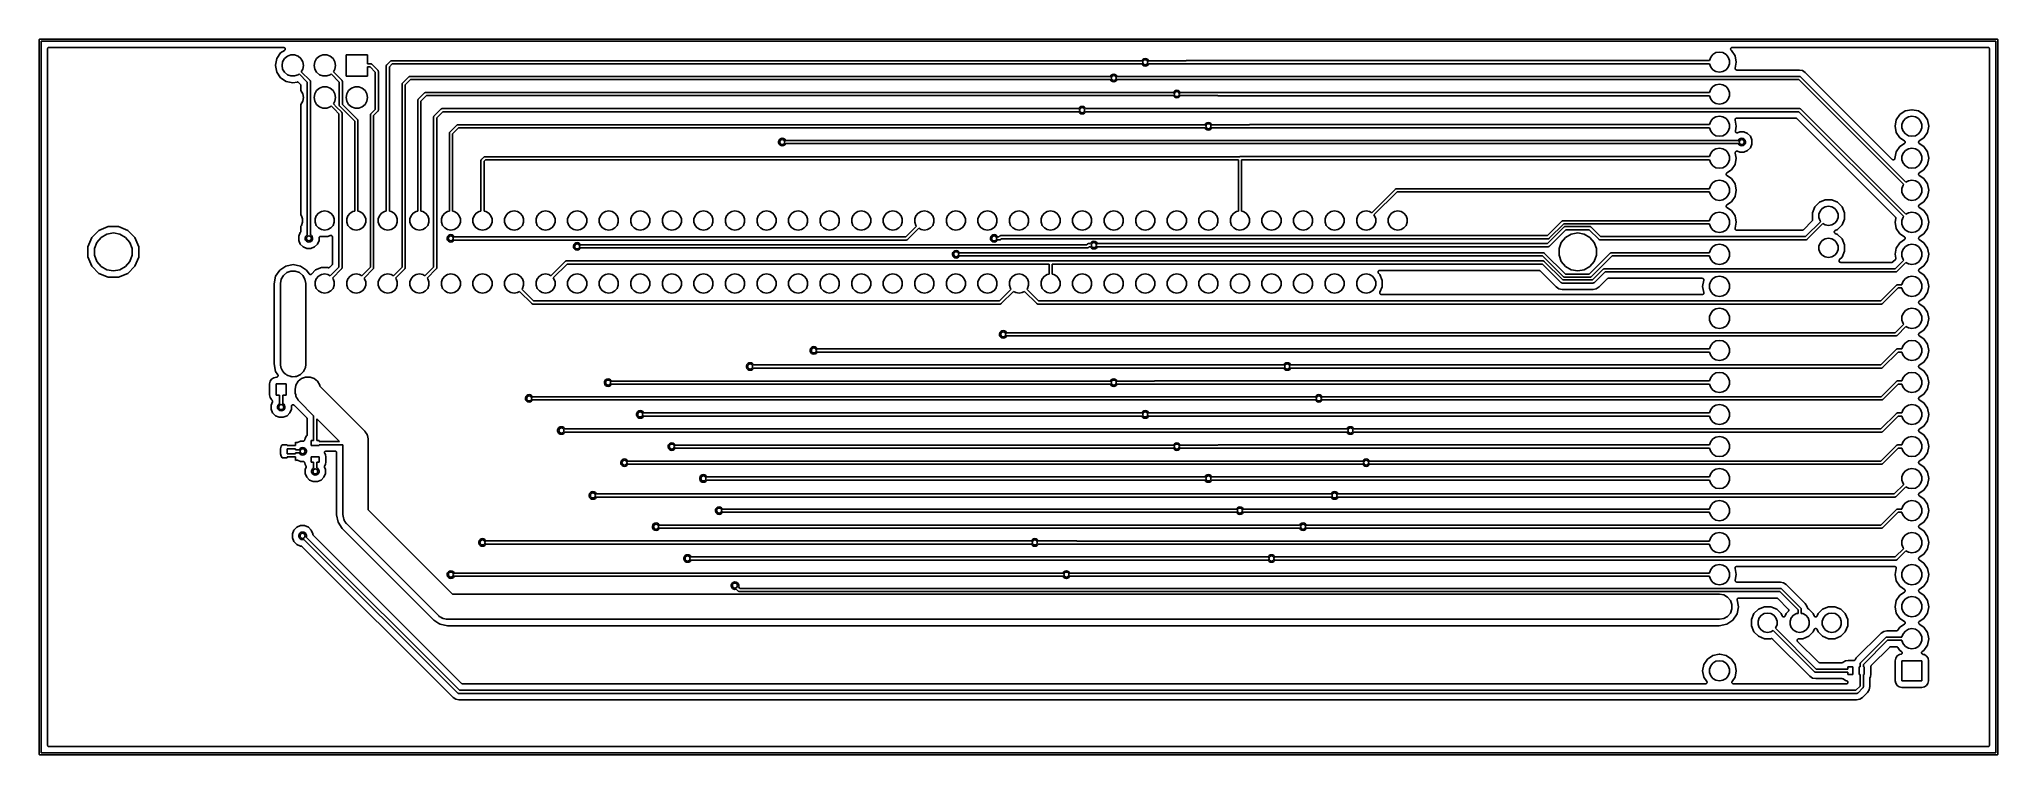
# Model space of a CAD drawing. Extents: x 70 to 225, y -126 to -70.
import ezdxf

# ---------------------------------------------------------------- set-up
doc = ezdxf.new("R2010")
doc.units = 0
doc.header["$MEASUREMENT"] = 0
doc.layers.add('BLACK', color=7, linetype='CONTINUOUS')

msp = doc.modelspace()

# ---------------------------------------------------------------- linework, layer by layer
at = {"layer": 'Black'}
for p, q in [((70.125, -69.8), (70.1261, -69.7935)), ((70.125, -126.4), (70.125, -69.8)), ((70.1261, -69.787), (70.1284, -69.7808)), ((70.1261, -69.7935), (70.1261, -69.787)), ((70.1284, -69.7808), (70.1295, -69.7743)), ((70.1295, -69.7743), (70.1328, -69.7687)), ((70.1328, -69.7687), (70.135, -69.7625)), ((70.135, -69.7625), (70.1393, -69.7575)), ((70.1393, -69.7575), (70.1425, -69.7518)), ((70.1425, -69.7518), (70.1476, -69.7476)), ((70.1476, -69.7476), (70.1518, -69.7425)), ((70.1518, -69.7425), (70.1575, -69.7393)), ((70.1575, -69.7393), (70.1625, -69.735)), ((70.1625, -69.735), (70.1687, -69.7328)), ((70.1687, -69.7328), (70.1743, -69.7295)), ((70.1743, -69.7295), (70.1808, -69.7284)), ((70.1808, -69.7284), (70.187, -69.7261)), ((70.187, -69.7261), (70.1935, -69.7261)), ((70.1935, -69.7261), (70.2, -69.725)), ((70.2, -69.725), (225.2, -69.725)), ((225.2, -69.725), (225.206, -69.7261)), ((225.206, -69.7261), (225.213, -69.7261)), ((225.213, -69.7261), (225.219, -69.7284)), ((225.219, -69.7284), (225.226, -69.7295)), ((225.226, -69.7295), (225.231, -69.7328)), ((225.231, -69.7328), (225.237, -69.735)), ((225.237, -69.735), (225.243, -69.7393)), ((225.243, -69.7393), (225.248, -69.7425)), ((225.248, -69.7425), (225.252, -69.7476)), ((225.252, -69.7476), (225.257, -69.7518)), ((225.257, -69.7518), (225.261, -69.7575)), ((225.261, -69.7575), (225.265, -69.7625)), ((225.265, -69.7625), (225.267, -69.7687)), ((225.267, -69.7687), (225.27, -69.7743)), ((225.27, -69.7743), (225.272, -69.7808)), ((225.272, -69.7808), (225.274, -69.787)), ((225.274, -69.787), (225.274, -69.7935)), ((225.274, -69.7935), (225.275, -69.8)), ((225.275, -69.8), (225.275, -126.4)), ((70.275, -69.875), (70.275, -126.325)), ((225.125, -69.875), (70.275, -69.875)), ((70.783, -70.51), (70.7849, -70.4991)), ((70.783, -87.0228), (70.783, -70.51)), ((70.7849, -70.4879), (70.7887, -70.4775)), ((70.7849, -70.4991), (70.7849, -70.4879)), ((70.7887, -70.4775), (70.7907, -70.4666)), ((70.7907, -70.4666), (70.7962, -70.4569)), ((70.7962, -70.4569), (70.8, -70.4465)), ((70.8, -70.4465), (70.8072, -70.438)), ((70.8072, -70.438), (70.8127, -70.4284)), ((70.8127, -70.4284), (70.8212, -70.4212)), ((70.8212, -70.4212), (70.8284, -70.4127)), ((70.8284, -70.4127), (70.838, -70.4072)), ((70.838, -70.4072), (70.8465, -70.4)), ((70.8465, -70.4), (70.8569, -70.3962)), ((70.8569, -70.3962), (70.8666, -70.3907)), ((70.8666, -70.3907), (70.8775, -70.3887)), ((70.8775, -70.3887), (70.8879, -70.3849)), ((70.8879, -70.3849), (70.8991, -70.3849)), ((70.8991, -70.3849), (70.91, -70.383)), ((70.91, -70.383), (89.4878, -70.383)), ((88.959, -71.2595), (88.8533, -71.7908)), ((89.2529, -70.8197), (88.959, -71.2595)), ((89.5584, -70.6156), (89.2529, -70.8197)), ((89.4126, -71.5134), (89.5602, -71.2577)), ((89.4878, -70.383), (89.4947, -70.3842)), ((89.4947, -70.3842), (89.5017, -70.3838)), ((89.5017, -70.3838), (89.5163, -70.388)), ((89.5163, -70.388), (89.5313, -70.3907)), ((89.5313, -70.3907), (89.5373, -70.3941)), ((89.5373, -70.3941), (89.544, -70.3961)), ((89.544, -70.3961), (89.5563, -70.4051)), ((89.5563, -70.4051), (89.5695, -70.4127)), ((89.5634, -70.6108), (89.5584, -70.6156)), ((89.5602, -71.2577), (89.7863, -71.068)), ((89.5695, -70.6073), (89.5634, -70.6108)), ((89.5695, -70.4127), (89.574, -70.4181)), ((89.5793, -70.5956), (89.5695, -70.6073)), ((89.574, -70.4181), (89.5796, -70.4222)), ((89.5903, -70.5851), (89.5793, -70.5956)), ((89.5796, -70.4222), (89.588, -70.4348)), ((89.588, -70.4348), (89.5978, -70.4465)), ((89.5933, -70.5788), (89.5903, -70.5851)), ((89.5978, -70.5735), (89.5933, -70.5788)), ((89.5978, -70.4465), (89.6002, -70.4531)), ((89.603, -70.5592), (89.5978, -70.5735)), ((89.6002, -70.4531), (89.6041, -70.4589)), ((89.6098, -70.5455), (89.603, -70.5592)), ((89.6041, -70.4589), (89.6077, -70.4736)), ((89.6077, -70.4736), (89.6129, -70.4879)), ((89.6105, -70.5386), (89.6098, -70.5455)), ((89.6129, -70.5321), (89.6105, -70.5386)), ((89.6129, -70.4879), (89.6129, -70.4949)), ((89.6129, -70.4949), (89.6146, -70.5017)), ((89.6146, -70.5017), (89.6129, -70.5168)), ((89.6129, -70.5168), (89.6129, -70.5321)), ((89.7863, -71.068), (90.0637, -70.967)), ((90.0637, -70.967), (90.359, -70.967)), ((90.359, -70.967), (90.6363, -71.068)), ((90.6363, -71.068), (90.8625, -71.2577)), ((90.8625, -71.2577), (91.0101, -71.5134)), ((91.9526, -71.5134), (92.1002, -71.2577)), ((92.1002, -71.2577), (92.3263, -71.068)), ((92.3263, -71.068), (92.6037, -70.967)), ((92.6037, -70.967), (92.899, -70.967)), ((92.899, -70.967), (93.1763, -71.068)), ((93.1763, -71.068), (93.4025, -71.2577)), ((93.4025, -71.2577), (93.5501, -71.5134)), ((94.4413, -72.6573), (94.4413, -70.9573)), ((94.4413, -70.9573), (96.1414, -70.9573)), ((96.1414, -70.9573), (96.1414, -71.6823)), ((157.481, -71.4068), (157.548, -71.3266)), ((157.548, -71.3266), (157.638, -71.2743)), ((157.638, -71.2743), (157.741, -71.2562)), ((157.741, -71.2562), (157.844, -71.2743)), ((157.844, -71.2743), (157.935, -71.3266)), ((157.935, -71.3266), (158.002, -71.4068)), ((202.435, -71.4084), (202.53, -71.1473)), ((202.53, -71.1473), (202.709, -70.9345)), ((202.709, -70.9345), (202.95, -70.7956)), ((202.95, -70.7956), (203.223, -70.7473)), ((203.223, -70.7473), (203.229, -70.7473)), ((203.229, -70.7473), (203.503, -70.7956)), ((203.503, -70.7956), (203.744, -70.9345)), ((203.744, -70.9345), (203.922, -71.1473)), ((203.922, -71.1473), (204.017, -71.4084)), ((204.109, -70.5017), (204.11, -70.4949)), ((204.11, -70.5168), (204.109, -70.5017)), ((204.11, -70.4879), (204.115, -70.4736)), ((204.11, -70.4949), (204.11, -70.4879)), ((204.11, -70.5321), (204.11, -70.5168)), ((204.113, -70.5386), (204.11, -70.5321)), ((204.113, -70.5455), (204.113, -70.5386)), ((204.12, -70.5592), (204.113, -70.5455)), ((204.115, -70.4736), (204.119, -70.4588)), ((204.119, -70.4588), (204.123, -70.453)), ((204.125, -70.5735), (204.12, -70.5592)), ((204.123, -70.453), (204.125, -70.4465)), ((204.125, -70.4465), (204.135, -70.4348)), ((204.13, -70.5788), (204.125, -70.5735)), ((204.133, -70.5851), (204.13, -70.5788)), ((204.144, -70.5956), (204.133, -70.5851)), ((204.135, -70.4348), (204.144, -70.4222)), ((204.144, -70.4222), (204.149, -70.4181)), ((204.154, -70.6073), (204.144, -70.5956)), ((204.149, -70.4181), (204.154, -70.4127)), ((204.154, -70.4127), (204.167, -70.4051)), ((204.16, -70.6108), (204.154, -70.6073)), ((204.165, -70.6156), (204.16, -70.6108)), ((204.178, -70.6242), (204.165, -70.6156)), ((204.167, -70.4051), (204.179, -70.3961)), ((204.461, -71.0477), (204.178, -70.6242)), ((204.179, -70.3961), (204.186, -70.3941)), ((204.186, -70.3941), (204.192, -70.3907)), ((204.192, -70.3907), (204.207, -70.388)), ((204.207, -70.388), (204.221, -70.3838)), ((204.221, -70.3838), (204.228, -70.3842)), ((204.228, -70.3842), (204.235, -70.383)), ((204.235, -70.383), (224.49, -70.383)), ((204.56, -71.5473), (204.461, -71.0477)), ((224.49, -70.383), (224.501, -70.3849)), ((224.501, -70.3849), (224.512, -70.3849)), ((224.512, -70.3849), (224.522, -70.3887)), ((224.522, -70.3887), (224.533, -70.3907)), ((224.533, -70.3907), (224.543, -70.3962)), ((224.543, -70.3962), (224.553, -70.4)), ((224.553, -70.4), (224.562, -70.4072)), ((224.562, -70.4072), (224.572, -70.4127)), ((224.572, -70.4127), (224.579, -70.4212)), ((224.579, -70.4212), (224.587, -70.4284)), ((224.587, -70.4284), (224.593, -70.438)), ((224.593, -70.438), (224.6, -70.4465)), ((224.6, -70.4465), (224.604, -70.4569)), ((224.604, -70.4569), (224.609, -70.4666)), ((224.609, -70.4666), (224.611, -70.4775)), ((224.611, -70.4775), (224.615, -70.4879)), ((224.615, -70.4879), (224.615, -70.4991)), ((224.615, -70.4991), (224.617, -70.51)), ((224.617, -70.51), (224.617, -125.69)), ((225.125, -126.325), (225.125, -69.875)), ((88.8533, -71.7908), (88.8533, -71.8239)), ((88.8533, -71.8239), (88.959, -72.3552)), ((88.959, -72.3552), (89.2529, -72.7949)), ((89.2529, -72.7949), (89.6926, -73.0888)), ((89.3614, -71.8041), (89.4126, -71.5134)), ((89.3614, -71.8106), (89.3614, -71.8041)), ((89.4126, -72.1013), (89.3614, -71.8106)), ((89.5602, -72.3569), (89.4126, -72.1013)), ((89.7863, -72.5467), (89.5602, -72.3569)), ((90.0637, -72.6477), (89.7863, -72.5467)), ((90.359, -72.6477), (90.0637, -72.6477)), ((90.6363, -72.5467), (90.359, -72.6477)), ((90.7112, -72.4839), (90.6363, -72.5467)), ((91.365, -73.1378), (90.7112, -72.4839)), ((91.0101, -72.1013), (90.89, -72.3092)), ((90.89, -72.3092), (91.5784, -72.9976)), ((91.0101, -71.5134), (91.0613, -71.8041)), ((91.0613, -71.8106), (91.0101, -72.1013)), ((91.0613, -71.8041), (91.0613, -71.8106)), ((91.9013, -71.8041), (91.9526, -71.5134)), ((91.9013, -71.8106), (91.9013, -71.8041)), ((91.9526, -72.1013), (91.9013, -71.8106)), ((92.1002, -72.3569), (91.9526, -72.1013)), ((92.3263, -72.5467), (92.1002, -72.3569)), ((92.6037, -72.6477), (92.3263, -72.5467)), ((92.899, -72.6477), (92.6037, -72.6477)), ((93.1763, -72.5467), (92.899, -72.6477)), ((93.2512, -72.4839), (93.1763, -72.5467)), ((93.8914, -73.1241), (93.2512, -72.4839)), ((93.5501, -72.1013), (93.43, -72.3092)), ((93.43, -72.3092), (94.1047, -72.9839)), ((93.5501, -71.5134), (93.6013, -71.8041)), ((93.6013, -71.8106), (93.5501, -72.1013)), ((93.6013, -71.8041), (93.6013, -71.8106)), ((96.1414, -72.6573), (94.4413, -72.6573)), ((96.1414, -71.6823), (96.3913, -71.6823)), ((96.3396, -71.9323), (96.1414, -71.9323)), ((96.1414, -71.9323), (96.1414, -72.6573)), ((96.7413, -72.3341), (96.3396, -71.9323)), ((96.3913, -71.6823), (96.3968, -71.6833)), ((96.3968, -71.6833), (96.4022, -71.6828)), ((96.4022, -71.6828), (96.418, -71.687)), ((96.418, -71.687), (96.4341, -71.6899)), ((96.4341, -71.6899), (96.4389, -71.6926)), ((96.4389, -71.6926), (96.4442, -71.694)), ((96.4442, -71.694), (96.4576, -71.7034)), ((96.4576, -71.7034), (96.4717, -71.7116)), ((96.4717, -71.7116), (96.4752, -71.7158)), ((96.4752, -71.7158), (96.4797, -71.7189)), ((96.4797, -71.7189), (96.9547, -72.1939)), ((96.7413, -75.3056), (96.7413, -72.3341)), ((96.9547, -72.1939), (96.9579, -72.1985)), ((96.9579, -72.1985), (96.9621, -72.202)), ((96.9621, -72.202), (96.9703, -72.2161)), ((96.9703, -72.2161), (96.9796, -72.2295)), ((96.9796, -72.2295), (96.9811, -72.2348)), ((96.9811, -72.2348), (96.9838, -72.2396)), ((96.9838, -72.2396), (96.9866, -72.2557)), ((96.9866, -72.2557), (96.9909, -72.2714)), ((96.9909, -72.2714), (96.9904, -72.2769)), ((96.9904, -72.2769), (96.9913, -72.2823)), ((96.9913, -72.2823), (96.9913, -75.3573)), ((97.6163, -71.8573), (97.6173, -71.8519)), ((97.6163, -72.2073), (97.6163, -71.8573)), ((97.6163, -83.3645), (97.6163, -72.2073)), ((97.6168, -71.8464), (97.6211, -71.8307)), ((97.6173, -71.8519), (97.6168, -71.8464)), ((97.6211, -71.8307), (97.6239, -71.8146)), ((97.6239, -71.8146), (97.6266, -71.8098)), ((97.6266, -71.8098), (97.6281, -71.8045)), ((97.6281, -71.8045), (97.6374, -71.7911)), ((97.6374, -71.7911), (97.6456, -71.777)), ((97.6456, -71.777), (97.6498, -71.7734)), ((97.6498, -71.7734), (97.653, -71.7689)), ((97.653, -71.7689), (97.953, -71.4689)), ((98.0931, -71.6823), (97.8663, -71.9091)), ((97.8663, -71.9091), (97.8663, -72.2073)), ((97.8663, -72.2073), (97.8663, -83.3645)), ((97.953, -71.4689), (97.9575, -71.4658)), ((97.9575, -71.4658), (97.961, -71.4616)), ((97.961, -71.4616), (97.9751, -71.4534)), ((97.9751, -71.4534), (97.9885, -71.444)), ((97.9885, -71.444), (97.9938, -71.4426)), ((97.9938, -71.4426), (97.9986, -71.4399)), ((97.9986, -71.4399), (98.0147, -71.437)), ((98.0147, -71.437), (98.0305, -71.4328)), ((98.0305, -71.4328), (98.0359, -71.4333)), ((98.0359, -71.4333), (98.0413, -71.4323)), ((98.0413, -71.4323), (157.471, -71.4323)), ((157.471, -71.6823), (98.0931, -71.6823)), ((98.903, -73.2189), (99.403, -72.7189)), ((99.403, -72.7189), (99.4075, -72.7158)), ((99.4075, -72.7158), (99.411, -72.7116)), ((99.411, -72.7116), (99.4251, -72.7034)), ((99.4251, -72.7034), (99.4385, -72.694)), ((99.4385, -72.694), (99.4438, -72.6926)), ((99.4438, -72.6926), (99.4486, -72.6899)), ((99.4486, -72.6899), (99.4647, -72.687)), ((99.4647, -72.687), (99.4805, -72.6828)), ((99.4805, -72.6828), (99.4859, -72.6833)), ((99.4859, -72.6833), (99.4913, -72.6823)), ((99.4913, -72.6823), (154.971, -72.6823)), ((154.971, -72.6823), (154.981, -72.6568)), ((154.981, -72.6568), (155.048, -72.5766)), ((155.048, -72.5766), (155.138, -72.5243)), ((155.138, -72.5243), (155.241, -72.5062)), ((155.241, -72.5062), (155.344, -72.5243)), ((155.344, -72.5243), (155.435, -72.5766)), ((155.435, -72.5766), (155.502, -72.6568)), ((155.502, -72.6568), (155.511, -72.6823)), ((155.511, -72.6823), (158.516, -72.6823)), ((157.471, -71.4323), (157.481, -71.4068)), ((157.481, -71.7079), (157.471, -71.6823)), ((157.548, -71.788), (157.481, -71.7079)), ((157.638, -71.8403), (157.548, -71.788)), ((157.741, -71.8585), (157.638, -71.8403)), ((157.844, -71.8403), (157.741, -71.8585)), ((157.935, -71.788), (157.844, -71.8403)), ((158.002, -71.7079), (157.935, -71.788)), ((158.002, -71.4068), (158.011, -71.4323)), ((158.011, -71.6823), (158.002, -71.7079)), ((158.011, -71.4323), (160.979, -71.4323)), ((161.016, -71.6823), (158.011, -71.6823)), ((158.516, -72.6823), (209.566, -72.6823)), ((160.979, -71.4323), (160.984, -71.4299)), ((160.984, -71.4299), (161, -71.427)), ((161, -71.427), (161.015, -71.4228)), ((161.015, -71.4228), (161.021, -71.4233)), ((161.022, -71.6814), (161.016, -71.6823)), ((161.021, -71.4233), (161.026, -71.4223)), ((161.027, -71.6819), (161.022, -71.6814)), ((161.026, -71.4223), (202.435, -71.4223)), ((161.043, -71.6776), (161.027, -71.6819)), ((161.059, -71.6748), (161.043, -71.6776)), ((161.063, -71.6723), (161.059, -71.6748)), ((202.435, -71.6723), (161.063, -71.6723)), ((202.435, -71.4223), (202.435, -71.4084)), ((202.435, -71.6863), (202.435, -71.6723)), ((202.53, -71.9473), (202.435, -71.6863)), ((202.709, -72.1602), (202.53, -71.9473)), ((202.95, -72.2991), (202.709, -72.1602)), ((203.223, -72.3473), (202.95, -72.2991)), ((203.229, -72.3473), (203.223, -72.3473)), ((203.503, -72.2991), (203.229, -72.3473)), ((203.744, -72.1602), (203.503, -72.2991)), ((203.922, -71.9473), (203.744, -72.1602)), ((204.017, -71.6863), (203.922, -71.9473)), ((204.017, -71.4084), (204.017, -71.6863)), ((204.464, -72.0667), (204.465, -72.046)), ((204.465, -72.068), (204.464, -72.0667)), ((204.465, -72.0226), (204.56, -71.5473)), ((204.465, -72.024), (204.465, -72.0226)), ((204.465, -72.0253), (204.465, -72.024)), ((204.465, -72.046), (204.465, -72.0253)), ((204.465, -72.0694), (204.465, -72.068)), ((204.472, -72.0888), (204.465, -72.0694)), ((204.479, -72.1084), (204.472, -72.0888)), ((204.48, -72.1095), (204.479, -72.1084)), ((204.48, -72.1108), (204.48, -72.1095)), ((204.493, -72.1267), (204.48, -72.1108)), ((204.506, -72.1428), (204.493, -72.1267)), ((204.507, -72.1435), (204.506, -72.1428)), ((204.508, -72.1446), (204.507, -72.1435)), ((204.526, -72.155), (204.508, -72.1446)), ((204.544, -72.1657), (204.526, -72.155)), ((204.545, -72.166), (204.544, -72.1657)), ((204.547, -72.1667), (204.545, -72.166)), ((204.567, -72.1703), (204.547, -72.1667)), ((204.587, -72.1743), (204.567, -72.1703)), ((204.589, -72.1741), (204.587, -72.1743)), ((204.59, -72.1743), (204.589, -72.1741)), ((209.554, -72.1743), (204.59, -72.1743)), ((209.808, -72.2248), (209.554, -72.1743)), ((209.566, -72.6823), (209.572, -72.6833)), ((209.572, -72.6833), (209.577, -72.6828)), ((209.577, -72.6828), (209.593, -72.687)), ((209.593, -72.687), (209.609, -72.6899)), ((209.609, -72.6899), (209.614, -72.6926)), ((209.614, -72.6926), (209.619, -72.694)), ((209.619, -72.694), (209.633, -72.7034)), ((209.633, -72.7034), (209.647, -72.7116)), ((209.647, -72.7116), (209.65, -72.7158)), ((209.65, -72.7158), (209.655, -72.7189)), ((209.655, -72.7189), (218.001, -81.0648)), ((210.023, -72.3686), (209.808, -72.2248)), ((216.914, -79.2597), (210.023, -72.3686)), ((89.6926, -73.0888), (90.2113, -73.1919)), ((90.2113, -73.1919), (90.553, -73.124)), ((90.553, -73.124), (90.5709, -73.1236)), ((90.5709, -73.1236), (90.5888, -73.122)), ((90.5888, -73.122), (90.5929, -73.1231)), ((90.5929, -73.1231), (90.5971, -73.123)), ((90.5971, -73.123), (90.6141, -73.1288)), ((90.6141, -73.1288), (90.6314, -73.1334)), ((90.6314, -73.1334), (90.6349, -73.1358)), ((90.6349, -73.1358), (90.6388, -73.1372)), ((90.6388, -73.1372), (90.6528, -73.1484)), ((90.6528, -73.1484), (90.6676, -73.1587)), ((90.6676, -73.1587), (90.8198, -73.311)), ((90.8198, -73.311), (90.823, -73.3156)), ((90.823, -73.3156), (90.8273, -73.3192)), ((90.8273, -73.3192), (90.8356, -73.3335)), ((90.8356, -73.3335), (90.8451, -73.3471)), ((90.8451, -73.3471), (90.8465, -73.3525)), ((90.8465, -73.3525), (90.8493, -73.3573)), ((90.8493, -73.3573), (90.8522, -73.3737)), ((90.8522, -73.3737), (90.8565, -73.3897)), ((90.8565, -73.3897), (90.856, -73.3953)), ((90.856, -73.3953), (90.857, -73.4008)), ((90.857, -73.4008), (90.857, -73.7931)), ((90.857, -73.7931), (90.8625, -73.7977)), ((90.8625, -73.7977), (91.0101, -74.0534)), ((91.0101, -74.0534), (91.0613, -74.3441)), ((91.0613, -74.3506), (91.0101, -74.6413)), ((91.0613, -74.3441), (91.0613, -74.3506)), ((91.365, -85.0957), (91.365, -73.1378)), ((91.5784, -72.9976), (91.5815, -73.0021)), ((91.5815, -73.0021), (91.5858, -73.0056)), ((91.5858, -73.0056), (91.5939, -73.0198)), ((91.5939, -73.0198), (91.6033, -73.0332)), ((91.6033, -73.0332), (91.6047, -73.0385)), ((91.6047, -73.0385), (91.6075, -73.0432)), ((91.6075, -73.0432), (91.6103, -73.0593)), ((91.6103, -73.0593), (91.6145, -73.0751)), ((91.6145, -73.0751), (91.614, -73.0806)), ((91.614, -73.0806), (91.615, -73.086)), ((91.615, -73.086), (91.615, -85.0957)), ((91.9013, -74.3441), (91.9526, -74.0534)), ((91.9013, -74.3506), (91.9013, -74.3441)), ((91.9526, -74.6413), (91.9013, -74.3506)), ((91.9526, -74.0534), (92.1002, -73.7977)), ((92.1002, -73.7977), (92.3263, -73.608)), ((92.3263, -73.608), (92.6037, -73.507)), ((92.6037, -73.507), (92.899, -73.507)), ((92.899, -73.507), (93.1763, -73.608)), ((93.1763, -73.608), (93.4025, -73.7977)), ((93.4025, -73.7977), (93.5501, -74.0534)), ((93.5501, -74.0534), (93.6013, -74.3441)), ((93.6013, -74.3506), (93.5501, -74.6413)), ((93.6013, -74.3441), (93.6013, -74.3506)), ((93.8914, -74.9573), (93.8914, -73.1241)), ((94.1047, -72.9839), (94.1079, -72.9885)), ((94.1079, -72.9885), (94.1121, -72.992)), ((94.1121, -72.992), (94.1203, -73.0061)), ((94.1203, -73.0061), (94.1296, -73.0195)), ((94.1296, -73.0195), (94.1311, -73.0248)), ((94.1311, -73.0248), (94.1338, -73.0296)), ((94.1338, -73.0296), (94.1366, -73.0457)), ((94.1366, -73.0457), (94.1409, -73.0614)), ((94.1409, -73.0614), (94.1404, -73.0669)), ((94.1404, -73.0669), (94.1414, -73.0723)), ((94.1414, -73.0723), (94.1414, -74.9056)), ((94.4413, -74.3441), (94.4926, -74.0534)), ((94.4413, -74.3506), (94.4413, -74.3441)), ((94.4926, -74.6413), (94.4413, -74.3506)), ((94.4926, -74.0534), (94.6402, -73.7977)), ((94.6402, -73.7977), (94.8663, -73.608)), ((94.8663, -73.608), (95.1437, -73.507)), ((95.1437, -73.507), (95.439, -73.507)), ((95.439, -73.507), (95.7163, -73.608)), ((95.7163, -73.608), (95.9425, -73.7977)), ((95.9425, -73.7977), (96.0901, -74.0534)), ((96.0901, -74.0534), (96.1414, -74.3441)), ((96.1414, -74.3506), (96.0901, -74.6413)), ((96.1414, -74.3441), (96.1414, -74.3506)), ((98.8663, -73.3073), (98.8673, -73.3019)), ((98.8663, -87.8056), (98.8663, -73.3073)), ((98.8668, -73.2964), (98.8711, -73.2807)), ((98.8673, -73.3019), (98.8668, -73.2964)), ((98.8711, -73.2807), (98.8739, -73.2646)), ((98.8739, -73.2646), (98.8766, -73.2598)), ((98.8766, -73.2598), (98.8781, -73.2545)), ((98.8781, -73.2545), (98.8874, -73.2411)), ((98.8874, -73.2411), (98.8956, -73.227)), ((98.8956, -73.227), (98.8998, -73.2234)), ((98.8998, -73.2234), (98.903, -73.2189)), ((99.5431, -72.9323), (99.1163, -73.3591)), ((99.1163, -73.3591), (99.1163, -87.8573)), ((154.971, -72.9323), (99.5431, -72.9323)), ((100.153, -74.4939), (100.653, -73.9939)), ((100.793, -74.2073), (100.366, -74.6341)), ((100.653, -73.9939), (100.657, -73.9908)), ((100.657, -73.9908), (100.661, -73.9866)), ((100.661, -73.9866), (100.675, -73.9784)), ((100.675, -73.9784), (100.689, -73.969)), ((100.689, -73.969), (100.694, -73.9676)), ((100.694, -73.9676), (100.699, -73.9649)), ((100.699, -73.9649), (100.715, -73.962)), ((100.715, -73.962), (100.73, -73.9578)), ((100.73, -73.9578), (100.736, -73.9583)), ((100.736, -73.9583), (100.741, -73.9573)), ((100.741, -73.9573), (159.971, -73.9573)), ((159.971, -74.2073), (100.793, -74.2073)), ((154.981, -72.9579), (154.971, -72.9323)), ((155.048, -73.038), (154.981, -72.9579)), ((155.138, -73.0903), (155.048, -73.038)), ((155.241, -73.1085), (155.138, -73.0903)), ((155.344, -73.0903), (155.241, -73.1085)), ((155.435, -73.038), (155.344, -73.0903)), ((155.502, -72.9579), (155.435, -73.038)), ((155.511, -72.9323), (155.502, -72.9579)), ((158.516, -72.9323), (155.511, -72.9323)), ((209.515, -72.9323), (158.516, -72.9323)), ((159.971, -73.9573), (159.981, -73.9318)), ((159.981, -74.2329), (159.971, -74.2073)), ((159.981, -73.9318), (160.048, -73.8516)), ((160.048, -74.313), (159.981, -74.2329)), ((160.048, -73.8516), (160.138, -73.7993)), ((160.138, -74.3653), (160.048, -74.313)), ((160.138, -73.7993), (160.241, -73.7812)), ((160.241, -74.3835), (160.138, -74.3653)), ((160.241, -73.7812), (160.344, -73.7993)), ((160.344, -74.3653), (160.241, -74.3835)), ((160.344, -73.7993), (160.435, -73.8516)), ((160.435, -74.313), (160.344, -74.3653)), ((160.435, -73.8516), (160.502, -73.9318)), ((160.502, -74.2329), (160.435, -74.313)), ((160.502, -73.9318), (160.511, -73.9573)), ((160.511, -74.2073), (160.502, -74.2329)), ((160.511, -73.9573), (163.516, -73.9573)), ((163.493, -74.2073), (160.511, -74.2073)), ((163.495, -74.2076), (163.493, -74.2073)), ((163.51, -74.2119), (163.495, -74.2076)), ((163.516, -74.2114), (163.51, -74.2119)), ((163.516, -73.9573), (163.522, -73.9583)), ((163.521, -74.2123), (163.516, -74.2114)), ((202.435, -74.2123), (163.521, -74.2123)), ((163.522, -73.9583), (163.527, -73.9578)), ((163.527, -73.9578), (163.543, -73.962)), ((163.543, -73.962), (163.545, -73.9623)), ((163.545, -73.9623), (202.435, -73.9623)), ((202.435, -73.9484), (202.53, -73.6873)), ((202.435, -73.9623), (202.435, -73.9484)), ((202.435, -74.2263), (202.435, -74.2123)), ((202.53, -74.4873), (202.435, -74.2263)), ((202.53, -73.6873), (202.709, -73.4745)), ((202.709, -73.4745), (202.95, -73.3356)), ((202.95, -73.3356), (203.223, -73.2873)), ((203.223, -73.2873), (203.229, -73.2873)), ((203.229, -73.2873), (203.503, -73.3356)), ((203.503, -73.3356), (203.744, -73.4745)), ((203.744, -73.4745), (203.922, -73.6873)), ((203.922, -73.6873), (204.017, -73.9484)), ((204.017, -74.2263), (203.922, -74.4873)), ((204.017, -73.9484), (204.017, -74.2263)), ((217.825, -81.2426), (209.515, -72.9323)), ((90.8625, -74.8969), (90.857, -74.9016)), ((90.857, -74.9016), (90.857, -83.6691)), ((91.0101, -74.6413), (90.8625, -74.8969)), ((92.1002, -74.8969), (91.9526, -74.6413)), ((92.3263, -75.0867), (92.1002, -74.8969)), ((92.6037, -75.1877), (92.3263, -75.0867)), ((92.899, -75.1877), (92.6037, -75.1877)), ((93.1763, -75.0867), (92.899, -75.1877)), ((93.2512, -75.0239), (93.1763, -75.0867)), ((93.513, -75.2857), (93.2512, -75.0239)), ((93.5501, -74.6413), (93.43, -74.8492)), ((93.43, -74.8492), (93.6897, -75.1089)), ((93.8663, -75.6391), (93.513, -75.2857)), ((93.6897, -75.1089), (94.0797, -75.4989)), ((93.8663, -87.8056), (93.8663, -75.6391)), ((93.8923, -74.9628), (93.8914, -74.9573)), ((93.8918, -74.9682), (93.8923, -74.9628)), ((93.8961, -74.984), (93.8918, -74.9682)), ((93.8989, -75.0001), (93.8961, -74.984)), ((93.9016, -75.0048), (93.8989, -75.0001)), ((93.9031, -75.0102), (93.9016, -75.0048)), ((93.9124, -75.0235), (93.9031, -75.0102)), ((93.9206, -75.0377), (93.9124, -75.0235)), ((93.9248, -75.0412), (93.9206, -75.0377)), ((93.928, -75.0457), (93.9248, -75.0412)), ((95.1163, -76.2341), (93.928, -75.0457)), ((94.0797, -75.4989), (94.0829, -75.5035)), ((94.0829, -75.5035), (94.0871, -75.507)), ((94.0871, -75.507), (94.0953, -75.5211)), ((94.0953, -75.5211), (94.1046, -75.5345)), ((94.1046, -75.5345), (94.1061, -75.5398)), ((94.1061, -75.5398), (94.1088, -75.5446)), ((94.1088, -75.5446), (94.1116, -75.5607)), ((94.1116, -75.5607), (94.1159, -75.5764)), ((94.1159, -75.5764), (94.1154, -75.5819)), ((94.1154, -75.5819), (94.1163, -75.5873)), ((94.1163, -75.5873), (94.1163, -87.8573)), ((94.1414, -74.9056), (95.3297, -76.0939)), ((94.6402, -74.8969), (94.4926, -74.6413)), ((94.8663, -75.0867), (94.6402, -74.8969)), ((95.1437, -75.1877), (94.8663, -75.0867)), ((95.439, -75.1877), (95.1437, -75.1877)), ((95.7163, -75.0867), (95.439, -75.1877)), ((95.9425, -74.8969), (95.7163, -75.0867)), ((96.0901, -74.6413), (95.9425, -74.8969)), ((96.3663, -75.7323), (96.3673, -75.7269)), ((96.3663, -87.8056), (96.3663, -75.7323)), ((96.3668, -75.7214), (96.3711, -75.7057)), ((96.3673, -75.7269), (96.3668, -75.7214)), ((96.3711, -75.7057), (96.3739, -75.6896)), ((96.3739, -75.6896), (96.3766, -75.6848)), ((96.3766, -75.6848), (96.3781, -75.6795)), ((96.3781, -75.6795), (96.3874, -75.6661)), ((96.3874, -75.6661), (96.3956, -75.652)), ((96.3956, -75.652), (96.3998, -75.6484)), ((96.3998, -75.6484), (96.403, -75.6439)), ((96.403, -75.6439), (96.7413, -75.3056)), ((96.9547, -75.4457), (96.6163, -75.7841)), ((96.6163, -75.7841), (96.6163, -87.8573)), ((96.9579, -75.4412), (96.9547, -75.4457)), ((96.9621, -75.4377), (96.9579, -75.4412)), ((96.9703, -75.4235), (96.9621, -75.4377)), ((96.9796, -75.4102), (96.9703, -75.4235)), ((96.9811, -75.4048), (96.9796, -75.4102)), ((96.9838, -75.4001), (96.9811, -75.4048)), ((96.9866, -75.384), (96.9838, -75.4001)), ((96.9909, -75.3682), (96.9866, -75.384)), ((96.9913, -75.3573), (96.9904, -75.3628)), ((96.9904, -75.3628), (96.9909, -75.3682)), ((100.116, -74.5823), (100.117, -74.5769)), ((100.116, -83.3645), (100.116, -74.5823)), ((100.117, -74.5714), (100.121, -74.5557)), ((100.117, -74.5769), (100.117, -74.5714)), ((100.121, -74.5557), (100.124, -74.5396)), ((100.124, -74.5396), (100.127, -74.5348)), ((100.127, -74.5348), (100.128, -74.5295)), ((100.128, -74.5295), (100.137, -74.5161)), ((100.137, -74.5161), (100.146, -74.502)), ((100.146, -74.502), (100.15, -74.4984)), ((100.15, -74.4984), (100.153, -74.4939)), ((100.366, -74.6341), (100.366, -83.3645)), ((101.366, -75.9073), (101.367, -75.9019)), ((101.366, -87.8056), (101.366, -75.9073)), ((101.367, -75.8964), (101.371, -75.8807)), ((101.367, -75.9019), (101.367, -75.8964)), ((101.371, -75.8807), (101.374, -75.8646)), ((101.374, -75.8646), (101.377, -75.8598)), ((101.377, -75.8598), (101.378, -75.8545)), ((101.378, -75.8545), (101.387, -75.8411)), ((101.387, -75.8411), (101.396, -75.827)), ((101.396, -75.827), (101.4, -75.8234)), ((101.4, -75.8234), (101.403, -75.8189)), ((101.403, -75.8189), (101.953, -75.2689)), ((102.093, -75.4823), (101.616, -75.9591)), ((101.616, -75.9591), (101.616, -87.8573)), ((101.953, -75.2689), (101.957, -75.2658)), ((101.957, -75.2658), (101.961, -75.2616)), ((101.961, -75.2616), (101.975, -75.2534)), ((101.975, -75.2534), (101.989, -75.244)), ((101.989, -75.244), (101.994, -75.2426)), ((101.994, -75.2426), (101.999, -75.2399)), ((101.999, -75.2399), (102.015, -75.237)), ((102.015, -75.237), (102.03, -75.2328)), ((102.03, -75.2328), (102.036, -75.2333)), ((102.036, -75.2333), (102.041, -75.2323)), ((102.041, -75.2323), (152.471, -75.2323)), ((152.471, -75.4823), (102.093, -75.4823)), ((152.471, -75.2323), (152.481, -75.2068)), ((152.481, -75.5079), (152.471, -75.4823)), ((152.481, -75.2068), (152.548, -75.1266)), ((152.548, -75.588), (152.481, -75.5079)), ((152.548, -75.1266), (152.638, -75.0743)), ((152.638, -75.6403), (152.548, -75.588)), ((152.638, -75.0743), (152.741, -75.0562)), ((152.741, -75.6585), (152.638, -75.6403)), ((152.741, -75.0562), (152.844, -75.0743)), ((152.844, -75.6403), (152.741, -75.6585)), ((152.844, -75.0743), (152.935, -75.1266)), ((152.935, -75.588), (152.844, -75.6403)), ((152.935, -75.1266), (153.002, -75.2068)), ((153.002, -75.5079), (152.935, -75.588)), ((153.002, -75.2068), (153.011, -75.2323)), ((153.011, -75.4823), (153.002, -75.5079)), ((153.011, -75.2323), (156.016, -75.2323)), ((156.016, -75.4823), (153.011, -75.4823)), ((156.016, -75.2323), (209.576, -75.2323)), ((209.525, -75.4823), (156.016, -75.4823)), ((202.709, -74.7002), (202.53, -74.4873)), ((202.53, -76.2273), (202.709, -76.0145)), ((202.95, -74.8391), (202.709, -74.7002)), ((202.709, -76.0145), (202.95, -75.8756)), ((203.223, -74.8873), (202.95, -74.8391)), ((202.95, -75.8756), (203.223, -75.8273)), ((203.229, -74.8873), (203.223, -74.8873)), ((203.223, -75.8273), (203.229, -75.8273)), ((203.503, -74.8391), (203.229, -74.8873)), ((203.229, -75.8273), (203.503, -75.8756)), ((203.744, -74.7002), (203.503, -74.8391)), ((203.503, -75.8756), (203.744, -76.0145)), ((203.922, -74.4873), (203.744, -74.7002)), ((203.744, -76.0145), (203.922, -76.2273)), ((204.491, -76.038), (204.504, -76.0219)), ((204.504, -76.0219), (204.505, -76.0211)), ((204.505, -76.0211), (204.506, -76.02)), ((204.506, -76.02), (204.524, -76.0097)), ((204.524, -76.0097), (204.542, -75.999)), ((204.542, -75.999), (204.543, -75.9987)), ((204.543, -75.9987), (204.545, -75.998)), ((204.545, -75.998), (204.565, -75.9944)), ((204.565, -75.9944), (204.585, -75.9904)), ((204.585, -75.9904), (204.587, -75.9906)), ((204.587, -75.9906), (204.588, -75.9903)), ((204.588, -75.9903), (209.262, -75.9903)), ((209.262, -75.9903), (209.267, -75.9913)), ((209.267, -75.9913), (209.273, -75.9908)), ((209.273, -75.9908), (209.289, -75.9951)), ((209.289, -75.9951), (209.305, -75.998)), ((209.305, -75.998), (209.31, -76.0008)), ((209.31, -76.0008), (209.315, -76.0022)), ((209.315, -76.0022), (209.329, -76.0117)), ((209.329, -76.0117), (209.343, -76.02)), ((209.343, -76.02), (209.347, -76.0243)), ((217.825, -83.7826), (209.525, -75.4823)), ((209.576, -75.2323), (209.582, -75.2333)), ((209.582, -75.2333), (209.587, -75.2328)), ((209.587, -75.2328), (209.603, -75.237)), ((209.603, -75.237), (209.619, -75.2399)), ((209.619, -75.2399), (209.624, -75.2426)), ((209.624, -75.2426), (209.629, -75.244)), ((209.629, -75.244), (209.643, -75.2534)), ((209.643, -75.2534), (209.657, -75.2616)), ((209.657, -75.2616), (209.66, -75.2658)), ((209.66, -75.2658), (209.665, -75.2689)), ((209.665, -75.2689), (218.001, -83.6048)), ((217.515, -75.7042), (217.232, -76.1277)), ((217.939, -75.4212), (217.515, -75.7042)), ((217.77, -76.2273), (217.949, -76.0145)), ((218.451, -75.3193), (217.939, -75.4212)), ((217.949, -76.0145), (218.19, -75.8756)), ((218.19, -75.8756), (218.463, -75.8273)), ((218.482, -75.3193), (218.451, -75.3193)), ((218.463, -75.8273), (218.469, -75.8273)), ((218.469, -75.8273), (218.743, -75.8756)), ((218.994, -75.4212), (218.482, -75.3193)), ((218.743, -75.8756), (218.984, -76.0145)), ((218.984, -76.0145), (219.162, -76.2273)), ((219.418, -75.7042), (218.994, -75.4212)), ((219.701, -76.1277), (219.418, -75.7042)), ((95.1163, -83.3645), (95.1163, -76.2341)), ((95.3297, -76.0939), (95.3329, -76.0985)), ((95.3329, -76.0985), (95.3371, -76.102)), ((95.3371, -76.102), (95.3453, -76.1161)), ((95.3453, -76.1161), (95.3546, -76.1295)), ((95.3546, -76.1295), (95.3561, -76.1348)), ((95.3561, -76.1348), (95.3588, -76.1396)), ((95.3588, -76.1396), (95.3616, -76.1557)), ((95.3616, -76.1557), (95.3659, -76.1714)), ((95.3659, -76.1714), (95.3654, -76.1769)), ((95.3654, -76.1769), (95.3663, -76.1823)), ((95.3663, -76.1823), (95.3663, -83.3645)), ((102.616, -77.1823), (102.617, -77.1769)), ((102.616, -83.3645), (102.616, -77.1823)), ((102.617, -77.1714), (102.621, -77.1557)), ((102.617, -77.1769), (102.617, -77.1714)), ((102.621, -77.1557), (102.624, -77.1396)), ((102.624, -77.1396), (102.627, -77.1348)), ((102.627, -77.1348), (102.628, -77.1295)), ((102.628, -77.1295), (102.637, -77.1161)), ((102.637, -77.1161), (102.646, -77.102)), ((102.646, -77.102), (102.65, -77.0984)), ((102.65, -77.0984), (102.653, -77.0939)), ((102.653, -77.0939), (103.203, -76.5439)), ((103.343, -76.7573), (102.866, -77.2341)), ((102.866, -77.2341), (102.866, -83.3645)), ((103.203, -76.5439), (103.207, -76.5408)), ((103.207, -76.5408), (103.211, -76.5366)), ((103.211, -76.5366), (103.225, -76.5284)), ((103.225, -76.5284), (103.239, -76.519)), ((103.239, -76.519), (103.244, -76.5176)), ((103.244, -76.5176), (103.249, -76.5149)), ((103.249, -76.5149), (103.265, -76.512)), ((103.265, -76.512), (103.28, -76.5078)), ((103.28, -76.5078), (103.286, -76.5083)), ((103.286, -76.5083), (103.291, -76.5073)), ((103.291, -76.5073), (162.471, -76.5073)), ((162.471, -76.7573), (103.343, -76.7573)), ((162.471, -76.5073), (162.481, -76.4818)), ((162.481, -76.7829), (162.471, -76.7573)), ((162.481, -76.4818), (162.548, -76.4016)), ((162.548, -76.863), (162.481, -76.7829)), ((162.548, -76.4016), (162.638, -76.3493)), ((162.638, -76.9153), (162.548, -76.863)), ((162.638, -76.3493), (162.741, -76.3312)), ((162.741, -76.9335), (162.638, -76.9153)), ((162.741, -76.3312), (162.844, -76.3493)), ((162.844, -76.9153), (162.741, -76.9335)), ((162.844, -76.3493), (162.935, -76.4016)), ((162.935, -76.863), (162.844, -76.9153)), ((162.935, -76.4016), (163.002, -76.4818)), ((163.002, -76.7829), (162.935, -76.863)), ((163.002, -76.4818), (163.011, -76.5073)), ((163.011, -76.7573), (163.002, -76.7829)), ((163.011, -76.5073), (165.993, -76.5073)), ((166.016, -76.7573), (163.011, -76.7573)), ((165.993, -76.5073), (165.995, -76.507)), ((165.995, -76.507), (166.01, -76.5028)), ((166.01, -76.5028), (166.016, -76.5033)), ((166.016, -76.5033), (166.021, -76.5023)), ((166.022, -76.7564), (166.016, -76.7573)), ((166.021, -76.5023), (202.435, -76.5023)), ((166.027, -76.7569), (166.022, -76.7564)), ((166.043, -76.7526), (166.027, -76.7569)), ((166.045, -76.7523), (166.043, -76.7526)), ((202.435, -76.7523), (166.045, -76.7523)), ((202.435, -76.4884), (202.53, -76.2273)), ((202.435, -76.5023), (202.435, -76.4884)), ((202.435, -76.7663), (202.435, -76.7523)), ((202.53, -77.0273), (202.435, -76.7663)), ((202.709, -77.2402), (202.53, -77.0273)), ((202.95, -77.3791), (202.709, -77.2402)), ((203.223, -77.4273), (202.95, -77.3791)), ((203.229, -77.4273), (203.223, -77.4273)), ((203.503, -77.3791), (203.229, -77.4273)), ((203.744, -77.2402), (203.503, -77.3791)), ((203.922, -77.0273), (203.744, -77.2402)), ((203.922, -76.2273), (204.017, -76.4884)), ((204.017, -76.7663), (203.922, -77.0273)), ((204.017, -76.4884), (204.017, -76.7663)), ((204.462, -76.098), (204.463, -76.0967)), ((204.463, -76.1187), (204.462, -76.098)), ((204.463, -76.0953), (204.47, -76.0759)), ((204.463, -76.0967), (204.463, -76.0953)), ((204.463, -76.1394), (204.463, -76.1187)), ((204.463, -76.1407), (204.463, -76.1394)), ((204.463, -76.1421), (204.463, -76.1407)), ((204.56, -76.6273), (204.463, -76.1421)), ((204.47, -76.0759), (204.477, -76.0562)), ((204.477, -76.0562), (204.478, -76.0552)), ((204.478, -76.0538), (204.491, -76.038)), ((204.478, -76.0552), (204.478, -76.0538)), ((204.484, -77.0117), (204.485, -77.0077)), ((204.485, -77.0297), (204.484, -77.0117)), ((204.484, -77.0477), (204.485, -77.0297)), ((204.486, -77.0516), (204.484, -77.0477)), ((204.485, -77.0036), (204.56, -76.6273)), ((204.485, -77.0077), (204.485, -77.0036)), ((204.486, -77.0557), (204.486, -77.0516)), ((204.493, -77.0724), (204.486, -77.0557)), ((204.498, -77.0894), (204.493, -77.0724)), ((204.501, -77.0927), (204.498, -77.0894)), ((204.503, -77.0965), (204.501, -77.0927)), ((204.515, -77.1098), (204.503, -77.0965)), ((204.526, -77.1238), (204.515, -77.1098)), ((204.529, -77.126), (204.526, -77.1238)), ((204.532, -77.129), (204.529, -77.126)), ((204.548, -77.1374), (204.532, -77.129)), ((204.564, -77.1467), (204.548, -77.1374)), ((204.568, -77.1475), (204.564, -77.1467)), ((204.571, -77.1494), (204.568, -77.1475)), ((204.589, -77.1518), (204.571, -77.1494)), ((204.607, -77.1553), (204.589, -77.1518)), ((204.611, -77.1547), (204.607, -77.1553)), ((204.615, -77.1552), (204.611, -77.1547)), ((204.633, -77.1514), (204.615, -77.1552)), ((204.651, -77.1486), (204.633, -77.1514)), ((204.654, -77.1466), (204.651, -77.1486)), ((204.658, -77.1457), (204.654, -77.1466)), ((204.831, -77.0742), (204.658, -77.1457)), ((205.153, -77.0745), (204.831, -77.0742)), ((205.45, -77.1977), (205.153, -77.0745)), ((205.677, -77.4252), (205.45, -77.1977)), ((205.799, -77.7223), (205.677, -77.4252)), ((209.347, -76.0243), (209.351, -76.0275)), ((209.351, -76.0275), (217.157, -83.8336)), ((217.232, -76.1277), (217.133, -76.6273)), ((217.133, -76.6273), (217.232, -77.1269)), ((217.232, -77.1269), (217.515, -77.5505)), ((217.515, -77.5505), (217.876, -77.7917)), ((217.675, -76.4884), (217.77, -76.2273)), ((217.675, -76.7663), (217.675, -76.4884)), ((217.77, -77.0273), (217.675, -76.7663)), ((217.949, -77.2402), (217.77, -77.0273)), ((218.19, -77.3791), (217.949, -77.2402)), ((218.463, -77.4273), (218.19, -77.3791)), ((218.469, -77.4273), (218.463, -77.4273)), ((218.743, -77.3791), (218.469, -77.4273)), ((218.984, -77.2402), (218.743, -77.3791)), ((219.162, -77.0273), (218.984, -77.2402)), ((219.057, -77.7917), (219.418, -77.5505)), ((219.162, -76.2273), (219.257, -76.4884)), ((219.257, -76.7663), (219.162, -77.0273)), ((219.257, -76.4884), (219.257, -76.7663)), ((219.418, -77.5505), (219.701, -77.1269)), ((219.8, -76.6273), (219.701, -76.1277)), ((219.701, -77.1269), (219.8, -76.6273)), ((105.153, -79.2689), (105.34, -79.0816)), ((105.34, -79.0816), (105.345, -79.0785)), ((105.345, -79.0785), (105.348, -79.0742)), ((105.348, -79.0742), (105.362, -79.0661)), ((105.362, -79.0661), (105.376, -79.0567)), ((105.376, -79.0567), (105.381, -79.0553)), ((105.381, -79.0553), (105.386, -79.0525)), ((105.386, -79.0525), (105.402, -79.0497)), ((105.402, -79.0497), (105.418, -79.0455)), ((105.418, -79.0455), (105.423, -79.046)), ((105.423, -79.046), (105.429, -79.045)), ((105.429, -79.045), (165.229, -79.045)), ((128.695, -77.83), (128.731, -77.7318)), ((128.695, -77.9346), (128.695, -77.83)), ((128.731, -78.0329), (128.695, -77.9346)), ((128.731, -77.7318), (128.798, -77.6516)), ((128.798, -78.113), (128.731, -78.0329)), ((128.798, -77.6516), (128.888, -77.5993)), ((128.888, -78.1653), (128.798, -78.113)), ((128.888, -77.5993), (128.991, -77.5812)), ((128.991, -78.1835), (128.888, -78.1653)), ((128.991, -77.5812), (129.094, -77.5993)), ((129.094, -78.1653), (128.991, -78.1835)), ((129.094, -77.5993), (129.185, -77.6516)), ((129.185, -78.113), (129.094, -78.1653)), ((129.185, -77.6516), (129.252, -77.7318)), ((129.252, -78.0329), (129.185, -78.113)), ((129.252, -77.7318), (129.261, -77.7573)), ((129.261, -78.0073), (129.252, -78.0329)), ((129.261, -77.7573), (132.266, -77.7573)), ((132.266, -78.0073), (129.261, -78.0073)), ((132.266, -77.7573), (204.721, -77.7573)), ((204.721, -78.0073), (132.266, -78.0073)), ((165.229, -79.045), (165.234, -79.0459)), ((165.234, -79.0459), (165.245, -79.0428)), ((165.245, -79.0428), (165.251, -79.0433)), ((165.251, -79.0433), (165.256, -79.0423)), ((165.256, -79.0423), (202.435, -79.0423)), ((202.435, -79.0284), (202.53, -78.7673)), ((202.435, -79.0423), (202.435, -79.0284)), ((202.53, -78.7673), (202.709, -78.5545)), ((202.709, -78.5545), (202.95, -78.4156)), ((202.95, -78.4156), (203.223, -78.3673)), ((203.223, -78.3673), (203.229, -78.3673)), ((203.229, -78.3673), (203.503, -78.4156)), ((203.503, -78.4156), (203.744, -78.5545)), ((203.744, -78.5545), (203.922, -78.7673)), ((203.922, -78.7673), (204.017, -79.0284)), ((204.017, -79.0284), (204.017, -79.3063)), ((204.477, -78.75), (204.478, -78.7321)), ((204.479, -78.7541), (204.477, -78.75)), ((204.478, -78.7142), (204.479, -78.7102)), ((204.478, -78.7321), (204.478, -78.7142)), ((204.479, -78.706), (204.486, -78.6894)), ((204.479, -78.7102), (204.479, -78.706)), ((204.479, -78.7583), (204.479, -78.7541)), ((204.56, -79.1673), (204.479, -78.7583)), ((204.486, -78.6894), (204.492, -78.6725)), ((204.492, -78.6725), (204.494, -78.6692)), ((204.494, -78.6692), (204.496, -78.6652)), ((204.496, -78.6652), (204.508, -78.652)), ((204.508, -78.652), (204.519, -78.6381)), ((204.519, -78.6381), (204.523, -78.6359)), ((204.523, -78.6359), (204.526, -78.6327)), ((204.526, -78.6327), (204.542, -78.6245)), ((204.542, -78.6245), (204.557, -78.6152)), ((204.557, -78.6152), (204.561, -78.6144)), ((204.561, -78.6144), (204.565, -78.6124)), ((204.565, -78.6124), (204.583, -78.6101)), ((204.583, -78.6101), (204.6, -78.6066)), ((204.6, -78.6066), (204.605, -78.6072)), ((204.605, -78.6072), (204.609, -78.6067)), ((204.609, -78.6067), (204.626, -78.6106)), ((204.626, -78.6106), (204.644, -78.6133)), ((204.644, -78.6133), (204.648, -78.6153)), ((204.648, -78.6153), (204.652, -78.6163)), ((204.652, -78.6163), (204.83, -78.6902)), ((204.721, -77.7573), (204.731, -77.7318)), ((204.731, -78.0329), (204.721, -78.0073)), ((204.731, -77.7318), (204.798, -77.6516)), ((204.798, -78.113), (204.731, -78.0329)), ((204.798, -77.6516), (204.888, -77.5993)), ((204.888, -78.1653), (204.798, -78.113)), ((204.83, -78.6902), (205.151, -78.6905)), ((204.888, -77.5993), (204.991, -77.5812)), ((204.991, -78.1835), (204.888, -78.1653)), ((204.991, -77.5812), (205.094, -77.5993)), ((205.094, -78.1653), (204.991, -78.1835)), ((205.094, -77.5993), (205.185, -77.6516)), ((205.185, -78.113), (205.094, -78.1653)), ((205.151, -78.6905), (205.448, -78.5677)), ((205.185, -77.6516), (205.252, -77.7318)), ((205.252, -78.0329), (205.185, -78.113)), ((205.252, -77.7318), (205.288, -77.83)), ((205.288, -77.9346), (205.252, -78.0329)), ((205.288, -77.83), (205.288, -77.9346)), ((205.448, -78.5677), (205.676, -78.3406)), ((205.676, -78.3406), (205.799, -78.0438)), ((205.799, -78.0438), (205.799, -77.7223)), ((217.232, -78.6677), (217.129, -79.1851)), ((217.515, -78.2442), (217.232, -78.6677)), ((217.876, -78.0029), (217.515, -78.2442)), ((217.675, -79.0284), (217.77, -78.7673)), ((217.675, -79.3063), (217.675, -79.0284)), ((217.77, -78.7673), (217.949, -78.5545)), ((217.876, -77.7917), (217.886, -77.8013)), ((217.886, -77.9933), (217.876, -78.0029)), ((217.886, -77.8013), (217.897, -77.8095)), ((217.897, -77.9852), (217.886, -77.9933)), ((217.897, -77.8095), (217.902, -77.8165)), ((217.902, -77.9782), (217.897, -77.9852)), ((217.902, -77.8165), (217.908, -77.8222)), ((217.908, -77.9724), (217.902, -77.9782)), ((217.908, -77.8222), (217.914, -77.8347)), ((217.914, -77.96), (217.908, -77.9724)), ((217.914, -77.8347), (217.922, -77.8462)), ((217.922, -77.9485), (217.914, -77.96)), ((217.922, -77.8462), (217.924, -77.8543)), ((217.924, -77.9404), (217.922, -77.9485)), ((217.924, -77.8543), (217.928, -77.8618)), ((217.928, -77.9329), (217.924, -77.9404)), ((217.928, -77.8618), (217.929, -77.8756)), ((217.929, -77.9191), (217.928, -77.9329)), ((217.929, -77.8756), (217.932, -77.889)), ((217.932, -77.9056), (217.929, -77.9191)), ((217.932, -77.889), (217.931, -77.8973)), ((217.931, -77.8973), (217.932, -77.9056)), ((217.949, -78.5545), (218.19, -78.4156)), ((218.19, -78.4156), (218.463, -78.3673)), ((218.463, -78.3673), (218.469, -78.3673)), ((218.469, -78.3673), (218.743, -78.4156)), ((218.743, -78.4156), (218.984, -78.5545)), ((218.984, -78.5545), (219.162, -78.7673)), ((219, -77.889), (219.004, -77.8756)), ((219.001, -77.8973), (219, -77.889)), ((219, -77.9056), (219.001, -77.8973)), ((219.004, -77.9191), (219, -77.9056)), ((219.004, -77.8756), (219.005, -77.8618)), ((219.005, -77.9329), (219.004, -77.9191)), ((219.005, -77.8618), (219.009, -77.8543)), ((219.009, -77.9404), (219.005, -77.9329)), ((219.009, -77.8543), (219.011, -77.8462)), ((219.011, -77.9485), (219.009, -77.9404)), ((219.011, -77.8462), (219.019, -77.8347)), ((219.019, -77.96), (219.011, -77.9485)), ((219.019, -77.8347), (219.025, -77.8222)), ((219.025, -77.9724), (219.019, -77.96)), ((219.025, -77.8222), (219.031, -77.8165)), ((219.031, -77.9782), (219.025, -77.9724)), ((219.031, -77.8165), (219.035, -77.8095)), ((219.035, -77.9852), (219.031, -77.9782)), ((219.035, -77.8095), (219.047, -77.8013)), ((219.047, -77.9933), (219.035, -77.9852)), ((219.047, -77.8013), (219.057, -77.7917)), ((219.057, -78.0029), (219.047, -77.9933)), ((219.418, -78.2442), (219.057, -78.0029)), ((219.162, -78.7673), (219.257, -79.0284)), ((219.257, -79.0284), (219.257, -79.3063)), ((219.701, -78.6677), (219.418, -78.2442)), ((219.8, -79.1673), (219.701, -78.6677)), ((105.116, -79.3573), (105.117, -79.3519)), ((105.116, -83.3645), (105.116, -79.3573)), ((105.117, -79.3464), (105.121, -79.3307)), ((105.117, -79.3519), (105.117, -79.3464)), ((105.121, -79.3307), (105.124, -79.3146)), ((105.124, -79.3146), (105.127, -79.3098)), ((105.127, -79.3098), (105.128, -79.3045)), ((105.128, -79.3045), (105.137, -79.2911)), ((105.137, -79.2911), (105.146, -79.277)), ((105.146, -79.277), (105.15, -79.2734)), ((105.15, -79.2734), (105.153, -79.2689)), ((105.48, -79.295), (105.366, -79.4091)), ((105.366, -79.4091), (105.366, -83.3645)), ((165.116, -79.295), (105.48, -79.295)), ((165.116, -83.3645), (165.116, -79.295)), ((202.435, -79.2923), (165.366, -79.2923)), ((165.366, -79.2923), (165.366, -83.3645)), ((202.435, -79.3063), (202.435, -79.2923)), ((202.53, -79.5673), (202.435, -79.3063)), ((202.709, -79.7802), (202.53, -79.5673)), ((202.95, -79.9191), (202.709, -79.7802)), ((203.223, -79.9673), (202.95, -79.9191)), ((203.229, -79.9673), (203.223, -79.9673)), ((203.503, -79.9191), (203.229, -79.9673)), ((203.744, -79.7802), (203.503, -79.9191)), ((203.922, -79.5673), (203.744, -79.7802)), ((203.76, -80.429), (203.764, -80.4156)), ((203.761, -80.4373), (203.76, -80.429)), ((203.76, -80.4456), (203.761, -80.4373)), ((203.764, -80.4591), (203.76, -80.4456)), ((203.764, -80.4156), (203.765, -80.4018)), ((203.765, -80.4729), (203.764, -80.4591)), ((203.765, -80.4018), (203.769, -80.3943)), ((203.769, -80.4804), (203.765, -80.4729)), ((203.769, -80.3943), (203.771, -80.3862)), ((203.771, -80.4885), (203.769, -80.4804)), ((203.771, -80.3862), (203.779, -80.3747)), ((203.779, -80.5), (203.771, -80.4885)), ((203.779, -80.3747), (203.785, -80.3622)), ((203.785, -80.5124), (203.779, -80.5)), ((203.785, -80.3622), (203.791, -80.3565)), ((203.791, -80.5182), (203.785, -80.5124)), ((203.791, -80.3565), (203.795, -80.3495)), ((203.795, -80.5252), (203.791, -80.5182)), ((203.795, -80.3495), (203.807, -80.3413)), ((203.807, -80.5333), (203.795, -80.5252)), ((203.807, -80.3413), (203.817, -80.3317)), ((203.817, -80.5429), (203.807, -80.5333)), ((203.817, -80.3317), (204.178, -80.0905)), ((204.178, -80.7842), (203.817, -80.5429)), ((204.017, -79.3063), (203.922, -79.5673)), ((204.178, -80.0905), (204.461, -79.6669)), ((204.461, -79.6669), (204.56, -79.1673)), ((216.92, -79.2637), (216.914, -79.2597)), ((216.924, -79.269), (216.92, -79.2637)), ((216.938, -79.2763), (216.924, -79.269)), ((216.95, -79.285), (216.938, -79.2763)), ((216.957, -79.2868), (216.95, -79.285)), ((216.963, -79.2902), (216.957, -79.2868)), ((216.978, -79.2925), (216.963, -79.2902)), ((216.993, -79.2965), (216.978, -79.2925)), ((217, -79.2958), (216.993, -79.2965)), ((217.007, -79.2969), (217, -79.2958)), ((217.021, -79.2939), (217.007, -79.2969)), ((217.037, -79.2926), (217.021, -79.2939)), ((217.043, -79.2897), (217.037, -79.2926)), ((217.05, -79.2883), (217.043, -79.2897)), ((217.063, -79.2804), (217.05, -79.2883)), ((217.077, -79.274), (217.063, -79.2804)), ((217.082, -79.269), (217.077, -79.274)), ((217.087, -79.2654), (217.082, -79.269)), ((217.097, -79.2535), (217.087, -79.2654)), ((217.108, -79.2428), (217.097, -79.2535)), ((217.111, -79.2365), (217.108, -79.2428)), ((217.115, -79.231), (217.111, -79.2365)), ((217.12, -79.2166), (217.115, -79.231)), ((217.126, -79.2028), (217.12, -79.2166)), ((217.127, -79.1959), (217.126, -79.2028)), ((217.129, -79.1892), (217.127, -79.1959)), ((217.129, -79.1851), (217.129, -79.1892)), ((217.77, -79.5673), (217.675, -79.3063)), ((217.949, -79.7802), (217.77, -79.5673)), ((218.19, -79.9191), (217.949, -79.7802)), ((218.463, -79.9673), (218.19, -79.9191)), ((218.469, -79.9673), (218.463, -79.9673)), ((218.743, -79.9191), (218.469, -79.9673)), ((218.984, -79.7802), (218.743, -79.9191)), ((219.162, -79.5673), (218.984, -79.7802)), ((219, -80.429), (219.004, -80.4156)), ((219.001, -80.4373), (219, -80.429)), ((219, -80.4456), (219.001, -80.4373)), ((219.004, -80.4591), (219, -80.4456)), ((219.004, -80.4156), (219.005, -80.4018)), ((219.005, -80.4729), (219.004, -80.4591)), ((219.005, -80.4018), (219.009, -80.3943)), ((219.009, -80.4804), (219.005, -80.4729)), ((219.009, -80.3943), (219.011, -80.3862)), ((219.011, -80.4885), (219.009, -80.4804)), ((219.011, -80.3862), (219.019, -80.3747)), ((219.019, -80.5), (219.011, -80.4885)), ((219.019, -80.3747), (219.025, -80.3622)), ((219.025, -80.5124), (219.019, -80.5)), ((219.025, -80.3622), (219.031, -80.3565)), ((219.031, -80.5182), (219.025, -80.5124)), ((219.031, -80.3565), (219.035, -80.3495)), ((219.035, -80.5252), (219.031, -80.5182)), ((219.035, -80.3495), (219.047, -80.3413)), ((219.047, -80.5333), (219.035, -80.5252)), ((219.047, -80.3413), (219.057, -80.3317)), ((219.057, -80.5429), (219.047, -80.5333)), ((219.057, -80.3317), (219.418, -80.0905)), ((219.418, -80.7842), (219.057, -80.5429)), ((219.257, -79.3063), (219.162, -79.5673)), ((219.418, -80.0905), (219.701, -79.6669)), ((219.701, -79.6669), (219.8, -79.1673)), ((175.681, -83.4912), (177.553, -81.6189)), ((177.693, -81.8323), (175.857, -83.6688)), ((177.553, -81.6189), (177.557, -81.6158)), ((177.557, -81.6158), (177.561, -81.6116)), ((177.561, -81.6116), (177.575, -81.6034)), ((177.575, -81.6034), (177.589, -81.594)), ((177.589, -81.594), (177.594, -81.5926)), ((177.594, -81.5926), (177.599, -81.5899)), ((177.599, -81.5899), (177.615, -81.587)), ((177.615, -81.587), (177.63, -81.5828)), ((177.63, -81.5828), (177.636, -81.5833)), ((177.636, -81.5833), (177.641, -81.5823)), ((177.641, -81.5823), (202.435, -81.5823)), ((202.435, -81.8323), (177.693, -81.8323)), ((202.435, -81.5684), (202.53, -81.3073)), ((202.435, -81.5823), (202.435, -81.5684)), ((202.435, -81.8463), (202.435, -81.8323)), ((202.53, -82.1073), (202.435, -81.8463)), ((202.53, -81.3073), (202.709, -81.0945)), ((202.709, -82.3202), (202.53, -82.1073)), ((202.709, -81.0945), (202.95, -80.9556)), ((202.95, -80.9556), (203.223, -80.9073)), ((203.223, -80.9073), (203.229, -80.9073)), ((203.229, -80.9073), (203.503, -80.9556)), ((203.503, -80.9556), (203.744, -81.0945)), ((203.744, -81.0945), (203.922, -81.3073)), ((203.922, -82.1073), (203.744, -82.3202)), ((203.922, -81.3073), (204.017, -81.5684)), ((204.017, -81.8463), (203.922, -82.1073)), ((204.017, -81.5684), (204.017, -81.8463)), ((204.461, -81.2077), (204.178, -80.7842)), ((204.178, -82.6305), (204.461, -82.2069)), ((204.56, -81.7073), (204.461, -81.2077)), ((204.461, -82.2069), (204.56, -81.7073)), ((217.675, -81.5684), (217.77, -81.3073)), ((217.675, -81.8463), (217.675, -81.5684)), ((217.77, -82.1073), (217.675, -81.8463)), ((217.77, -81.3073), (217.825, -81.2426)), ((217.949, -82.3202), (217.77, -82.1073)), ((218.001, -81.0648), (218.19, -80.9556)), ((218.19, -80.9556), (218.463, -80.9073)), ((218.463, -80.9073), (218.469, -80.9073)), ((218.469, -80.9073), (218.743, -80.9556)), ((218.743, -80.9556), (218.984, -81.0945)), ((218.984, -81.0945), (219.162, -81.3073)), ((219.162, -82.1073), (218.984, -82.3202)), ((219.162, -81.3073), (219.257, -81.5684)), ((219.257, -81.8463), (219.162, -82.1073)), ((219.257, -81.5684), (219.257, -81.8463)), ((219.701, -81.2077), (219.418, -80.7842)), ((219.418, -82.6305), (219.701, -82.2069)), ((219.8, -81.7073), (219.701, -81.2077)), ((219.701, -82.2069), (219.8, -81.7073)), ((90.857, -83.6691), (90.9038, -83.7249)), ((90.9038, -83.7249), (90.9946, -83.9745)), ((91.9881, -83.9745), (92.0789, -83.7249)), ((92.0789, -83.7249), (92.2497, -83.5214)), ((92.2497, -83.5214), (92.4797, -83.3886)), ((92.4797, -83.3886), (92.7413, -83.3424)), ((92.7413, -83.3424), (93.003, -83.3886)), ((93.003, -83.3886), (93.233, -83.5214)), ((93.233, -83.5214), (93.4038, -83.7249)), ((93.4038, -83.7249), (93.4946, -83.9745)), ((94.4881, -83.9745), (94.5789, -83.7249)), ((94.5789, -83.7249), (94.7497, -83.5214)), ((94.7497, -83.5214), (94.9797, -83.3886)), ((94.9797, -83.3886), (95.1163, -83.3645)), ((95.3663, -83.3645), (95.503, -83.3886)), ((95.503, -83.3886), (95.733, -83.5214)), ((95.733, -83.5214), (95.9038, -83.7249)), ((95.9038, -83.7249), (95.9946, -83.9745)), ((96.9881, -83.9745), (97.0789, -83.7249)), ((97.0789, -83.7249), (97.2497, -83.5214)), ((97.2497, -83.5214), (97.4797, -83.3886)), ((97.4797, -83.3886), (97.6163, -83.3645)), ((97.8663, -83.3645), (98.003, -83.3886)), ((98.003, -83.3886), (98.233, -83.5214)), ((98.233, -83.5214), (98.4038, -83.7249)), ((98.4038, -83.7249), (98.4946, -83.9745)), ((99.4881, -83.9745), (99.5789, -83.7249)), ((99.5789, -83.7249), (99.7497, -83.5214)), ((99.7497, -83.5214), (99.9797, -83.3886)), ((99.9797, -83.3886), (100.116, -83.3645)), ((100.366, -83.3645), (100.503, -83.3886)), ((100.503, -83.3886), (100.733, -83.5214)), ((100.733, -83.5214), (100.904, -83.7249)), ((100.904, -83.7249), (100.995, -83.9745)), ((101.988, -83.9745), (102.079, -83.7249)), ((102.079, -83.7249), (102.25, -83.5214)), ((102.25, -83.5214), (102.48, -83.3886)), ((102.48, -83.3886), (102.616, -83.3645)), ((102.866, -83.3645), (103.003, -83.3886)), ((103.003, -83.3886), (103.233, -83.5214)), ((103.233, -83.5214), (103.404, -83.7249)), ((103.404, -83.7249), (103.495, -83.9745)), ((104.488, -83.9745), (104.579, -83.7249)), ((104.579, -83.7249), (104.75, -83.5214)), ((104.75, -83.5214), (104.98, -83.3886)), ((104.98, -83.3886), (105.116, -83.3645)), ((105.366, -83.3645), (105.503, -83.3886)), ((105.503, -83.3886), (105.733, -83.5214)), ((105.733, -83.5214), (105.904, -83.7249)), ((105.904, -83.7249), (105.995, -83.9745)), ((106.988, -83.9745), (107.079, -83.7249)), ((107.079, -83.7249), (107.25, -83.5214)), ((107.25, -83.5214), (107.48, -83.3886)), ((107.48, -83.3886), (107.741, -83.3424)), ((107.741, -83.3424), (108.003, -83.3886)), ((108.003, -83.3886), (108.233, -83.5214)), ((108.233, -83.5214), (108.404, -83.7249)), ((108.404, -83.7249), (108.495, -83.9745)), ((109.488, -83.9745), (109.579, -83.7249)), ((109.579, -83.7249), (109.75, -83.5214)), ((109.75, -83.5214), (109.98, -83.3886)), ((109.98, -83.3886), (110.241, -83.3424)), ((110.241, -83.3424), (110.503, -83.3886)), ((110.503, -83.3886), (110.733, -83.5214)), ((110.733, -83.5214), (110.904, -83.7249)), ((110.904, -83.7249), (110.995, -83.9745)), ((111.988, -83.9745), (112.079, -83.7249)), ((112.079, -83.7249), (112.25, -83.5214)), ((112.25, -83.5214), (112.48, -83.3886)), ((112.48, -83.3886), (112.741, -83.3424)), ((112.741, -83.3424), (113.003, -83.3886)), ((113.003, -83.3886), (113.233, -83.5214)), ((113.233, -83.5214), (113.404, -83.7249)), ((113.404, -83.7249), (113.495, -83.9745)), ((114.488, -83.9745), (114.579, -83.7249)), ((114.579, -83.7249), (114.75, -83.5214)), ((114.75, -83.5214), (114.98, -83.3886)), ((114.98, -83.3886), (115.241, -83.3424)), ((115.241, -83.3424), (115.503, -83.3886)), ((115.503, -83.3886), (115.733, -83.5214)), ((115.733, -83.5214), (115.904, -83.7249)), ((115.904, -83.7249), (115.995, -83.9745)), ((116.988, -83.9745), (117.079, -83.7249)), ((117.079, -83.7249), (117.25, -83.5214)), ((117.25, -83.5214), (117.48, -83.3886)), ((117.48, -83.3886), (117.741, -83.3424)), ((117.741, -83.3424), (118.003, -83.3886)), ((118.003, -83.3886), (118.233, -83.5214)), ((118.233, -83.5214), (118.404, -83.7249)), ((118.404, -83.7249), (118.495, -83.9745)), ((119.488, -83.9745), (119.579, -83.7249)), ((119.579, -83.7249), (119.75, -83.5214)), ((119.75, -83.5214), (119.98, -83.3886)), ((119.98, -83.3886), (120.241, -83.3424)), ((120.241, -83.3424), (120.503, -83.3886)), ((120.503, -83.3886), (120.733, -83.5214)), ((120.733, -83.5214), (120.904, -83.7249)), ((120.904, -83.7249), (120.995, -83.9745)), ((121.988, -83.9745), (122.079, -83.7249)), ((122.079, -83.7249), (122.25, -83.5214)), ((122.25, -83.5214), (122.48, -83.3886)), ((122.48, -83.3886), (122.741, -83.3424)), ((122.741, -83.3424), (123.003, -83.3886)), ((123.003, -83.3886), (123.233, -83.5214)), ((123.233, -83.5214), (123.404, -83.7249)), ((123.404, -83.7249), (123.495, -83.9745)), ((124.488, -83.9745), (124.579, -83.7249)), ((124.579, -83.7249), (124.75, -83.5214)), ((124.75, -83.5214), (124.98, -83.3886)), ((124.98, -83.3886), (125.241, -83.3424)), ((125.241, -83.3424), (125.503, -83.3886)), ((125.503, -83.3886), (125.733, -83.5214)), ((125.733, -83.5214), (125.904, -83.7249)), ((125.904, -83.7249), (125.995, -83.9745)), ((126.988, -83.9745), (127.079, -83.7249)), ((127.079, -83.7249), (127.25, -83.5214)), ((127.25, -83.5214), (127.48, -83.3886)), ((127.48, -83.3886), (127.741, -83.3424)), ((127.741, -83.3424), (128.003, -83.3886)), ((128.003, -83.3886), (128.233, -83.5214)), ((128.233, -83.5214), (128.404, -83.7249)), ((128.404, -83.7249), (128.495, -83.9745)), ((129.488, -83.9745), (129.579, -83.7249)), ((129.579, -83.7249), (129.75, -83.5214)), ((129.75, -83.5214), (129.98, -83.3886)), ((129.98, -83.3886), (130.241, -83.3424)), ((130.241, -83.3424), (130.503, -83.3886)), ((130.503, -83.3886), (130.733, -83.5214)), ((130.733, -83.5214), (130.904, -83.7249)), ((130.904, -83.7249), (130.995, -83.9745)), ((131.988, -83.9745), (132.079, -83.7249)), ((132.079, -83.7249), (132.25, -83.5214)), ((132.25, -83.5214), (132.48, -83.3886)), ((132.48, -83.3886), (132.741, -83.3424)), ((132.741, -83.3424), (133.003, -83.3886)), ((133.003, -83.3886), (133.233, -83.5214)), ((133.233, -83.5214), (133.404, -83.7249)), ((133.404, -83.7249), (133.495, -83.9745)), ((134.488, -83.9745), (134.579, -83.7249)), ((134.579, -83.7249), (134.75, -83.5214)), ((134.75, -83.5214), (134.98, -83.3886)), ((134.98, -83.3886), (135.241, -83.3424)), ((135.241, -83.3424), (135.503, -83.3886)), ((135.503, -83.3886), (135.733, -83.5214)), ((135.733, -83.5214), (135.904, -83.7249)), ((135.904, -83.7249), (135.995, -83.9745)), ((136.988, -83.9745), (137.079, -83.7249)), ((137.079, -83.7249), (137.25, -83.5214)), ((137.25, -83.5214), (137.48, -83.3886)), ((137.48, -83.3886), (137.741, -83.3424)), ((137.741, -83.3424), (138.003, -83.3886)), ((138.003, -83.3886), (138.233, -83.5214)), ((138.233, -83.5214), (138.404, -83.7249)), ((138.404, -83.7249), (138.495, -83.9745)), ((139.488, -83.9745), (139.579, -83.7249)), ((139.579, -83.7249), (139.75, -83.5214)), ((139.75, -83.5214), (139.98, -83.3886)), ((139.98, -83.3886), (140.241, -83.3424)), ((140.241, -83.3424), (140.503, -83.3886)), ((140.503, -83.3886), (140.733, -83.5214)), ((140.733, -83.5214), (140.904, -83.7249)), ((140.904, -83.7249), (140.995, -83.9745)), ((141.988, -83.9745), (142.079, -83.7249)), ((142.079, -83.7249), (142.25, -83.5214)), ((142.25, -83.5214), (142.48, -83.3886)), ((142.48, -83.3886), (142.741, -83.3424)), ((142.741, -83.3424), (143.003, -83.3886)), ((143.003, -83.3886), (143.233, -83.5214)), ((143.233, -83.5214), (143.404, -83.7249)), ((143.404, -83.7249), (143.495, -83.9745)), ((144.488, -83.9745), (144.579, -83.7249)), ((144.579, -83.7249), (144.75, -83.5214)), ((144.75, -83.5214), (144.98, -83.3886)), ((144.98, -83.3886), (145.241, -83.3424)), ((145.241, -83.3424), (145.503, -83.3886)), ((145.503, -83.3886), (145.733, -83.5214)), ((145.733, -83.5214), (145.904, -83.7249)), ((145.904, -83.7249), (145.995, -83.9745)), ((146.988, -83.9745), (147.079, -83.7249)), ((147.079, -83.7249), (147.25, -83.5214)), ((147.25, -83.5214), (147.48, -83.3886)), ((147.48, -83.3886), (147.741, -83.3424)), ((147.741, -83.3424), (148.003, -83.3886)), ((148.003, -83.3886), (148.233, -83.5214)), ((148.233, -83.5214), (148.404, -83.7249)), ((148.404, -83.7249), (148.495, -83.9745)), ((149.488, -83.9745), (149.579, -83.7249)), ((149.579, -83.7249), (149.75, -83.5214)), ((149.75, -83.5214), (149.98, -83.3886)), ((149.98, -83.3886), (150.241, -83.3424)), ((150.241, -83.3424), (150.503, -83.3886)), ((150.503, -83.3886), (150.733, -83.5214)), ((150.733, -83.5214), (150.904, -83.7249)), ((150.904, -83.7249), (150.995, -83.9745)), ((151.988, -83.9745), (152.079, -83.7249)), ((152.079, -83.7249), (152.25, -83.5214)), ((152.25, -83.5214), (152.48, -83.3886)), ((152.48, -83.3886), (152.741, -83.3424)), ((152.741, -83.3424), (153.003, -83.3886)), ((153.003, -83.3886), (153.233, -83.5214)), ((153.233, -83.5214), (153.404, -83.7249)), ((153.404, -83.7249), (153.495, -83.9745)), ((154.488, -83.9745), (154.579, -83.7249)), ((154.579, -83.7249), (154.75, -83.5214)), ((154.75, -83.5214), (154.98, -83.3886)), ((154.98, -83.3886), (155.241, -83.3424)), ((155.241, -83.3424), (155.503, -83.3886)), ((155.503, -83.3886), (155.733, -83.5214)), ((155.733, -83.5214), (155.904, -83.7249)), ((155.904, -83.7249), (155.995, -83.9745)), ((156.988, -83.9745), (157.079, -83.7249)), ((157.079, -83.7249), (157.25, -83.5214)), ((157.25, -83.5214), (157.48, -83.3886)), ((157.48, -83.3886), (157.741, -83.3424)), ((157.741, -83.3424), (158.003, -83.3886)), ((158.003, -83.3886), (158.233, -83.5214)), ((158.233, -83.5214), (158.404, -83.7249)), ((158.404, -83.7249), (158.495, -83.9745)), ((159.488, -83.9745), (159.579, -83.7249)), ((159.579, -83.7249), (159.75, -83.5214)), ((159.75, -83.5214), (159.98, -83.3886)), ((159.98, -83.3886), (160.241, -83.3424)), ((160.241, -83.3424), (160.503, -83.3886)), ((160.503, -83.3886), (160.733, -83.5214)), ((160.733, -83.5214), (160.904, -83.7249)), ((160.904, -83.7249), (160.995, -83.9745)), ((161.988, -83.9745), (162.079, -83.7249)), ((162.079, -83.7249), (162.25, -83.5214)), ((162.25, -83.5214), (162.48, -83.3886)), ((162.48, -83.3886), (162.741, -83.3424)), ((162.741, -83.3424), (163.003, -83.3886)), ((163.003, -83.3886), (163.233, -83.5214)), ((163.233, -83.5214), (163.404, -83.7249)), ((163.404, -83.7249), (163.495, -83.9745)), ((164.488, -83.9745), (164.579, -83.7249)), ((164.579, -83.7249), (164.75, -83.5214)), ((164.75, -83.5214), (164.98, -83.3886)), ((164.98, -83.3886), (165.116, -83.3645)), ((165.366, -83.3645), (165.503, -83.3886)), ((165.503, -83.3886), (165.733, -83.5214)), ((165.733, -83.5214), (165.904, -83.7249)), ((165.904, -83.7249), (165.995, -83.9745)), ((166.988, -83.9745), (167.079, -83.7249)), ((167.079, -83.7249), (167.25, -83.5214)), ((167.25, -83.5214), (167.48, -83.3886)), ((167.48, -83.3886), (167.741, -83.3424)), ((167.741, -83.3424), (168.003, -83.3886)), ((168.003, -83.3886), (168.233, -83.5214)), ((168.233, -83.5214), (168.404, -83.7249)), ((168.404, -83.7249), (168.495, -83.9745)), ((169.488, -83.9745), (169.579, -83.7249)), ((169.579, -83.7249), (169.75, -83.5214)), ((169.75, -83.5214), (169.98, -83.3886)), ((169.98, -83.3886), (170.241, -83.3424)), ((170.241, -83.3424), (170.503, -83.3886)), ((170.503, -83.3886), (170.733, -83.5214)), ((170.733, -83.5214), (170.904, -83.7249)), ((170.904, -83.7249), (170.995, -83.9745)), ((171.988, -83.9745), (172.079, -83.7249)), ((172.079, -83.7249), (172.25, -83.5214)), ((172.25, -83.5214), (172.48, -83.3886)), ((172.48, -83.3886), (172.741, -83.3424)), ((172.741, -83.3424), (173.003, -83.3886)), ((173.003, -83.3886), (173.233, -83.5214)), ((173.233, -83.5214), (173.404, -83.7249)), ((173.404, -83.7249), (173.495, -83.9745)), ((174.488, -83.9745), (174.579, -83.7249)), ((174.579, -83.7249), (174.75, -83.5214)), ((174.75, -83.5214), (174.98, -83.3886)), ((174.98, -83.3886), (175.241, -83.3424)), ((175.241, -83.3424), (175.503, -83.3886)), ((175.503, -83.3886), (175.681, -83.4912)), ((175.857, -83.6688), (175.904, -83.7249)), ((175.904, -83.7249), (175.995, -83.9745)), ((176.988, -83.9745), (177.079, -83.7249)), ((177.079, -83.7249), (177.25, -83.5214)), ((177.25, -83.5214), (177.48, -83.3886)), ((177.48, -83.3886), (177.741, -83.3424)), ((177.741, -83.3424), (178.003, -83.3886)), ((178.003, -83.3886), (178.233, -83.5214)), ((178.233, -83.5214), (178.404, -83.7249)), ((178.404, -83.7249), (178.495, -83.9745)), ((202.53, -83.8473), (202.709, -83.6345)), ((202.95, -82.4591), (202.709, -82.3202)), ((202.709, -83.6345), (202.95, -83.4956)), ((203.223, -82.5073), (202.95, -82.4591)), ((202.95, -83.4956), (203.223, -83.4473)), ((203.229, -82.5073), (203.223, -82.5073)), ((203.223, -83.4473), (203.229, -83.4473)), ((203.503, -82.4591), (203.229, -82.5073)), ((203.229, -83.4473), (203.503, -83.4956)), ((203.744, -82.3202), (203.503, -82.4591)), ((203.503, -83.4956), (203.744, -83.6345)), ((203.744, -83.6345), (203.922, -83.8473)), ((203.76, -82.969), (203.764, -82.9556)), ((203.761, -82.9773), (203.76, -82.969)), ((203.76, -82.9856), (203.761, -82.9773)), ((203.764, -82.9991), (203.76, -82.9856)), ((203.764, -82.9556), (203.765, -82.9418)), ((203.765, -83.0129), (203.764, -82.9991)), ((203.765, -82.9418), (203.769, -82.9343)), ((203.769, -83.0204), (203.765, -83.0129)), ((203.769, -82.9343), (203.771, -82.9262)), ((203.771, -83.0285), (203.769, -83.0204)), ((203.771, -82.9262), (203.779, -82.9147)), ((203.779, -83.04), (203.771, -83.0285)), ((203.779, -82.9147), (203.785, -82.9022)), ((203.785, -83.0524), (203.779, -83.04)), ((203.785, -82.9022), (203.791, -82.8965)), ((203.791, -83.0582), (203.785, -83.0524)), ((203.791, -82.8965), (203.795, -82.8895)), ((203.795, -83.0652), (203.791, -83.0582)), ((203.795, -82.8895), (203.807, -82.8813)), ((203.807, -83.0733), (203.795, -83.0652)), ((203.807, -82.8813), (203.817, -82.8717)), ((203.817, -83.0829), (203.807, -83.0733)), ((203.817, -82.8717), (204.178, -82.6305)), ((204.178, -83.3242), (203.817, -83.0829)), ((204.461, -83.7477), (204.178, -83.3242)), ((204.56, -84.2473), (204.461, -83.7477)), ((210.593, -83.4856), (210.592, -83.9908)), ((210.786, -83.019), (210.593, -83.4856)), ((211.144, -82.6621), (210.786, -83.019)), ((211.109, -83.6065), (211.2, -83.3569)), ((211.109, -83.8722), (211.109, -83.6065)), ((211.611, -82.4691), (211.144, -82.6621)), ((211.2, -83.3569), (211.371, -83.1534)), ((211.371, -83.1534), (211.601, -83.0206)), ((211.601, -83.0206), (211.862, -82.9744)), ((212.116, -82.4696), (211.611, -82.4691)), ((211.862, -82.9744), (212.124, -83.0206)), ((212.583, -82.6633), (212.116, -82.4696)), ((212.124, -83.0206), (212.354, -83.1534)), ((212.354, -83.1534), (212.525, -83.3569)), ((212.525, -83.3569), (212.616, -83.6065)), ((212.94, -83.0209), (212.583, -82.6633)), ((212.616, -83.6065), (212.616, -83.8722)), ((213.133, -83.4878), (212.94, -83.0209)), ((213.132, -83.9931), (213.133, -83.4878)), ((218.19, -82.4591), (217.949, -82.3202)), ((218.001, -83.6048), (218.19, -83.4956)), ((218.463, -82.5073), (218.19, -82.4591)), ((218.19, -83.4956), (218.463, -83.4473)), ((218.469, -82.5073), (218.463, -82.5073)), ((218.463, -83.4473), (218.469, -83.4473)), ((218.743, -82.4591), (218.469, -82.5073)), ((218.469, -83.4473), (218.743, -83.4956)), ((218.984, -82.3202), (218.743, -82.4591)), ((218.743, -83.4956), (218.984, -83.6345)), ((218.984, -83.6345), (219.162, -83.8473)), ((219, -82.969), (219.004, -82.9556)), ((219.001, -82.9773), (219, -82.969)), ((219, -82.9856), (219.001, -82.9773)), ((219.004, -82.9991), (219, -82.9856)), ((219.004, -82.9556), (219.005, -82.9418)), ((219.005, -83.0129), (219.004, -82.9991)), ((219.005, -82.9418), (219.009, -82.9343)), ((219.009, -83.0204), (219.005, -83.0129)), ((219.009, -82.9343), (219.011, -82.9262)), ((219.011, -83.0285), (219.009, -83.0204)), ((219.011, -82.9262), (219.019, -82.9147)), ((219.019, -83.04), (219.011, -83.0285)), ((219.019, -82.9147), (219.025, -82.9022)), ((219.025, -83.0524), (219.019, -83.04)), ((219.025, -82.9022), (219.031, -82.8965)), ((219.031, -83.0582), (219.025, -83.0524)), ((219.031, -82.8965), (219.035, -82.8895)), ((219.035, -83.0652), (219.031, -83.0582)), ((219.035, -82.8895), (219.047, -82.8813)), ((219.047, -83.0733), (219.035, -83.0652)), ((219.047, -82.8813), (219.057, -82.8717)), ((219.057, -83.0829), (219.047, -83.0733)), ((219.057, -82.8717), (219.418, -82.6305)), ((219.418, -83.3242), (219.057, -83.0829)), ((219.701, -83.7477), (219.418, -83.3242)), ((219.8, -84.2473), (219.701, -83.7477)), ((74.864, -84.8967), (74.2987, -85.4611)), ((75.6023, -84.5917), (74.864, -84.8967)), ((75.0321, -85.4465), (75.485, -85.1851)), ((75.485, -85.1851), (76, -85.0943)), ((76.4012, -84.5923), (75.6023, -84.5917)), ((76, -85.0943), (76.515, -85.1851)), ((77.1389, -84.8987), (76.4012, -84.5923)), ((76.515, -85.1851), (76.9679, -85.4465)), ((77.7033, -85.464), (77.1389, -84.8987)), ((90.8054, -85.0617), (90.6821, -85.3586)), ((90.8197, -85.0474), (90.8054, -85.0617)), ((90.823, -85.0428), (90.8197, -85.0474)), ((90.8273, -85.0392), (90.823, -85.0428)), ((90.8356, -85.0249), (90.8273, -85.0392)), ((90.8451, -85.0113), (90.8356, -85.0249)), ((90.8465, -85.0059), (90.8451, -85.0113)), ((90.8493, -85.001), (90.8465, -85.0059)), ((90.8522, -84.9847), (90.8493, -85.001)), ((90.8565, -84.9687), (90.8522, -84.9847)), ((90.857, -84.9575), (90.856, -84.9631)), ((90.856, -84.9631), (90.8565, -84.9687)), ((90.9038, -84.4898), (90.857, -84.5455)), ((90.857, -84.5455), (90.857, -84.9575)), ((90.9946, -84.2402), (90.9038, -84.4898)), ((90.9946, -83.9745), (90.9946, -84.2402)), ((91.2292, -85.3694), (91.2964, -85.2893)), ((91.2964, -85.2893), (91.365, -85.2497)), ((91.365, -85.2497), (91.365, -85.0957)), ((91.615, -85.0957), (91.615, -85.2497)), ((91.615, -85.2497), (91.6836, -85.2893)), ((91.6836, -85.2893), (91.7508, -85.3694)), ((91.9881, -84.2402), (91.9881, -83.9745)), ((92.0789, -84.4898), (91.9881, -84.2402)), ((92.2497, -84.6933), (92.0789, -84.4898)), ((92.4797, -84.8261), (92.2497, -84.6933)), ((92.7413, -84.8722), (92.4797, -84.8261)), ((93.003, -84.8261), (92.7413, -84.8722)), ((92.9929, -85.3776), (93.1829, -85.2991)), ((93.233, -84.6933), (93.003, -84.8261)), ((93.1829, -85.2991), (93.1963, -85.2961)), ((93.1963, -85.2961), (93.2093, -85.2914)), ((93.2093, -85.2914), (93.2177, -85.2914)), ((93.2177, -85.2914), (93.2259, -85.2895)), ((93.2259, -85.2895), (93.2396, -85.2914)), ((93.4038, -84.4898), (93.233, -84.6933)), ((93.2396, -85.2914), (93.2534, -85.2914)), ((93.2534, -85.2914), (93.2613, -85.2942)), ((93.2613, -85.2942), (93.2696, -85.2953)), ((93.2696, -85.2953), (93.2819, -85.3017)), ((93.2819, -85.3017), (93.2948, -85.3064)), ((93.2948, -85.3064), (93.3013, -85.3118)), ((93.3013, -85.3118), (93.3087, -85.3157)), ((93.3087, -85.3157), (93.3181, -85.3259)), ((93.3181, -85.3259), (93.3286, -85.3348)), ((93.4946, -84.2402), (93.4038, -84.4898)), ((93.4946, -83.9745), (93.4946, -84.2402)), ((94.4881, -84.2402), (94.4881, -83.9745)), ((94.5789, -84.4898), (94.4881, -84.2402)), ((94.7497, -84.6933), (94.5789, -84.4898)), ((94.9797, -84.8261), (94.7497, -84.6933)), ((95.2413, -84.8722), (94.9797, -84.8261)), ((95.503, -84.8261), (95.2413, -84.8722)), ((95.733, -84.6933), (95.503, -84.8261)), ((95.9038, -84.4898), (95.733, -84.6933)), ((95.9946, -84.2402), (95.9038, -84.4898)), ((95.9946, -83.9745), (95.9946, -84.2402)), ((96.9881, -84.2402), (96.9881, -83.9745)), ((97.0789, -84.4898), (96.9881, -84.2402)), ((97.2497, -84.6933), (97.0789, -84.4898)), ((97.4797, -84.8261), (97.2497, -84.6933)), ((97.7413, -84.8722), (97.4797, -84.8261)), ((98.003, -84.8261), (97.7413, -84.8722)), ((98.233, -84.6933), (98.003, -84.8261)), ((98.4038, -84.4898), (98.233, -84.6933)), ((98.4946, -84.2402), (98.4038, -84.4898)), ((98.4946, -83.9745), (98.4946, -84.2402)), ((99.4881, -84.2402), (99.4881, -83.9745)), ((99.5789, -84.4898), (99.4881, -84.2402)), ((99.7497, -84.6933), (99.5789, -84.4898)), ((99.9797, -84.8261), (99.7497, -84.6933)), ((100.241, -84.8722), (99.9797, -84.8261)), ((100.503, -84.8261), (100.241, -84.8722)), ((100.733, -84.6933), (100.503, -84.8261)), ((100.904, -84.4898), (100.733, -84.6933)), ((100.995, -84.2402), (100.904, -84.4898)), ((100.995, -83.9745), (100.995, -84.2402)), ((101.988, -84.2402), (101.988, -83.9745)), ((102.079, -84.4898), (101.988, -84.2402)), ((102.25, -84.6933), (102.079, -84.4898)), ((102.48, -84.8261), (102.25, -84.6933)), ((102.469, -85.3694), (102.536, -85.2893)), ((102.741, -84.8722), (102.48, -84.8261)), ((102.536, -85.2893), (102.627, -85.237)), ((102.627, -85.237), (102.73, -85.2189)), ((102.73, -85.2189), (102.833, -85.237)), ((103.003, -84.8261), (102.741, -84.8722)), ((102.833, -85.237), (102.924, -85.2893)), ((102.924, -85.2893), (102.991, -85.3694)), ((103.233, -84.6933), (103.003, -84.8261)), ((103.404, -84.4898), (103.233, -84.6933)), ((103.495, -84.2402), (103.404, -84.4898)), ((103.495, -83.9745), (103.495, -84.2402)), ((104.488, -84.2402), (104.488, -83.9745)), ((104.579, -84.4898), (104.488, -84.2402)), ((104.75, -84.6933), (104.579, -84.4898)), ((104.98, -84.8261), (104.75, -84.6933)), ((105.241, -84.8722), (104.98, -84.8261)), ((105.503, -84.8261), (105.241, -84.8722)), ((105.733, -84.6933), (105.503, -84.8261)), ((105.904, -84.4898), (105.733, -84.6933)), ((105.995, -84.2402), (105.904, -84.4898)), ((105.995, -83.9745), (105.995, -84.2402)), ((106.988, -84.2402), (106.988, -83.9745)), ((107.079, -84.4898), (106.988, -84.2402)), ((107.25, -84.6933), (107.079, -84.4898)), ((107.48, -84.8261), (107.25, -84.6933)), ((107.741, -84.8722), (107.48, -84.8261)), ((108.003, -84.8261), (107.741, -84.8722)), ((108.233, -84.6933), (108.003, -84.8261)), ((108.404, -84.4898), (108.233, -84.6933)), ((108.495, -84.2402), (108.404, -84.4898)), ((108.495, -83.9745), (108.495, -84.2402)), ((109.488, -84.2402), (109.488, -83.9745)), ((109.579, -84.4898), (109.488, -84.2402)), ((109.75, -84.6933), (109.579, -84.4898)), ((109.98, -84.8261), (109.75, -84.6933)), ((110.241, -84.8722), (109.98, -84.8261)), ((110.503, -84.8261), (110.241, -84.8722)), ((110.733, -84.6933), (110.503, -84.8261)), ((110.904, -84.4898), (110.733, -84.6933)), ((110.995, -84.2402), (110.904, -84.4898)), ((110.995, -83.9745), (110.995, -84.2402)), ((111.988, -84.2402), (111.988, -83.9745)), ((112.079, -84.4898), (111.988, -84.2402)), ((112.25, -84.6933), (112.079, -84.4898)), ((112.48, -84.8261), (112.25, -84.6933)), ((112.741, -84.8722), (112.48, -84.8261)), ((113.003, -84.8261), (112.741, -84.8722)), ((113.233, -84.6933), (113.003, -84.8261)), ((113.404, -84.4898), (113.233, -84.6933)), ((113.495, -84.2402), (113.404, -84.4898)), ((113.495, -83.9745), (113.495, -84.2402)), ((114.488, -84.2402), (114.488, -83.9745)), ((114.579, -84.4898), (114.488, -84.2402)), ((114.75, -84.6933), (114.579, -84.4898)), ((114.98, -84.8261), (114.75, -84.6933)), ((115.241, -84.8722), (114.98, -84.8261)), ((115.503, -84.8261), (115.241, -84.8722)), ((115.733, -84.6933), (115.503, -84.8261)), ((115.904, -84.4898), (115.733, -84.6933)), ((115.995, -84.2402), (115.904, -84.4898)), ((115.995, -83.9745), (115.995, -84.2402)), ((116.988, -84.2402), (116.988, -83.9745)), ((117.079, -84.4898), (116.988, -84.2402)), ((117.25, -84.6933), (117.079, -84.4898)), ((117.48, -84.8261), (117.25, -84.6933)), ((117.741, -84.8722), (117.48, -84.8261)), ((118.003, -84.8261), (117.741, -84.8722)), ((118.233, -84.6933), (118.003, -84.8261)), ((118.404, -84.4898), (118.233, -84.6933)), ((118.495, -84.2402), (118.404, -84.4898)), ((118.495, -83.9745), (118.495, -84.2402)), ((119.488, -84.2402), (119.488, -83.9745)), ((119.579, -84.4898), (119.488, -84.2402)), ((119.75, -84.6933), (119.579, -84.4898)), ((119.98, -84.8261), (119.75, -84.6933)), ((120.241, -84.8722), (119.98, -84.8261)), ((120.503, -84.8261), (120.241, -84.8722)), ((120.733, -84.6933), (120.503, -84.8261)), ((120.904, -84.4898), (120.733, -84.6933)), ((120.995, -84.2402), (120.904, -84.4898)), ((120.995, -83.9745), (120.995, -84.2402)), ((121.988, -84.2402), (121.988, -83.9745)), ((122.079, -84.4898), (121.988, -84.2402)), ((122.25, -84.6933), (122.079, -84.4898)), ((122.48, -84.8261), (122.25, -84.6933)), ((122.741, -84.8722), (122.48, -84.8261)), ((123.003, -84.8261), (122.741, -84.8722)), ((123.233, -84.6933), (123.003, -84.8261)), ((123.404, -84.4898), (123.233, -84.6933)), ((123.495, -84.2402), (123.404, -84.4898)), ((123.495, -83.9745), (123.495, -84.2402)), ((124.488, -84.2402), (124.488, -83.9745)), ((124.579, -84.4898), (124.488, -84.2402)), ((124.75, -84.6933), (124.579, -84.4898)), ((124.98, -84.8261), (124.75, -84.6933)), ((125.241, -84.8722), (124.98, -84.8261)), ((125.503, -84.8261), (125.241, -84.8722)), ((125.733, -84.6933), (125.503, -84.8261)), ((125.904, -84.4898), (125.733, -84.6933)), ((125.995, -84.2402), (125.904, -84.4898)), ((125.995, -83.9745), (125.995, -84.2402)), ((126.988, -84.2402), (126.988, -83.9745)), ((127.079, -84.4898), (126.988, -84.2402)), ((127.25, -84.6933), (127.079, -84.4898)), ((127.48, -84.8261), (127.25, -84.6933)), ((127.741, -84.8722), (127.48, -84.8261)), ((128.003, -84.8261), (127.741, -84.8722)), ((128.233, -84.6933), (128.003, -84.8261)), ((128.404, -84.4898), (128.233, -84.6933)), ((128.495, -84.2402), (128.404, -84.4898)), ((128.495, -83.9745), (128.495, -84.2402)), ((129.488, -84.2402), (129.488, -83.9745)), ((129.579, -84.4898), (129.488, -84.2402)), ((129.75, -84.6933), (129.579, -84.4898)), ((129.98, -84.8261), (129.75, -84.6933)), ((130.241, -84.8722), (129.98, -84.8261)), ((130.503, -84.8261), (130.241, -84.8722)), ((130.733, -84.6933), (130.503, -84.8261)), ((130.904, -84.4898), (130.733, -84.6933)), ((130.995, -84.2402), (130.904, -84.4898)), ((130.995, -83.9745), (130.995, -84.2402)), ((131.988, -84.2402), (131.988, -83.9745)), ((132.079, -84.4898), (131.988, -84.2402)), ((132.25, -84.6933), (132.079, -84.4898)), ((132.48, -84.8261), (132.25, -84.6933)), ((132.741, -84.8722), (132.48, -84.8261)), ((133.003, -84.8261), (132.741, -84.8722)), ((133.233, -84.6933), (133.003, -84.8261)), ((133.404, -84.4898), (133.233, -84.6933)), ((133.495, -84.2402), (133.404, -84.4898)), ((133.495, -83.9745), (133.495, -84.2402)), ((134.488, -84.2402), (134.488, -83.9745)), ((134.579, -84.4898), (134.488, -84.2402)), ((134.75, -84.6933), (134.579, -84.4898)), ((134.98, -84.8261), (134.75, -84.6933)), ((135.241, -84.8722), (134.98, -84.8261)), ((135.503, -84.8261), (135.241, -84.8722)), ((135.733, -84.6933), (135.503, -84.8261)), ((135.904, -84.4898), (135.733, -84.6933)), ((135.995, -84.2402), (135.904, -84.4898)), ((135.995, -83.9745), (135.995, -84.2402)), ((136.988, -84.2402), (136.988, -83.9745)), ((137.079, -84.4898), (136.988, -84.2402)), ((137.25, -84.6933), (137.079, -84.4898)), ((137.48, -84.8261), (137.25, -84.6933)), ((137.741, -84.8722), (137.48, -84.8261)), ((138.003, -84.8261), (137.741, -84.8722)), ((138.233, -84.6933), (138.003, -84.8261)), ((138.404, -84.4898), (138.233, -84.6933)), ((138.495, -84.2402), (138.404, -84.4898)), ((138.495, -83.9745), (138.495, -84.2402)), ((138.767, -85.405), (139.626, -84.5459)), ((139.802, -84.7235), (138.907, -85.6184)), ((139.488, -84.2402), (139.488, -83.9745)), ((139.579, -84.4898), (139.488, -84.2402)), ((139.626, -84.5459), (139.579, -84.4898)), ((139.98, -84.8261), (139.802, -84.7235)), ((140.241, -84.8722), (139.98, -84.8261)), ((140.503, -84.8261), (140.241, -84.8722)), ((140.733, -84.6933), (140.503, -84.8261)), ((140.904, -84.4898), (140.733, -84.6933)), ((140.995, -84.2402), (140.904, -84.4898)), ((140.995, -83.9745), (140.995, -84.2402)), ((141.988, -84.2402), (141.988, -83.9745)), ((142.079, -84.4898), (141.988, -84.2402)), ((142.25, -84.6933), (142.079, -84.4898)), ((142.48, -84.8261), (142.25, -84.6933)), ((142.741, -84.8722), (142.48, -84.8261)), ((143.003, -84.8261), (142.741, -84.8722)), ((143.233, -84.6933), (143.003, -84.8261)), ((143.404, -84.4898), (143.233, -84.6933)), ((143.495, -84.2402), (143.404, -84.4898)), ((143.495, -83.9745), (143.495, -84.2402)), ((144.488, -84.2402), (144.488, -83.9745)), ((144.579, -84.4898), (144.488, -84.2402)), ((144.75, -84.6933), (144.579, -84.4898)), ((144.98, -84.8261), (144.75, -84.6933)), ((145.241, -84.8722), (144.98, -84.8261)), ((145.503, -84.8261), (145.241, -84.8722)), ((145.733, -84.6933), (145.503, -84.8261)), ((145.512, -85.3723), (145.579, -85.2922)), ((145.579, -85.2922), (145.67, -85.2399)), ((145.67, -85.2399), (145.773, -85.2218)), ((145.904, -84.4898), (145.733, -84.6933)), ((145.773, -85.2218), (145.876, -85.2399)), ((145.876, -85.2399), (145.967, -85.2922)), ((145.995, -84.2402), (145.904, -84.4898)), ((145.967, -85.2922), (146.034, -85.3723)), ((145.995, -83.9745), (145.995, -84.2402)), ((146.21, -85.3338), (146.224, -85.3257)), ((146.224, -85.3257), (146.238, -85.3163)), ((146.238, -85.3163), (146.243, -85.3149)), ((146.243, -85.3149), (146.248, -85.3121)), ((146.248, -85.3121), (146.264, -85.3093)), ((146.264, -85.3093), (146.28, -85.3051)), ((146.28, -85.3051), (146.285, -85.3055)), ((146.285, -85.3055), (146.291, -85.3046)), ((146.291, -85.3046), (189.601, -85.3046)), ((146.988, -84.2402), (146.988, -83.9745)), ((147.079, -84.4898), (146.988, -84.2402)), ((147.25, -84.6933), (147.079, -84.4898)), ((147.48, -84.8261), (147.25, -84.6933)), ((147.741, -84.8722), (147.48, -84.8261)), ((148.003, -84.8261), (147.741, -84.8722)), ((148.233, -84.6933), (148.003, -84.8261)), ((148.404, -84.4898), (148.233, -84.6933)), ((148.495, -84.2402), (148.404, -84.4898)), ((148.495, -83.9745), (148.495, -84.2402)), ((149.488, -84.2402), (149.488, -83.9745)), ((149.579, -84.4898), (149.488, -84.2402)), ((149.75, -84.6933), (149.579, -84.4898)), ((149.98, -84.8261), (149.75, -84.6933)), ((150.241, -84.8722), (149.98, -84.8261)), ((150.503, -84.8261), (150.241, -84.8722)), ((150.733, -84.6933), (150.503, -84.8261)), ((150.904, -84.4898), (150.733, -84.6933)), ((150.995, -84.2402), (150.904, -84.4898)), ((150.995, -83.9745), (150.995, -84.2402)), ((151.988, -84.2402), (151.988, -83.9745)), ((152.079, -84.4898), (151.988, -84.2402)), ((152.25, -84.6933), (152.079, -84.4898)), ((152.48, -84.8261), (152.25, -84.6933)), ((152.741, -84.8722), (152.48, -84.8261)), ((153.003, -84.8261), (152.741, -84.8722)), ((153.233, -84.6933), (153.003, -84.8261)), ((153.404, -84.4898), (153.233, -84.6933)), ((153.495, -84.2402), (153.404, -84.4898)), ((153.495, -83.9745), (153.495, -84.2402)), ((154.488, -84.2402), (154.488, -83.9745)), ((154.579, -84.4898), (154.488, -84.2402)), ((154.75, -84.6933), (154.579, -84.4898)), ((154.98, -84.8261), (154.75, -84.6933)), ((155.241, -84.8722), (154.98, -84.8261)), ((155.503, -84.8261), (155.241, -84.8722)), ((155.733, -84.6933), (155.503, -84.8261)), ((155.904, -84.4898), (155.733, -84.6933)), ((155.995, -84.2402), (155.904, -84.4898)), ((155.995, -83.9745), (155.995, -84.2402)), ((156.988, -84.2402), (156.988, -83.9745)), ((157.079, -84.4898), (156.988, -84.2402)), ((157.25, -84.6933), (157.079, -84.4898)), ((157.48, -84.8261), (157.25, -84.6933)), ((157.741, -84.8722), (157.48, -84.8261)), ((158.003, -84.8261), (157.741, -84.8722)), ((158.233, -84.6933), (158.003, -84.8261)), ((158.404, -84.4898), (158.233, -84.6933)), ((158.495, -84.2402), (158.404, -84.4898)), ((158.495, -83.9745), (158.495, -84.2402)), ((159.488, -84.2402), (159.488, -83.9745)), ((159.579, -84.4898), (159.488, -84.2402)), ((159.75, -84.6933), (159.579, -84.4898)), ((159.98, -84.8261), (159.75, -84.6933)), ((160.241, -84.8722), (159.98, -84.8261)), ((160.503, -84.8261), (160.241, -84.8722)), ((160.733, -84.6933), (160.503, -84.8261)), ((160.904, -84.4898), (160.733, -84.6933)), ((160.995, -84.2402), (160.904, -84.4898)), ((160.995, -83.9745), (160.995, -84.2402)), ((161.988, -84.2402), (161.988, -83.9745)), ((162.079, -84.4898), (161.988, -84.2402)), ((162.25, -84.6933), (162.079, -84.4898)), ((162.48, -84.8261), (162.25, -84.6933)), ((162.741, -84.8722), (162.48, -84.8261)), ((163.003, -84.8261), (162.741, -84.8722)), ((163.233, -84.6933), (163.003, -84.8261)), ((163.404, -84.4898), (163.233, -84.6933)), ((163.495, -84.2402), (163.404, -84.4898)), ((163.495, -83.9745), (163.495, -84.2402)), ((164.488, -84.2402), (164.488, -83.9745)), ((164.579, -84.4898), (164.488, -84.2402)), ((164.75, -84.6933), (164.579, -84.4898)), ((164.98, -84.8261), (164.75, -84.6933)), ((165.241, -84.8722), (164.98, -84.8261)), ((165.503, -84.8261), (165.241, -84.8722)), ((165.733, -84.6933), (165.503, -84.8261)), ((165.904, -84.4898), (165.733, -84.6933)), ((165.995, -84.2402), (165.904, -84.4898)), ((165.995, -83.9745), (165.995, -84.2402)), ((166.988, -84.2402), (166.988, -83.9745)), ((167.079, -84.4898), (166.988, -84.2402)), ((167.25, -84.6933), (167.079, -84.4898)), ((167.48, -84.8261), (167.25, -84.6933)), ((167.741, -84.8722), (167.48, -84.8261)), ((168.003, -84.8261), (167.741, -84.8722)), ((168.233, -84.6933), (168.003, -84.8261)), ((168.404, -84.4898), (168.233, -84.6933)), ((168.495, -84.2402), (168.404, -84.4898)), ((168.495, -83.9745), (168.495, -84.2402)), ((169.488, -84.2402), (169.488, -83.9745)), ((169.579, -84.4898), (169.488, -84.2402)), ((169.75, -84.6933), (169.579, -84.4898)), ((169.98, -84.8261), (169.75, -84.6933)), ((170.241, -84.8722), (169.98, -84.8261)), ((170.503, -84.8261), (170.241, -84.8722)), ((170.733, -84.6933), (170.503, -84.8261)), ((170.904, -84.4898), (170.733, -84.6933)), ((170.995, -84.2402), (170.904, -84.4898)), ((170.995, -83.9745), (170.995, -84.2402)), ((171.988, -84.2402), (171.988, -83.9745)), ((172.079, -84.4898), (171.988, -84.2402)), ((172.25, -84.6933), (172.079, -84.4898)), ((172.48, -84.8261), (172.25, -84.6933)), ((172.741, -84.8722), (172.48, -84.8261)), ((173.003, -84.8261), (172.741, -84.8722)), ((173.233, -84.6933), (173.003, -84.8261)), ((173.404, -84.4898), (173.233, -84.6933)), ((173.495, -84.2402), (173.404, -84.4898)), ((173.495, -83.9745), (173.495, -84.2402)), ((174.488, -84.2402), (174.488, -83.9745)), ((174.579, -84.4898), (174.488, -84.2402)), ((174.75, -84.6933), (174.579, -84.4898)), ((174.98, -84.8261), (174.75, -84.6933)), ((175.241, -84.8722), (174.98, -84.8261)), ((175.503, -84.8261), (175.241, -84.8722)), ((175.733, -84.6933), (175.503, -84.8261)), ((175.904, -84.4898), (175.733, -84.6933)), ((175.995, -84.2402), (175.904, -84.4898)), ((175.995, -83.9745), (175.995, -84.2402)), ((176.988, -84.2402), (176.988, -83.9745)), ((177.079, -84.4898), (176.988, -84.2402)), ((177.25, -84.6933), (177.079, -84.4898)), ((177.48, -84.8261), (177.25, -84.6933)), ((177.741, -84.8722), (177.48, -84.8261)), ((178.003, -84.8261), (177.741, -84.8722)), ((178.233, -84.6933), (178.003, -84.8261)), ((178.404, -84.4898), (178.233, -84.6933)), ((178.495, -84.2402), (178.404, -84.4898)), ((178.495, -83.9745), (178.495, -84.2402)), ((189.601, -85.3046), (190.747, -84.1589)), ((189.61, -85.9323), (190.923, -84.6189)), ((190.887, -84.3723), (189.741, -85.518)), ((191.063, -84.8323), (189.75, -86.1457)), ((190.747, -84.1589), (190.751, -84.1558)), ((190.751, -84.1558), (190.755, -84.1516)), ((190.755, -84.1516), (190.769, -84.1434)), ((190.769, -84.1434), (190.782, -84.134)), ((190.782, -84.134), (190.788, -84.1326)), ((190.788, -84.1326), (190.792, -84.1299)), ((190.792, -84.1299), (190.808, -84.127)), ((190.808, -84.127), (190.824, -84.1228)), ((190.824, -84.1228), (190.83, -84.1233)), ((190.83, -84.1233), (190.835, -84.1223)), ((190.835, -84.1223), (202.435, -84.1223)), ((202.435, -84.3723), (190.887, -84.3723)), ((190.923, -84.6189), (190.928, -84.6158)), ((190.928, -84.6158), (190.931, -84.6116)), ((190.931, -84.6116), (190.945, -84.6034)), ((190.945, -84.6034), (190.959, -84.594)), ((190.959, -84.594), (190.964, -84.5926)), ((190.964, -84.5926), (190.969, -84.5899)), ((190.969, -84.5899), (190.985, -84.587)), ((190.985, -84.587), (191.001, -84.5828)), ((191.001, -84.5828), (191.006, -84.5833)), ((191.006, -84.5833), (191.011, -84.5823)), ((191.011, -84.5823), (192.946, -84.5823)), ((191.032, -85.4465), (191.485, -85.1851)), ((192.894, -84.8323), (191.063, -84.8323)), ((191.485, -85.1851), (192, -85.0943)), ((192, -85.0943), (192.515, -85.1851)), ((192.515, -85.1851), (192.968, -85.4465)), ((193.658, -85.5957), (192.894, -84.8323)), ((192.946, -84.5823), (192.952, -84.5833)), ((192.952, -84.5833), (192.957, -84.5828)), ((192.957, -84.5828), (192.973, -84.587)), ((192.973, -84.587), (192.989, -84.5899)), ((192.989, -84.5899), (192.994, -84.5926)), ((192.994, -84.5926), (192.999, -84.594)), ((192.999, -84.594), (193.012, -84.6034)), ((193.012, -84.6034), (193.027, -84.6116)), ((193.027, -84.6116), (193.03, -84.6158)), ((193.03, -84.6158), (193.035, -84.6189)), ((193.035, -84.6189), (193.798, -85.3823)), ((202.435, -84.1084), (202.53, -83.8473)), ((202.435, -84.1223), (202.435, -84.1084)), ((202.435, -84.3863), (202.435, -84.3723)), ((202.53, -84.6473), (202.435, -84.3863)), ((202.709, -84.8602), (202.53, -84.6473)), ((202.95, -84.9991), (202.709, -84.8602)), ((203.223, -85.0473), (202.95, -84.9991)), ((203.229, -85.0473), (203.223, -85.0473)), ((203.503, -84.9991), (203.229, -85.0473)), ((203.744, -84.8602), (203.503, -84.9991)), ((203.922, -84.6473), (203.744, -84.8602)), ((203.922, -83.8473), (204.017, -84.1084)), ((204.017, -84.3863), (203.922, -84.6473)), ((204.017, -84.1084), (204.017, -84.3863)), ((204.464, -84.7667), (204.465, -84.746)), ((204.465, -84.768), (204.464, -84.7667)), ((204.465, -84.7226), (204.56, -84.2473)), ((204.465, -84.724), (204.465, -84.7226)), ((204.465, -84.7253), (204.465, -84.724)), ((204.465, -84.746), (204.465, -84.7253)), ((204.465, -84.7694), (204.465, -84.768)), ((204.472, -84.7888), (204.465, -84.7694)), ((204.479, -84.8084), (204.472, -84.7888)), ((204.48, -84.8095), (204.479, -84.8084)), ((204.48, -84.8108), (204.48, -84.8095)), ((204.493, -84.8267), (204.48, -84.8108)), ((204.506, -84.8428), (204.493, -84.8267)), ((204.507, -84.8435), (204.506, -84.8428)), ((204.508, -84.8446), (204.507, -84.8435)), ((204.526, -84.855), (204.508, -84.8446)), ((204.544, -84.8657), (204.526, -84.855)), ((204.545, -84.866), (204.544, -84.8657)), ((204.547, -84.8667), (204.545, -84.866)), ((204.567, -84.8703), (204.547, -84.8667)), ((204.587, -84.8743), (204.567, -84.8703)), ((204.589, -84.8741), (204.587, -84.8743)), ((204.59, -84.8743), (204.589, -84.8741)), ((209.78, -84.8743), (204.59, -84.8743)), ((209.785, -84.8734), (209.78, -84.8743)), ((209.791, -84.8739), (209.785, -84.8734)), ((209.807, -84.8696), (209.791, -84.8739)), ((209.823, -84.8667), (209.807, -84.8696)), ((209.828, -84.8639), (209.823, -84.8667)), ((209.833, -84.8624), (209.828, -84.8639)), ((209.847, -84.8529), (209.833, -84.8624)), ((209.861, -84.8446), (209.847, -84.8529)), ((209.865, -84.8403), (209.861, -84.8446)), ((209.869, -84.8371), (209.865, -84.8403)), ((210.568, -84.1382), (209.869, -84.8371)), ((210.043, -85.3823), (211.247, -84.1779)), ((211.423, -84.3555), (210.183, -85.5957)), ((210.573, -84.1314), (210.568, -84.1382)), ((210.579, -84.1258), (210.573, -84.1314)), ((210.586, -84.1135), (210.579, -84.1258)), ((210.594, -84.1021), (210.586, -84.1135)), ((210.592, -83.9908), (210.596, -83.9999)), ((210.596, -84.094), (210.594, -84.1021)), ((210.596, -83.9999), (210.598, -84.008)), ((210.6, -84.0867), (210.596, -84.094)), ((210.598, -84.008), (210.601, -84.0155)), ((210.601, -84.0729), (210.6, -84.0867)), ((210.601, -84.0155), (210.602, -84.0294)), ((210.605, -84.0595), (210.601, -84.0729)), ((210.602, -84.0294), (210.605, -84.043)), ((210.605, -84.043), (210.604, -84.0512)), ((210.604, -84.0512), (210.605, -84.0595)), ((211.2, -84.1218), (211.109, -83.8722)), ((211.247, -84.1779), (211.2, -84.1218)), ((211.601, -84.4581), (211.423, -84.3555)), ((211.862, -84.5042), (211.601, -84.4581)), ((212.124, -84.4581), (211.862, -84.5042)), ((212.354, -84.3253), (212.124, -84.4581)), ((212.321, -84.9927), (212.323, -84.9874)), ((212.322, -85.0093), (212.321, -84.9927)), ((212.321, -85.0259), (212.322, -85.0093)), ((212.323, -85.0312), (212.321, -85.0259)), ((212.323, -84.9818), (212.329, -84.9665)), ((212.323, -84.9874), (212.323, -84.9818)), ((212.323, -85.0368), (212.323, -85.0312)), ((212.329, -85.0521), (212.323, -85.0368)), ((212.329, -84.9665), (212.334, -84.9506)), ((212.334, -85.0679), (212.329, -85.0521)), ((212.334, -84.9506), (212.338, -84.9462)), ((212.338, -85.0724), (212.334, -85.0679)), ((212.338, -84.9462), (212.34, -84.9411)), ((212.34, -85.0775), (212.338, -85.0724)), ((212.34, -84.9411), (212.351, -84.9288)), ((212.351, -85.0898), (212.34, -85.0775)), ((212.351, -84.9288), (212.361, -84.9157)), ((212.361, -85.1029), (212.351, -85.0898)), ((212.525, -84.1218), (212.354, -84.3253)), ((212.361, -84.9157), (212.366, -84.9127)), ((212.366, -85.106), (212.361, -85.1029)), ((212.366, -84.9127), (212.37, -84.9086)), ((212.369, -85.1101), (212.366, -85.106)), ((212.384, -85.1177), (212.369, -85.1101)), ((212.37, -84.9086), (212.384, -84.9009)), ((212.384, -84.9009), (212.398, -84.892)), ((212.398, -85.1267), (212.384, -85.1177)), ((212.398, -84.892), (212.581, -84.8166)), ((212.583, -85.2033), (212.398, -85.1267)), ((212.616, -83.8722), (212.525, -84.1218)), ((212.581, -84.8166), (212.938, -84.4597)), ((212.94, -85.5609), (212.583, -85.2033)), ((212.938, -84.4597), (213.132, -83.9931)), ((217.192, -83.9482), (217.133, -84.2473)), ((217.133, -84.2473), (217.232, -84.7469)), ((217.157, -83.8336), (217.168, -83.8484)), ((217.168, -83.8484), (217.179, -83.8624)), ((217.179, -83.8624), (217.18, -83.8663)), ((217.18, -83.8663), (217.183, -83.8698)), ((217.183, -83.8698), (217.187, -83.8871)), ((217.187, -83.8871), (217.193, -83.9041)), ((217.193, -83.9303), (217.192, -83.9482)), ((217.193, -83.9041), (217.193, -83.9083)), ((217.193, -83.9083), (217.194, -83.9124)), ((217.194, -83.9124), (217.193, -83.9303)), ((217.232, -84.7469), (217.515, -85.1705)), ((217.515, -85.1705), (217.876, -85.4117)), ((217.675, -84.1084), (217.77, -83.8473)), ((217.675, -84.3863), (217.675, -84.1084)), ((217.77, -84.6473), (217.675, -84.3863)), ((217.77, -83.8473), (217.825, -83.7826)), ((217.949, -84.8602), (217.77, -84.6473)), ((218.19, -84.9991), (217.949, -84.8602)), ((218.463, -85.0473), (218.19, -84.9991)), ((218.469, -85.0473), (218.463, -85.0473)), ((218.743, -84.9991), (218.469, -85.0473)), ((218.984, -84.8602), (218.743, -84.9991)), ((219.162, -84.6473), (218.984, -84.8602)), ((219.057, -85.4117), (219.418, -85.1705)), ((219.162, -83.8473), (219.257, -84.1084)), ((219.257, -84.3863), (219.162, -84.6473)), ((219.257, -84.1084), (219.257, -84.3863)), ((219.418, -85.1705), (219.701, -84.7469)), ((219.701, -84.7469), (219.8, -84.2473)), ((73.9924, -86.1988), (73.9917, -86.9977)), ((74.2987, -85.4611), (73.9924, -86.1988)), ((74.5171, -86.3385), (74.696, -85.8471)), ((74.5171, -86.8615), (74.5171, -86.3385)), ((74.696, -87.3529), (74.5171, -86.8615)), ((74.696, -85.8471), (75.0321, -85.4465)), ((76.9679, -85.4465), (77.304, -85.8471)), ((77.304, -85.8471), (77.4829, -86.3385)), ((77.4829, -86.8615), (77.304, -87.3529)), ((77.4829, -86.3385), (77.4829, -86.8615)), ((78.0083, -86.2023), (77.7033, -85.464)), ((78.0076, -87.0012), (78.0083, -86.2023)), ((90.6821, -85.3586), (90.6819, -85.68)), ((90.6819, -85.68), (90.8046, -85.9771)), ((90.8046, -85.9771), (91.0317, -86.2046)), ((91.0317, -86.2046), (91.3286, -86.3279)), ((91.1934, -85.4677), (91.2292, -85.3694)), ((91.1934, -85.5723), (91.1934, -85.4677)), ((91.2292, -85.6706), (91.1934, -85.5723)), ((91.2964, -85.7507), (91.2292, -85.6706)), ((91.387, -85.803), (91.2964, -85.7507)), ((91.3286, -86.3279), (91.65, -86.3281)), ((91.49, -85.8211), (91.387, -85.803)), ((91.593, -85.803), (91.49, -85.8211)), ((91.6836, -85.7507), (91.593, -85.803)), ((91.65, -86.3281), (91.9471, -86.2054)), ((91.7508, -85.6706), (91.6836, -85.7507)), ((91.7508, -85.3694), (91.7866, -85.4677)), ((91.7866, -85.5723), (91.7508, -85.6706)), ((91.7866, -85.4677), (91.7866, -85.5723)), ((91.9471, -86.2054), (92.1746, -85.9783)), ((92.1746, -85.9783), (92.2979, -85.6814)), ((92.2979, -85.6814), (92.298, -85.4885)), ((92.298, -85.4885), (92.3004, -85.4749)), ((92.3004, -85.4749), (92.3011, -85.461)), ((92.3011, -85.461), (92.3043, -85.4533)), ((92.3043, -85.4533), (92.3057, -85.4451)), ((92.3057, -85.4451), (92.3127, -85.4331)), ((92.3127, -85.4331), (92.318, -85.4203)), ((92.318, -85.4203), (92.3236, -85.4141)), ((92.3236, -85.4141), (92.3278, -85.4069)), ((92.3278, -85.4069), (92.3384, -85.398)), ((92.3384, -85.398), (92.3478, -85.3878)), ((92.3478, -85.3878), (92.3552, -85.384)), ((92.3552, -85.384), (92.3616, -85.3786)), ((92.3616, -85.3786), (92.3746, -85.3739)), ((92.3746, -85.3739), (92.3869, -85.3675)), ((92.3869, -85.3675), (92.3952, -85.3664)), ((92.3952, -85.3664), (92.4031, -85.3635)), ((92.4031, -85.3635), (92.4169, -85.3636)), ((92.4169, -85.3636), (92.4307, -85.3618)), ((92.4307, -85.3618), (92.4388, -85.3636)), ((92.4388, -85.3636), (92.4472, -85.3636)), ((92.4472, -85.3636), (92.4602, -85.3683)), ((92.4602, -85.3683), (92.4737, -85.3713)), ((92.4737, -85.3713), (92.4876, -85.3771)), ((92.4876, -85.3771), (92.9929, -85.3776)), ((93.3286, -85.3348), (93.3328, -85.3421)), ((93.3328, -85.3421), (93.3385, -85.3483)), ((93.3385, -85.3483), (93.3438, -85.361)), ((93.3438, -85.361), (93.3507, -85.373)), ((93.3507, -85.373), (93.3522, -85.3813)), ((93.3522, -85.3813), (93.3554, -85.389)), ((93.3554, -85.389), (93.356, -85.4028)), ((93.356, -85.4028), (93.3584, -85.4164)), ((93.3584, -85.4164), (93.3584, -87.5425)), ((102.433, -85.4677), (102.469, -85.3694)), ((102.433, -85.5723), (102.433, -85.4677)), ((102.469, -85.6706), (102.433, -85.5723)), ((102.536, -85.7507), (102.469, -85.6706)), ((102.627, -85.803), (102.536, -85.7507)), ((102.73, -85.8211), (102.627, -85.803)), ((102.833, -85.803), (102.73, -85.8211)), ((102.924, -85.7507), (102.833, -85.803)), ((102.991, -85.6706), (102.924, -85.7507)), ((102.991, -85.3694), (103.004, -85.405)), ((102.996, -85.655), (102.991, -85.6706)), ((138.819, -85.655), (102.996, -85.655)), ((103.004, -85.405), (138.767, -85.405)), ((112.445, -86.105), (112.481, -86.0068)), ((112.445, -86.2096), (112.445, -86.105)), ((112.481, -86.3079), (112.445, -86.2096)), ((112.481, -86.0068), (112.548, -85.9266)), ((112.548, -86.388), (112.481, -86.3079)), ((112.548, -85.9266), (112.638, -85.8743)), ((112.638, -86.4403), (112.548, -86.388)), ((112.638, -85.8743), (112.741, -85.8562)), ((112.741, -86.4585), (112.638, -86.4403)), ((112.741, -85.8562), (112.844, -85.8743)), ((112.844, -86.4403), (112.741, -86.4585)), ((112.844, -85.8743), (112.935, -85.9266)), ((112.935, -86.388), (112.844, -86.4403)), ((112.935, -85.9266), (113.002, -86.0068)), ((113.002, -86.3079), (112.935, -86.388)), ((113.002, -86.0068), (113.011, -86.0323)), ((113.011, -86.2823), (113.002, -86.3079)), ((113.011, -86.0323), (153.097, -86.0323)), ((153.149, -86.2823), (113.011, -86.2823)), ((138.824, -85.654), (138.819, -85.655)), ((138.83, -85.6545), (138.824, -85.654)), ((138.845, -85.6503), (138.83, -85.6545)), ((138.861, -85.6475), (138.845, -85.6503)), ((138.866, -85.6447), (138.861, -85.6475)), ((138.872, -85.6433), (138.866, -85.6447)), ((138.885, -85.6339), (138.872, -85.6433)), ((138.899, -85.6258), (138.885, -85.6339)), ((138.903, -85.6215), (138.899, -85.6258)), ((138.907, -85.6184), (138.903, -85.6215)), ((142.47, -86.7301), (142.506, -86.6318)), ((142.47, -86.8346), (142.47, -86.7301)), ((142.506, -86.9329), (142.47, -86.8346)), ((142.506, -86.6318), (142.573, -86.5517)), ((142.573, -86.5517), (142.663, -86.4994)), ((142.663, -86.4994), (142.766, -86.4812)), ((142.766, -86.4812), (142.869, -86.4994)), ((142.869, -86.4994), (142.96, -86.5517)), ((142.96, -86.5517), (143.027, -86.6318)), ((143.027, -86.6318), (143.036, -86.6573)), ((143.036, -86.6573), (143.191, -86.6573)), ((143.191, -86.6573), (189.261, -86.6573)), ((145.476, -85.4706), (145.512, -85.3723)), ((145.476, -85.5752), (145.476, -85.4706)), ((145.512, -85.6735), (145.476, -85.5752)), ((145.579, -85.7536), (145.512, -85.6735)), ((145.67, -85.8059), (145.579, -85.7536)), ((145.773, -85.824), (145.67, -85.8059)), ((145.876, -85.8059), (145.773, -85.824)), ((145.967, -85.7536), (145.876, -85.8059)), ((146.034, -85.6735), (145.967, -85.7536)), ((146.034, -85.3723), (146.043, -85.3979)), ((146.043, -85.6479), (146.034, -85.6735)), ((146.043, -85.3979), (146.146, -85.3979)), ((146.197, -85.6479), (146.043, -85.6479)), ((146.146, -85.3979), (146.202, -85.3412)), ((146.203, -85.6469), (146.197, -85.6479)), ((146.202, -85.3412), (146.207, -85.338)), ((146.208, -85.6474), (146.203, -85.6469)), ((146.207, -85.338), (146.21, -85.3338)), ((146.224, -85.6432), (146.208, -85.6474)), ((146.24, -85.6404), (146.224, -85.6432)), ((146.245, -85.6376), (146.24, -85.6404)), ((146.25, -85.6362), (146.245, -85.6376)), ((146.263, -85.6268), (146.25, -85.6362)), ((146.278, -85.6187), (146.263, -85.6268)), ((146.281, -85.6144), (146.278, -85.6187)), ((146.286, -85.6113), (146.281, -85.6144)), ((146.342, -85.5546), (146.286, -85.6113)), ((189.653, -85.5546), (146.342, -85.5546)), ((153.097, -86.0323), (153.16, -85.969)), ((153.154, -86.2814), (153.149, -86.2823)), ((153.16, -86.2819), (153.154, -86.2814)), ((153.16, -85.969), (153.165, -85.9658)), ((153.175, -86.2776), (153.16, -86.2819)), ((153.165, -85.9658), (153.168, -85.9616)), ((153.168, -85.9616), (153.182, -85.9534)), ((153.191, -86.2748), (153.175, -86.2776)), ((153.182, -85.9534), (153.196, -85.9441)), ((153.196, -86.272), (153.191, -86.2748)), ((153.196, -85.9441), (153.201, -85.9426)), ((153.201, -86.2706), (153.196, -86.272)), ((153.201, -85.9426), (153.206, -85.9399)), ((153.215, -86.2613), (153.201, -86.2706)), ((153.206, -85.9399), (153.222, -85.937)), ((153.229, -86.2531), (153.215, -86.2613)), ((153.222, -85.937), (153.238, -85.9328)), ((153.232, -86.2489), (153.229, -86.2531)), ((153.237, -86.2457), (153.232, -86.2489)), ((153.3, -86.1823), (153.237, -86.2457)), ((153.238, -85.9328), (153.243, -85.9333)), ((153.243, -85.9333), (153.249, -85.9323)), ((153.249, -85.9323), (153.403, -85.9323)), ((153.403, -86.1823), (153.3, -86.1823)), ((153.403, -85.9323), (153.412, -85.9068)), ((153.412, -86.2079), (153.403, -86.1823)), ((153.412, -85.9068), (153.479, -85.8267)), ((153.479, -86.288), (153.412, -86.2079)), ((153.479, -85.8267), (153.57, -85.7744)), ((153.57, -86.3403), (153.479, -86.288)), ((153.57, -85.7744), (153.673, -85.7562)), ((153.673, -86.3585), (153.57, -86.3403)), ((153.673, -85.7562), (153.776, -85.7744)), ((153.776, -86.3403), (153.673, -86.3585)), ((153.776, -85.7744), (153.866, -85.8267)), ((153.866, -86.288), (153.776, -86.3403)), ((153.866, -85.8267), (153.934, -85.9068)), ((153.934, -86.2079), (153.866, -86.288)), ((153.934, -85.9068), (153.943, -85.9323)), ((153.943, -86.1823), (153.934, -86.2079)), ((153.943, -85.9323), (154.097, -85.9323)), ((154.097, -86.1823), (153.943, -86.1823)), ((154.097, -85.9323), (189.61, -85.9323)), ((189.661, -86.1823), (154.097, -86.1823)), ((189.261, -86.6573), (189.267, -86.6583)), ((189.267, -86.6583), (189.272, -86.6578)), ((189.272, -86.6578), (189.288, -86.6621)), ((189.288, -86.6621), (189.304, -86.6649)), ((189.304, -86.6649), (189.309, -86.6676)), ((189.309, -86.6676), (189.314, -86.6691)), ((189.314, -86.6691), (189.328, -86.6784)), ((189.328, -86.6784), (189.342, -86.6866)), ((189.342, -86.6866), (189.345, -86.6908)), ((189.345, -86.6908), (189.35, -86.694)), ((189.35, -86.694), (191.017, -88.3613)), ((189.658, -85.5536), (189.653, -85.5546)), ((189.664, -85.5541), (189.658, -85.5536)), ((189.667, -86.1814), (189.661, -86.1823)), ((189.679, -85.5499), (189.664, -85.5541)), ((189.672, -86.1819), (189.667, -86.1814)), ((189.688, -86.1776), (189.672, -86.1819)), ((189.696, -85.547), (189.679, -85.5499)), ((189.704, -86.1748), (189.688, -86.1776)), ((189.7, -85.5443), (189.696, -85.547)), ((189.706, -85.5429), (189.7, -85.5443)), ((189.709, -86.1721), (189.704, -86.1748)), ((189.719, -85.5335), (189.706, -85.5429)), ((189.714, -86.1706), (189.709, -86.1721)), ((189.728, -86.1613), (189.714, -86.1706)), ((189.733, -85.5253), (189.719, -85.5335)), ((189.742, -86.1531), (189.728, -86.1613)), ((189.737, -85.5211), (189.733, -85.5253)), ((189.741, -85.518), (189.737, -85.5211)), ((189.745, -86.1489), (189.742, -86.1531)), ((189.75, -86.1457), (189.745, -86.1489)), ((190.517, -86.3385), (190.696, -85.8471)), ((190.517, -86.8615), (190.517, -86.3385)), ((190.696, -87.3529), (190.517, -86.8615)), ((190.696, -85.8471), (191.032, -85.4465)), ((192.915, -88.3613), (194.578, -86.6989)), ((192.968, -85.4465), (193.304, -85.8471)), ((193.304, -85.8471), (193.483, -86.3385)), ((193.483, -86.8615), (193.304, -87.3529)), ((193.483, -86.3385), (193.483, -86.8615)), ((193.662, -85.5989), (193.658, -85.5957)), ((193.666, -85.6031), (193.662, -85.5989)), ((193.68, -85.6113), (193.666, -85.6031)), ((193.693, -85.6206), (193.68, -85.6113)), ((193.699, -85.622), (193.693, -85.6206)), ((193.704, -85.6248), (193.699, -85.622)), ((193.72, -85.6276), (193.704, -85.6248)), ((193.735, -85.6319), (193.72, -85.6276)), ((193.741, -85.6314), (193.735, -85.6319)), ((193.746, -85.6323), (193.741, -85.6314)), ((210.094, -85.6323), (193.746, -85.6323)), ((193.798, -85.3823), (210.043, -85.3823)), ((194.578, -86.6989), (194.582, -86.6958)), ((194.582, -86.6958), (194.586, -86.6916)), ((194.586, -86.6916), (194.6, -86.6834)), ((194.6, -86.6834), (194.613, -86.674)), ((194.613, -86.674), (194.619, -86.6726)), ((194.619, -86.6726), (194.624, -86.6699)), ((194.624, -86.6699), (194.64, -86.667)), ((194.64, -86.667), (194.655, -86.6628)), ((194.655, -86.6628), (194.661, -86.6633)), ((194.661, -86.6633), (194.666, -86.6623)), ((194.666, -86.6623), (202.435, -86.6623)), ((202.435, -86.6484), (202.53, -86.3873)), ((202.435, -86.6623), (202.435, -86.6484)), ((202.53, -86.3873), (202.709, -86.1745)), ((202.709, -86.1745), (202.95, -86.0356)), ((202.95, -86.0356), (203.223, -85.9873)), ((203.223, -85.9873), (203.229, -85.9873)), ((203.229, -85.9873), (203.503, -86.0356)), ((203.503, -86.0356), (203.744, -86.1745)), ((203.744, -86.1745), (203.922, -86.3873)), ((203.922, -86.3873), (204.017, -86.6484)), ((204.017, -86.6484), (204.017, -86.9263)), ((210.1, -85.6314), (210.094, -85.6323)), ((210.105, -85.6319), (210.1, -85.6314)), ((210.121, -85.6276), (210.105, -85.6319)), ((210.137, -85.6248), (210.121, -85.6276)), ((210.142, -85.622), (210.137, -85.6248)), ((210.147, -85.6206), (210.142, -85.622)), ((210.161, -85.6113), (210.147, -85.6206)), ((210.175, -85.6031), (210.161, -85.6113)), ((210.178, -85.5989), (210.175, -85.6031)), ((210.183, -85.5957), (210.178, -85.5989)), ((211.109, -86.1465), (211.2, -85.8969)), ((211.109, -86.4122), (211.109, -86.1465)), ((211.2, -86.6618), (211.109, -86.4122)), ((211.2, -85.8969), (211.371, -85.6934)), ((211.371, -86.8653), (211.2, -86.6618)), ((211.371, -85.6934), (211.601, -85.5606)), ((211.601, -86.9981), (211.371, -86.8653)), ((211.601, -85.5606), (211.862, -85.5144)), ((211.862, -85.5144), (212.124, -85.5606)), ((212.124, -85.5606), (212.354, -85.6934)), ((212.354, -86.8653), (212.124, -86.9981)), ((212.354, -85.6934), (212.525, -85.8969)), ((212.525, -86.6618), (212.354, -86.8653)), ((212.525, -85.8969), (212.616, -86.1465)), ((212.616, -86.4122), (212.525, -86.6618)), ((212.616, -86.1465), (212.616, -86.4122)), ((212.938, -86.9997), (213.132, -86.5331)), ((213.133, -86.0278), (212.94, -85.5609)), ((213.132, -86.5331), (213.133, -86.0278)), ((217.232, -86.2877), (217.133, -86.7873)), ((217.133, -86.7873), (217.192, -87.0864)), ((217.515, -85.8642), (217.232, -86.2877)), ((217.876, -85.6229), (217.515, -85.8642)), ((217.675, -86.6484), (217.77, -86.3873)), ((217.675, -86.9263), (217.675, -86.6484)), ((217.77, -86.3873), (217.949, -86.1745)), ((217.876, -85.4117), (217.886, -85.4213)), ((217.886, -85.6133), (217.876, -85.6229)), ((217.886, -85.4213), (217.897, -85.4295)), ((217.897, -85.6052), (217.886, -85.6133)), ((217.897, -85.4295), (217.902, -85.4365)), ((217.902, -85.5982), (217.897, -85.6052)), ((217.902, -85.4365), (217.908, -85.4422)), ((217.908, -85.5924), (217.902, -85.5982)), ((217.908, -85.4422), (217.914, -85.4547)), ((217.914, -85.58), (217.908, -85.5924)), ((217.914, -85.4547), (217.922, -85.4662)), ((217.922, -85.5685), (217.914, -85.58)), ((217.922, -85.4662), (217.924, -85.4743)), ((217.924, -85.5604), (217.922, -85.5685)), ((217.924, -85.4743), (217.928, -85.4818)), ((217.928, -85.5529), (217.924, -85.5604)), ((217.928, -85.4818), (217.929, -85.4956)), ((217.929, -85.5391), (217.928, -85.5529)), ((217.929, -85.4956), (217.932, -85.509)), ((217.932, -85.5256), (217.929, -85.5391)), ((217.932, -85.509), (217.931, -85.5173)), ((217.931, -85.5173), (217.932, -85.5256)), ((217.949, -86.1745), (218.19, -86.0356)), ((218.19, -86.0356), (218.463, -85.9873)), ((218.463, -85.9873), (218.469, -85.9873)), ((218.469, -85.9873), (218.743, -86.0356)), ((218.743, -86.0356), (218.984, -86.1745)), ((218.984, -86.1745), (219.162, -86.3873)), ((219, -85.509), (219.004, -85.4956)), ((219.001, -85.5173), (219, -85.509)), ((219, -85.5256), (219.001, -85.5173)), ((219.004, -85.5391), (219, -85.5256)), ((219.004, -85.4956), (219.005, -85.4818)), ((219.005, -85.5529), (219.004, -85.5391)), ((219.005, -85.4818), (219.009, -85.4743)), ((219.009, -85.5604), (219.005, -85.5529)), ((219.009, -85.4743), (219.011, -85.4662)), ((219.011, -85.5685), (219.009, -85.5604)), ((219.011, -85.4662), (219.019, -85.4547)), ((219.019, -85.58), (219.011, -85.5685)), ((219.019, -85.4547), (219.025, -85.4422)), ((219.025, -85.5924), (219.019, -85.58)), ((219.025, -85.4422), (219.031, -85.4365)), ((219.031, -85.5982), (219.025, -85.5924)), ((219.031, -85.4365), (219.035, -85.4295)), ((219.035, -85.6052), (219.031, -85.5982)), ((219.035, -85.4295), (219.047, -85.4213)), ((219.047, -85.6133), (219.035, -85.6052)), ((219.047, -85.4213), (219.057, -85.4117)), ((219.057, -85.6229), (219.047, -85.6133)), ((219.418, -85.8642), (219.057, -85.6229)), ((219.162, -86.3873), (219.257, -86.6484)), ((219.257, -86.6484), (219.257, -86.9263)), ((219.701, -86.2877), (219.418, -85.8642)), ((219.8, -86.7873), (219.701, -86.2877)), ((219.701, -87.2869), (219.8, -86.7873)), ((70.783, -125.69), (70.783, -87.0228)), ((73.9917, -86.9977), (74.2967, -87.736)), ((74.2967, -87.736), (74.8611, -88.3013)), ((75.0321, -87.7535), (74.696, -87.3529)), ((74.8611, -88.3013), (75.5988, -88.6076)), ((75.485, -88.0149), (75.0321, -87.7535)), ((76, -88.1057), (75.485, -88.0149)), ((76.515, -88.0149), (76, -88.1057)), ((76.3977, -88.6083), (77.136, -88.3033)), ((76.9679, -87.7535), (76.515, -88.0149)), ((77.304, -87.3529), (76.9679, -87.7535)), ((77.136, -88.3033), (77.7013, -87.7389)), ((77.7013, -87.7389), (78.0076, -87.0012)), ((89.1768, -88.0428), (88.8504, -88.5312)), ((89.6652, -87.7164), (89.1768, -88.0428)), ((89.4753, -88.4645), (89.7413, -88.2413)), ((90.2413, -87.6018), (89.6652, -87.7164)), ((89.7413, -88.2413), (90.0677, -88.1225)), ((90.0677, -88.1225), (90.415, -88.1225)), ((90.8175, -87.7164), (90.2413, -87.6018)), ((90.415, -88.1225), (90.7413, -88.2413)), ((90.7413, -88.2413), (91.0074, -88.4645)), ((91.3059, -88.0428), (90.8175, -87.7164)), ((91.5018, -88.3359), (91.3059, -88.0428)), ((91.5027, -88.3369), (91.5018, -88.3359)), ((91.5033, -88.3381), (91.5027, -88.3369)), ((91.518, -88.3528), (91.5033, -88.3381)), ((91.5323, -88.3678), (91.518, -88.3528)), ((91.5335, -88.3684), (91.5323, -88.3678)), ((91.5345, -88.3694), (91.5335, -88.3684)), ((91.5533, -88.3781), (91.5345, -88.3694)), ((91.5719, -88.3873), (91.5533, -88.3781)), ((91.5732, -88.3875), (91.5719, -88.3873)), ((91.5744, -88.388), (91.5732, -88.3875)), ((91.5951, -88.3899), (91.5744, -88.388)), ((91.6157, -88.3921), (91.5951, -88.3899)), ((91.617, -88.3918), (91.6157, -88.3921)), ((91.6183, -88.3919), (91.617, -88.3918)), ((91.6384, -88.3865), (91.6183, -88.3919)), ((91.6585, -88.3816), (91.6384, -88.3865)), ((91.6597, -88.3809), (91.6585, -88.3816)), ((91.661, -88.3805), (91.6597, -88.3809)), ((91.678, -88.3686), (91.661, -88.3805)), ((91.6952, -88.3571), (91.678, -88.3686)), ((91.696, -88.356), (91.6952, -88.3571)), ((91.6971, -88.3553), (91.696, -88.356)), ((92.0229, -88.0301), (91.6971, -88.3553)), ((92.4898, -87.8371), (92.0229, -88.0301)), ((92.2497, -88.5214), (92.4797, -88.3886)), ((92.4797, -88.3886), (92.7413, -88.3424)), ((92.9951, -87.8376), (92.4898, -87.8371)), ((92.7413, -88.3424), (93.003, -88.3886)), ((93.002, -87.8404), (92.9951, -87.8376)), ((93.0102, -87.8423), (93.002, -87.8404)), ((93.003, -88.3886), (93.1807, -88.4912)), ((93.0179, -87.8458), (93.0102, -87.8423)), ((93.0316, -87.847), (93.0179, -87.8458)), ((93.0451, -87.85), (93.0316, -87.847)), ((93.0534, -87.8489), (93.0451, -87.85)), ((93.0618, -87.8497), (93.0534, -87.8489)), ((93.0751, -87.8461), (93.0618, -87.8497)), ((93.0888, -87.8443), (93.0751, -87.8461)), ((93.0963, -87.8404), (93.0888, -87.8443)), ((93.1044, -87.8383), (93.0963, -87.8404)), ((93.1157, -87.8303), (93.1044, -87.8383)), ((93.128, -87.824), (93.1157, -87.8303)), ((93.1336, -87.8178), (93.128, -87.824)), ((93.1405, -87.813), (93.1336, -87.8178)), ((93.3212, -87.6323), (93.1405, -87.813)), ((93.1807, -88.4912), (93.8663, -87.8056)), ((93.3244, -87.6278), (93.3212, -87.6323)), ((93.3286, -87.6242), (93.3244, -87.6278)), ((93.3369, -87.6098), (93.3286, -87.6242)), ((93.3465, -87.5962), (93.3369, -87.6098)), ((93.3479, -87.5908), (93.3465, -87.5962)), ((93.3507, -87.586), (93.3479, -87.5908)), ((93.3536, -87.5696), (93.3507, -87.586)), ((93.3579, -87.5536), (93.3536, -87.5696)), ((94.0797, -87.9457), (93.3567, -88.6688)), ((93.3584, -87.5425), (93.3574, -87.548)), ((93.3574, -87.548), (93.3579, -87.5536)), ((94.0829, -87.9412), (94.0797, -87.9457)), ((94.0871, -87.9377), (94.0829, -87.9412)), ((94.0953, -87.9235), (94.0871, -87.9377)), ((94.1046, -87.9102), (94.0953, -87.9235)), ((94.1061, -87.9048), (94.1046, -87.9102)), ((94.1088, -87.9001), (94.1061, -87.9048)), ((94.1116, -87.884), (94.1088, -87.9001)), ((94.1159, -87.8682), (94.1116, -87.884)), ((94.1163, -87.8573), (94.1154, -87.8628)), ((94.1154, -87.8628), (94.1159, -87.8682)), ((94.7497, -88.5214), (94.9797, -88.3886)), ((94.9797, -88.3886), (95.2413, -88.3424)), ((95.2413, -88.3424), (95.503, -88.3886)), ((95.503, -88.3886), (95.6807, -88.4912)), ((95.6807, -88.4912), (96.3663, -87.8056)), ((96.5797, -87.9457), (95.8567, -88.6688)), ((96.5829, -87.9412), (96.5797, -87.9457)), ((96.5871, -87.9377), (96.5829, -87.9412)), ((96.5953, -87.9235), (96.5871, -87.9377)), ((96.6046, -87.9102), (96.5953, -87.9235)), ((96.6061, -87.9048), (96.6046, -87.9102)), ((96.6088, -87.9001), (96.6061, -87.9048)), ((96.6116, -87.884), (96.6088, -87.9001)), ((96.6159, -87.8682), (96.6116, -87.884)), ((96.6163, -87.8573), (96.6154, -87.8628)), ((96.6154, -87.8628), (96.6159, -87.8682)), ((97.2497, -88.5214), (97.4797, -88.3886)), ((97.4797, -88.3886), (97.7413, -88.3424)), ((97.7413, -88.3424), (98.003, -88.3886)), ((98.003, -88.3886), (98.1807, -88.4912)), ((98.1807, -88.4912), (98.8663, -87.8056)), ((99.0797, -87.9457), (98.3567, -88.6688)), ((99.0829, -87.9412), (99.0797, -87.9457)), ((99.0871, -87.9377), (99.0829, -87.9412)), ((99.0953, -87.9235), (99.0871, -87.9377)), ((99.1046, -87.9102), (99.0953, -87.9235)), ((99.1061, -87.9048), (99.1046, -87.9102)), ((99.1088, -87.9001), (99.1061, -87.9048)), ((99.1116, -87.884), (99.1088, -87.9001)), ((99.1159, -87.8682), (99.1116, -87.884)), ((99.1163, -87.8573), (99.1154, -87.8628)), ((99.1154, -87.8628), (99.1159, -87.8682)), ((99.7497, -88.5214), (99.9797, -88.3886)), ((99.9797, -88.3886), (100.241, -88.3424)), ((100.241, -88.3424), (100.503, -88.3886)), ((100.503, -88.3886), (100.681, -88.4912)), ((100.681, -88.4912), (101.366, -87.8056)), ((101.58, -87.9457), (100.857, -88.6688)), ((101.583, -87.9412), (101.58, -87.9457)), ((101.587, -87.9377), (101.583, -87.9412)), ((101.595, -87.9235), (101.587, -87.9377)), ((101.605, -87.9102), (101.595, -87.9235)), ((101.606, -87.9048), (101.605, -87.9102)), ((101.609, -87.9001), (101.606, -87.9048)), ((101.612, -87.884), (101.609, -87.9001)), ((101.616, -87.8682), (101.612, -87.884)), ((101.616, -87.8573), (101.615, -87.8628)), ((101.615, -87.8628), (101.616, -87.8682)), ((102.25, -88.5214), (102.48, -88.3886)), ((102.48, -88.3886), (102.741, -88.3424)), ((102.741, -88.3424), (103.003, -88.3886)), ((103.003, -88.3886), (103.233, -88.5214)), ((104.75, -88.5214), (104.98, -88.3886)), ((104.98, -88.3886), (105.241, -88.3424)), ((105.241, -88.3424), (105.503, -88.3886)), ((105.503, -88.3886), (105.733, -88.5214)), ((107.25, -88.5214), (107.48, -88.3886)), ((107.48, -88.3886), (107.741, -88.3424)), ((107.741, -88.3424), (108.003, -88.3886)), ((108.003, -88.3886), (108.233, -88.5214)), ((109.75, -88.5214), (109.98, -88.3886)), ((109.98, -88.3886), (110.241, -88.3424)), ((110.241, -88.3424), (110.503, -88.3886)), ((110.503, -88.3886), (110.665, -88.482)), ((110.665, -88.482), (111.803, -87.3439)), ((111.943, -87.5573), (110.845, -88.6552)), ((111.803, -87.3439), (111.807, -87.3408)), ((111.807, -87.3408), (111.811, -87.3366)), ((111.811, -87.3366), (111.825, -87.3284)), ((111.825, -87.3284), (111.839, -87.319)), ((111.839, -87.319), (111.844, -87.3176)), ((111.844, -87.3176), (111.849, -87.3149)), ((111.849, -87.3149), (111.865, -87.312)), ((111.865, -87.312), (111.88, -87.3078)), ((111.88, -87.3078), (111.886, -87.3083)), ((111.886, -87.3083), (111.891, -87.3073)), ((111.891, -87.3073), (150.241, -87.3073)), ((150.116, -87.5573), (111.943, -87.5573)), ((112.25, -88.5214), (112.48, -88.3886)), ((112.48, -88.3886), (112.741, -88.3424)), ((112.741, -88.3424), (113.003, -88.3886)), ((113.003, -88.3886), (113.233, -88.5214)), ((114.75, -88.5214), (114.98, -88.3886)), ((114.98, -88.3886), (115.241, -88.3424)), ((115.241, -88.3424), (115.503, -88.3886)), ((115.503, -88.3886), (115.733, -88.5214)), ((117.25, -88.5214), (117.48, -88.3886)), ((117.48, -88.3886), (117.741, -88.3424)), ((117.741, -88.3424), (118.003, -88.3886)), ((118.003, -88.3886), (118.233, -88.5214)), ((119.75, -88.5214), (119.98, -88.3886)), ((119.98, -88.3886), (120.241, -88.3424)), ((120.241, -88.3424), (120.503, -88.3886)), ((120.503, -88.3886), (120.733, -88.5214)), ((122.25, -88.5214), (122.48, -88.3886)), ((122.48, -88.3886), (122.741, -88.3424)), ((122.741, -88.3424), (123.003, -88.3886)), ((123.003, -88.3886), (123.233, -88.5214)), ((124.75, -88.5214), (124.98, -88.3886)), ((124.98, -88.3886), (125.241, -88.3424)), ((125.241, -88.3424), (125.503, -88.3886)), ((125.503, -88.3886), (125.733, -88.5214)), ((127.25, -88.5214), (127.48, -88.3886)), ((127.48, -88.3886), (127.741, -88.3424)), ((127.741, -88.3424), (128.003, -88.3886)), ((128.003, -88.3886), (128.233, -88.5214)), ((129.75, -88.5214), (129.98, -88.3886)), ((129.98, -88.3886), (130.241, -88.3424)), ((130.241, -88.3424), (130.503, -88.3886)), ((130.503, -88.3886), (130.733, -88.5214)), ((132.25, -88.5214), (132.48, -88.3886)), ((132.48, -88.3886), (132.741, -88.3424)), ((132.741, -88.3424), (133.003, -88.3886)), ((133.003, -88.3886), (133.233, -88.5214)), ((134.75, -88.5214), (134.98, -88.3886)), ((134.98, -88.3886), (135.241, -88.3424)), ((135.241, -88.3424), (135.503, -88.3886)), ((135.503, -88.3886), (135.733, -88.5214)), ((137.25, -88.5214), (137.48, -88.3886)), ((137.48, -88.3886), (137.741, -88.3424)), ((137.741, -88.3424), (138.003, -88.3886)), ((138.003, -88.3886), (138.233, -88.5214)), ((139.75, -88.5214), (139.98, -88.3886)), ((139.98, -88.3886), (140.241, -88.3424)), ((140.241, -88.3424), (140.503, -88.3886)), ((140.503, -88.3886), (140.733, -88.5214)), ((142.25, -88.5214), (142.48, -88.3886)), ((142.48, -88.3886), (142.741, -88.3424)), ((142.573, -87.013), (142.506, -86.9329)), ((142.663, -87.0653), (142.573, -87.013)), ((142.766, -87.0835), (142.663, -87.0653)), ((142.741, -88.3424), (143.003, -88.3886)), ((142.869, -87.0653), (142.766, -87.0835)), ((142.96, -87.013), (142.869, -87.0653)), ((143.027, -86.9329), (142.96, -87.013)), ((143.003, -88.3886), (143.233, -88.5214)), ((143.036, -86.9073), (143.027, -86.9329)), ((143.191, -86.9073), (143.036, -86.9073)), ((189.21, -86.9073), (143.191, -86.9073)), ((144.75, -88.5214), (144.98, -88.3886)), ((144.98, -88.3886), (145.241, -88.3424)), ((145.241, -88.3424), (145.503, -88.3886)), ((145.503, -88.3886), (145.733, -88.5214)), ((147.25, -88.5214), (147.48, -88.3886)), ((147.48, -88.3886), (147.741, -88.3424)), ((147.741, -88.3424), (148.003, -88.3886)), ((148.003, -88.3886), (148.233, -88.5214)), ((149.75, -88.5214), (149.98, -88.3886)), ((149.98, -88.3886), (150.116, -88.3645)), ((150.116, -88.0297), (150.116, -87.5573)), ((150.116, -88.3645), (150.116, -88.0297)), ((150.241, -87.3073), (178.041, -87.3073)), ((178.041, -87.5573), (150.366, -87.5573)), ((150.366, -87.5573), (150.366, -88.0297)), ((150.366, -88.0297), (150.366, -88.3645)), ((150.366, -88.3645), (150.503, -88.3886)), ((150.503, -88.3886), (150.733, -88.5214)), ((152.25, -88.5214), (152.48, -88.3886)), ((152.48, -88.3886), (152.741, -88.3424)), ((152.741, -88.3424), (153.003, -88.3886)), ((153.003, -88.3886), (153.233, -88.5214)), ((154.75, -88.5214), (154.98, -88.3886)), ((154.98, -88.3886), (155.241, -88.3424)), ((155.241, -88.3424), (155.503, -88.3886)), ((155.503, -88.3886), (155.733, -88.5214)), ((157.25, -88.5214), (157.48, -88.3886)), ((157.48, -88.3886), (157.741, -88.3424)), ((157.741, -88.3424), (158.003, -88.3886)), ((158.003, -88.3886), (158.233, -88.5214)), ((159.75, -88.5214), (159.98, -88.3886)), ((159.98, -88.3886), (160.241, -88.3424)), ((160.241, -88.3424), (160.503, -88.3886)), ((160.503, -88.3886), (160.733, -88.5214)), ((162.25, -88.5214), (162.48, -88.3886)), ((162.48, -88.3886), (162.741, -88.3424)), ((162.741, -88.3424), (163.003, -88.3886)), ((163.003, -88.3886), (163.233, -88.5214)), ((164.75, -88.5214), (164.98, -88.3886)), ((164.98, -88.3886), (165.241, -88.3424)), ((165.241, -88.3424), (165.503, -88.3886)), ((165.503, -88.3886), (165.733, -88.5214)), ((167.25, -88.5214), (167.48, -88.3886)), ((167.48, -88.3886), (167.741, -88.3424)), ((167.741, -88.3424), (168.003, -88.3886)), ((168.003, -88.3886), (168.233, -88.5214)), ((169.75, -88.5214), (169.98, -88.3886)), ((169.98, -88.3886), (170.241, -88.3424)), ((170.241, -88.3424), (170.503, -88.3886)), ((170.503, -88.3886), (170.733, -88.5214)), ((172.25, -88.5214), (172.48, -88.3886)), ((172.48, -88.3886), (172.741, -88.3424)), ((172.741, -88.3424), (173.003, -88.3886)), ((173.003, -88.3886), (173.233, -88.5214)), ((174.75, -88.5214), (174.98, -88.3886)), ((174.98, -88.3886), (175.241, -88.3424)), ((175.241, -88.3424), (175.503, -88.3886)), ((175.503, -88.3886), (175.733, -88.5214)), ((176.175, -88.2033), (176.177, -88.1868)), ((176.177, -88.2087), (176.175, -88.2033)), ((176.177, -88.1703), (176.179, -88.165)), ((176.177, -88.1868), (176.177, -88.1703)), ((176.177, -88.2144), (176.177, -88.2087)), ((176.182, -88.2299), (176.177, -88.2144)), ((176.179, -88.1594), (176.186, -88.1444)), ((176.179, -88.165), (176.179, -88.1594)), ((176.187, -88.2459), (176.182, -88.2299)), ((176.186, -88.1444), (176.192, -88.1288)), ((176.19, -88.2505), (176.187, -88.2459)), ((176.192, -88.2558), (176.19, -88.2505)), ((176.192, -88.1288), (176.196, -88.1245)), ((176.203, -88.2685), (176.192, -88.2558)), ((176.196, -88.1245), (176.198, -88.1194)), ((176.198, -88.1194), (176.21, -88.1077)), ((176.212, -88.2821), (176.203, -88.2685)), ((176.21, -88.1077), (176.22, -88.095)), ((176.319, -88.3889), (176.212, -88.2821)), ((176.22, -88.095), (176.225, -88.0922)), ((176.225, -88.0922), (176.229, -88.0882)), ((176.229, -88.0882), (176.244, -88.0813)), ((176.244, -88.0813), (176.258, -88.073)), ((176.258, -88.073), (176.264, -88.072)), ((176.264, -88.072), (176.269, -88.0696)), ((176.269, -88.0696), (176.286, -88.0682)), ((176.286, -88.0682), (176.302, -88.0653)), ((176.302, -88.0653), (188.935, -88.0653)), ((176.512, -88.8558), (176.319, -88.3889)), ((178.041, -87.3073), (189.25, -87.3073)), ((189.198, -87.5573), (178.041, -87.5573)), ((188.935, -88.0653), (188.941, -88.0663)), ((188.941, -88.0663), (188.946, -88.0658)), ((188.946, -88.0658), (188.962, -88.0701)), ((188.962, -88.0701), (188.979, -88.073)), ((188.979, -88.073), (188.983, -88.0758)), ((188.983, -88.0758), (188.989, -88.0772)), ((188.989, -88.0772), (189.002, -88.0867)), ((189.002, -88.0867), (189.017, -88.095)), ((189.017, -88.095), (189.02, -88.0993)), ((189.02, -88.0993), (189.025, -88.1025)), ((189.025, -88.1025), (190.298, -89.3751)), ((190.666, -89.0247), (189.198, -87.5573)), ((190.877, -88.5747), (189.21, -86.9073)), ((189.25, -87.3073), (189.255, -87.3083)), ((189.255, -87.3083), (189.261, -87.3078)), ((189.261, -87.3078), (189.277, -87.312)), ((189.277, -87.312), (189.293, -87.3149)), ((189.293, -87.3149), (189.298, -87.3176)), ((189.298, -87.3176), (189.303, -87.319)), ((189.303, -87.319), (189.316, -87.3284)), ((189.316, -87.3284), (189.33, -87.3366)), ((189.33, -87.3366), (189.334, -87.3408)), ((189.334, -87.3408), (189.338, -87.3439)), ((189.338, -87.3439), (190.806, -88.8113)), ((191.032, -87.7535), (190.696, -87.3529)), ((191.017, -88.3613), (192.915, -88.3613)), ((191.485, -88.0149), (191.032, -87.7535)), ((192, -88.1057), (191.485, -88.0149)), ((192.515, -88.0149), (192, -88.1057)), ((192.968, -87.7535), (192.515, -88.0149)), ((193.304, -87.3529), (192.968, -87.7535)), ((194.718, -86.9123), (193.056, -88.5747)), ((193.177, -88.8113), (194.019, -87.9689)), ((194.159, -88.1823), (193.317, -89.0247)), ((194.019, -87.9689), (194.024, -87.9658)), ((194.024, -87.9658), (194.027, -87.9616)), ((194.027, -87.9616), (194.041, -87.9534)), ((194.041, -87.9534), (194.055, -87.944)), ((194.055, -87.944), (194.06, -87.9426)), ((194.06, -87.9426), (194.065, -87.9399)), ((194.065, -87.9399), (194.081, -87.937)), ((194.081, -87.937), (194.097, -87.9328)), ((194.097, -87.9328), (194.102, -87.9333)), ((194.102, -87.9333), (194.108, -87.9323)), ((194.108, -87.9323), (217.145, -87.9323)), ((217.196, -88.1823), (194.159, -88.1823)), ((202.435, -86.9123), (194.718, -86.9123)), ((202.435, -86.9263), (202.435, -86.9123)), ((202.53, -87.1873), (202.435, -86.9263)), ((202.709, -87.4002), (202.53, -87.1873)), ((202.95, -87.5391), (202.709, -87.4002)), ((203.223, -87.5873), (202.95, -87.5391)), ((203.229, -87.5873), (203.223, -87.5873)), ((203.503, -87.5391), (203.229, -87.5873)), ((203.744, -87.4002), (203.503, -87.5391)), ((203.922, -87.1873), (203.744, -87.4002)), ((204.017, -86.9263), (203.922, -87.1873)), ((211.862, -87.0442), (211.601, -86.9981)), ((212.124, -86.9981), (211.862, -87.0442)), ((212.693, -87.2862), (212.695, -87.2808)), ((212.695, -87.3027), (212.693, -87.2862)), ((212.695, -87.2753), (212.701, -87.2596)), ((212.695, -87.2808), (212.695, -87.2753)), ((212.695, -87.3194), (212.695, -87.3027)), ((212.697, -87.3246), (212.695, -87.3194)), ((212.697, -87.3301), (212.697, -87.3246)), ((212.704, -87.3452), (212.697, -87.3301)), ((212.701, -87.2596), (212.705, -87.2436)), ((212.71, -87.3608), (212.704, -87.3452)), ((212.705, -87.2436), (212.708, -87.239)), ((212.708, -87.239), (212.71, -87.2338)), ((212.71, -87.2338), (212.721, -87.2211)), ((212.714, -87.3651), (212.71, -87.3608)), ((212.716, -87.3701), (212.714, -87.3651)), ((212.728, -87.3819), (212.716, -87.3701)), ((212.721, -87.2211), (212.73, -87.2075)), ((212.738, -87.3946), (212.728, -87.3819)), ((212.73, -87.2075), (212.938, -86.9997)), ((212.743, -87.3974), (212.738, -87.3946)), ((212.747, -87.4013), (212.743, -87.3974)), ((212.762, -87.4084), (212.747, -87.4013)), ((212.777, -87.4167), (212.762, -87.4084)), ((212.782, -87.4176), (212.777, -87.4167)), ((212.787, -87.42), (212.782, -87.4176)), ((212.804, -87.4214), (212.787, -87.42)), ((212.82, -87.4243), (212.804, -87.4214)), ((216.882, -87.4243), (212.82, -87.4243)), ((216.887, -87.4234), (216.882, -87.4243)), ((216.893, -87.4239), (216.887, -87.4234)), ((216.909, -87.4196), (216.893, -87.4239)), ((216.925, -87.4167), (216.909, -87.4196)), ((216.93, -87.4139), (216.925, -87.4167)), ((216.935, -87.4124), (216.93, -87.4139)), ((216.949, -87.4029), (216.935, -87.4124)), ((216.963, -87.3946), (216.949, -87.4029)), ((216.967, -87.3903), (216.963, -87.3946)), ((216.971, -87.3871), (216.967, -87.3903)), ((217.157, -87.201), (216.971, -87.3871)), ((217.145, -87.9323), (217.825, -87.2521)), ((217.168, -87.1863), (217.157, -87.201)), ((217.179, -87.1723), (217.168, -87.1863)), ((217.18, -87.1683), (217.179, -87.1723)), ((217.183, -87.1649), (217.18, -87.1683)), ((217.187, -87.1475), (217.183, -87.1649)), ((217.193, -87.1305), (217.187, -87.1475)), ((217.192, -87.0864), (217.193, -87.1044)), ((217.193, -87.1044), (217.194, -87.1223)), ((217.194, -87.1223), (217.193, -87.1263)), ((217.193, -87.1263), (217.193, -87.1305)), ((217.202, -88.1814), (217.196, -88.1823)), ((217.207, -88.1819), (217.202, -88.1814)), ((217.223, -88.1776), (217.207, -88.1819)), ((217.239, -88.1748), (217.223, -88.1776)), ((217.244, -88.172), (217.239, -88.1748)), ((217.249, -88.1706), (217.244, -88.172)), ((217.263, -88.1613), (217.249, -88.1706)), ((217.277, -88.1531), (217.263, -88.1613)), ((217.28, -88.1489), (217.277, -88.1531)), ((217.285, -88.1457), (217.28, -88.1489)), ((218.001, -87.4299), (217.285, -88.1457)), ((217.77, -87.1873), (217.675, -86.9263)), ((217.825, -87.2521), (217.77, -87.1873)), ((218.19, -87.5391), (218.001, -87.4299)), ((218.463, -87.5873), (218.19, -87.5391)), ((218.469, -87.5873), (218.463, -87.5873)), ((218.743, -87.5391), (218.469, -87.5873)), ((218.984, -87.4002), (218.743, -87.5391)), ((219.162, -87.1873), (218.984, -87.4002)), ((219, -88.049), (219.004, -88.0356)), ((219.001, -88.0573), (219, -88.049)), ((219, -88.0656), (219.001, -88.0573)), ((219.004, -88.0791), (219, -88.0656)), ((219.004, -88.0356), (219.005, -88.0218)), ((219.005, -88.0929), (219.004, -88.0791)), ((219.005, -88.0218), (219.009, -88.0143)), ((219.009, -88.1004), (219.005, -88.0929)), ((219.009, -88.0143), (219.011, -88.0062)), ((219.011, -88.1085), (219.009, -88.1004)), ((219.011, -88.0062), (219.019, -87.9947)), ((219.019, -88.12), (219.011, -88.1085)), ((219.019, -87.9947), (219.025, -87.9822)), ((219.025, -88.1324), (219.019, -88.12)), ((219.025, -87.9822), (219.031, -87.9765)), ((219.031, -88.1382), (219.025, -88.1324)), ((219.031, -87.9765), (219.035, -87.9695)), ((219.035, -88.1452), (219.031, -88.1382)), ((219.035, -87.9695), (219.047, -87.9613)), ((219.047, -88.1533), (219.035, -88.1452)), ((219.047, -87.9613), (219.057, -87.9517)), ((219.057, -88.1629), (219.047, -88.1533)), ((219.057, -87.9517), (219.418, -87.7105)), ((219.418, -88.4042), (219.057, -88.1629)), ((219.257, -86.9263), (219.162, -87.1873)), ((219.418, -87.7105), (219.701, -87.2869)), ((219.701, -88.8277), (219.418, -88.4042)), ((75.5988, -88.6076), (76.3977, -88.6083)), ((88.8504, -88.5312), (88.7334, -89.1198)), ((88.7334, -89.1198), (88.7334, -95.4788)), ((89.2413, -89.1073), (89.3017, -88.7653)), ((89.2413, -95.4913), (89.2413, -89.1073)), ((89.3017, -88.7653), (89.4753, -88.4645)), ((91.0074, -88.4645), (91.181, -88.7653)), ((91.181, -88.7653), (91.2413, -89.1073)), ((91.2413, -89.1073), (91.2413, -95.3948)), ((91.9881, -88.9745), (92.0789, -88.7249)), ((91.9881, -89.2402), (91.9881, -88.9745)), ((92.0789, -89.4898), (91.9881, -89.2402)), ((92.0789, -88.7249), (92.2497, -88.5214)), ((92.2497, -89.6933), (92.0789, -89.4898)), ((92.4797, -89.8261), (92.2497, -89.6933)), ((92.7413, -89.8722), (92.4797, -89.8261)), ((93.003, -89.8261), (92.7413, -89.8722)), ((93.233, -89.6933), (93.003, -89.8261)), ((93.4038, -89.4898), (93.233, -89.6933)), ((93.3567, -88.6688), (93.4038, -88.7249)), ((93.4038, -88.7249), (93.4946, -88.9745)), ((93.4946, -89.2402), (93.4038, -89.4898)), ((93.4946, -88.9745), (93.4946, -89.2402)), ((94.4881, -88.9745), (94.5789, -88.7249)), ((94.4881, -89.2402), (94.4881, -88.9745)), ((94.5789, -89.4898), (94.4881, -89.2402)), ((94.5789, -88.7249), (94.7497, -88.5214)), ((94.7497, -89.6933), (94.5789, -89.4898)), ((94.9797, -89.8261), (94.7497, -89.6933)), ((95.2413, -89.8722), (94.9797, -89.8261)), ((95.503, -89.8261), (95.2413, -89.8722)), ((95.733, -89.6933), (95.503, -89.8261)), ((95.9038, -89.4898), (95.733, -89.6933)), ((95.8567, -88.6688), (95.9038, -88.7249)), ((95.9038, -88.7249), (95.9946, -88.9745)), ((95.9946, -89.2402), (95.9038, -89.4898)), ((95.9946, -88.9745), (95.9946, -89.2402)), ((96.9881, -88.9745), (97.0789, -88.7249)), ((96.9881, -89.2402), (96.9881, -88.9745)), ((97.0789, -89.4898), (96.9881, -89.2402)), ((97.0789, -88.7249), (97.2497, -88.5214)), ((97.2497, -89.6933), (97.0789, -89.4898)), ((97.4797, -89.8261), (97.2497, -89.6933)), ((97.7413, -89.8722), (97.4797, -89.8261)), ((98.003, -89.8261), (97.7413, -89.8722)), ((98.233, -89.6933), (98.003, -89.8261)), ((98.4038, -89.4898), (98.233, -89.6933)), ((98.3567, -88.6688), (98.4038, -88.7249)), ((98.4038, -88.7249), (98.4946, -88.9745)), ((98.4946, -89.2402), (98.4038, -89.4898)), ((98.4946, -88.9745), (98.4946, -89.2402)), ((99.4881, -88.9745), (99.5789, -88.7249)), ((99.4881, -89.2402), (99.4881, -88.9745)), ((99.5789, -89.4898), (99.4881, -89.2402)), ((99.5789, -88.7249), (99.7497, -88.5214)), ((99.7497, -89.6933), (99.5789, -89.4898)), ((99.9797, -89.8261), (99.7497, -89.6933)), ((100.241, -89.8722), (99.9797, -89.8261)), ((100.503, -89.8261), (100.241, -89.8722)), ((100.733, -89.6933), (100.503, -89.8261)), ((100.904, -89.4898), (100.733, -89.6933)), ((100.857, -88.6688), (100.904, -88.7249)), ((100.904, -88.7249), (100.995, -88.9745)), ((100.995, -89.2402), (100.904, -89.4898)), ((100.995, -88.9745), (100.995, -89.2402)), ((101.988, -88.9745), (102.079, -88.7249)), ((101.988, -89.2402), (101.988, -88.9745)), ((102.079, -89.4898), (101.988, -89.2402)), ((102.079, -88.7249), (102.25, -88.5214)), ((102.25, -89.6933), (102.079, -89.4898)), ((102.48, -89.8261), (102.25, -89.6933)), ((102.741, -89.8722), (102.48, -89.8261)), ((103.003, -89.8261), (102.741, -89.8722)), ((103.233, -89.6933), (103.003, -89.8261)), ((103.233, -88.5214), (103.404, -88.7249)), ((103.404, -89.4898), (103.233, -89.6933)), ((103.404, -88.7249), (103.495, -88.9745)), ((103.495, -89.2402), (103.404, -89.4898)), ((103.495, -88.9745), (103.495, -89.2402)), ((104.488, -88.9745), (104.579, -88.7249)), ((104.488, -89.2402), (104.488, -88.9745)), ((104.579, -89.4898), (104.488, -89.2402)), ((104.579, -88.7249), (104.75, -88.5214)), ((104.75, -89.6933), (104.579, -89.4898)), ((104.98, -89.8261), (104.75, -89.6933)), ((105.241, -89.8722), (104.98, -89.8261)), ((105.503, -89.8261), (105.241, -89.8722)), ((105.733, -89.6933), (105.503, -89.8261)), ((105.733, -88.5214), (105.904, -88.7249)), ((105.904, -89.4898), (105.733, -89.6933)), ((105.904, -88.7249), (105.995, -88.9745)), ((105.995, -89.2402), (105.904, -89.4898)), ((105.995, -88.9745), (105.995, -89.2402)), ((106.988, -88.9745), (107.079, -88.7249)), ((106.988, -89.2402), (106.988, -88.9745)), ((107.079, -89.4898), (106.988, -89.2402)), ((107.079, -88.7249), (107.25, -88.5214)), ((107.25, -89.6933), (107.079, -89.4898)), ((107.48, -89.8261), (107.25, -89.6933)), ((107.741, -89.8722), (107.48, -89.8261)), ((108.003, -89.8261), (107.741, -89.8722)), ((108.181, -89.7235), (108.003, -89.8261)), ((109.153, -90.6957), (108.181, -89.7235)), ((108.233, -88.5214), (108.404, -88.7249)), ((108.404, -89.4898), (108.357, -89.5459)), ((108.357, -89.5459), (109.293, -90.4823)), ((108.404, -88.7249), (108.495, -88.9745)), ((108.495, -89.2402), (108.404, -89.4898)), ((108.495, -88.9745), (108.495, -89.2402)), ((109.488, -88.9745), (109.579, -88.7249)), ((109.488, -89.2402), (109.488, -88.9745)), ((109.579, -89.4898), (109.488, -89.2402)), ((109.579, -88.7249), (109.75, -88.5214)), ((109.75, -89.6933), (109.579, -89.4898)), ((109.98, -89.8261), (109.75, -89.6933)), ((110.241, -89.8722), (109.98, -89.8261)), ((110.503, -89.8261), (110.241, -89.8722)), ((110.733, -89.6933), (110.503, -89.8261)), ((110.904, -89.4898), (110.733, -89.6933)), ((110.845, -88.6552), (110.904, -88.7249)), ((110.904, -88.7249), (110.995, -88.9745)), ((110.995, -89.2402), (110.904, -89.4898)), ((110.995, -88.9745), (110.995, -89.2402)), ((111.988, -88.9745), (112.079, -88.7249)), ((111.988, -89.2402), (111.988, -88.9745)), ((112.079, -89.4898), (111.988, -89.2402)), ((112.079, -88.7249), (112.25, -88.5214)), ((112.25, -89.6933), (112.079, -89.4898)), ((112.48, -89.8261), (112.25, -89.6933)), ((112.741, -89.8722), (112.48, -89.8261)), ((113.003, -89.8261), (112.741, -89.8722)), ((113.233, -89.6933), (113.003, -89.8261)), ((113.233, -88.5214), (113.404, -88.7249)), ((113.404, -89.4898), (113.233, -89.6933)), ((113.404, -88.7249), (113.495, -88.9745)), ((113.495, -89.2402), (113.404, -89.4898)), ((113.495, -88.9745), (113.495, -89.2402)), ((114.488, -88.9745), (114.579, -88.7249)), ((114.488, -89.2402), (114.488, -88.9745)), ((114.579, -89.4898), (114.488, -89.2402)), ((114.579, -88.7249), (114.75, -88.5214)), ((114.75, -89.6933), (114.579, -89.4898)), ((114.98, -89.8261), (114.75, -89.6933)), ((115.241, -89.8722), (114.98, -89.8261)), ((115.503, -89.8261), (115.241, -89.8722)), ((115.733, -89.6933), (115.503, -89.8261)), ((115.733, -88.5214), (115.904, -88.7249)), ((115.904, -89.4898), (115.733, -89.6933)), ((115.904, -88.7249), (115.995, -88.9745)), ((115.995, -89.2402), (115.904, -89.4898)), ((115.995, -88.9745), (115.995, -89.2402)), ((116.988, -88.9745), (117.079, -88.7249)), ((116.988, -89.2402), (116.988, -88.9745)), ((117.079, -89.4898), (116.988, -89.2402)), ((117.079, -88.7249), (117.25, -88.5214)), ((117.25, -89.6933), (117.079, -89.4898)), ((117.48, -89.8261), (117.25, -89.6933)), ((117.741, -89.8722), (117.48, -89.8261)), ((118.003, -89.8261), (117.741, -89.8722)), ((118.233, -89.6933), (118.003, -89.8261)), ((118.233, -88.5214), (118.404, -88.7249)), ((118.404, -89.4898), (118.233, -89.6933)), ((118.404, -88.7249), (118.495, -88.9745)), ((118.495, -89.2402), (118.404, -89.4898)), ((118.495, -88.9745), (118.495, -89.2402)), ((119.488, -88.9745), (119.579, -88.7249)), ((119.488, -89.2402), (119.488, -88.9745)), ((119.579, -89.4898), (119.488, -89.2402)), ((119.579, -88.7249), (119.75, -88.5214)), ((119.75, -89.6933), (119.579, -89.4898)), ((119.98, -89.8261), (119.75, -89.6933)), ((120.241, -89.8722), (119.98, -89.8261)), ((120.503, -89.8261), (120.241, -89.8722)), ((120.733, -89.6933), (120.503, -89.8261)), ((120.733, -88.5214), (120.904, -88.7249)), ((120.904, -89.4898), (120.733, -89.6933)), ((120.904, -88.7249), (120.995, -88.9745)), ((120.995, -89.2402), (120.904, -89.4898)), ((120.995, -88.9745), (120.995, -89.2402)), ((121.988, -88.9745), (122.079, -88.7249)), ((121.988, -89.2402), (121.988, -88.9745)), ((122.079, -89.4898), (121.988, -89.2402)), ((122.079, -88.7249), (122.25, -88.5214)), ((122.25, -89.6933), (122.079, -89.4898)), ((122.48, -89.8261), (122.25, -89.6933)), ((122.741, -89.8722), (122.48, -89.8261)), ((123.003, -89.8261), (122.741, -89.8722)), ((123.233, -89.6933), (123.003, -89.8261)), ((123.233, -88.5214), (123.404, -88.7249)), ((123.404, -89.4898), (123.233, -89.6933)), ((123.404, -88.7249), (123.495, -88.9745)), ((123.495, -89.2402), (123.404, -89.4898)), ((123.495, -88.9745), (123.495, -89.2402)), ((124.488, -88.9745), (124.579, -88.7249)), ((124.488, -89.2402), (124.488, -88.9745)), ((124.579, -89.4898), (124.488, -89.2402)), ((124.579, -88.7249), (124.75, -88.5214)), ((124.75, -89.6933), (124.579, -89.4898)), ((124.98, -89.8261), (124.75, -89.6933)), ((125.241, -89.8722), (124.98, -89.8261)), ((125.503, -89.8261), (125.241, -89.8722)), ((125.733, -89.6933), (125.503, -89.8261)), ((125.733, -88.5214), (125.904, -88.7249)), ((125.904, -89.4898), (125.733, -89.6933)), ((125.904, -88.7249), (125.995, -88.9745)), ((125.995, -89.2402), (125.904, -89.4898)), ((125.995, -88.9745), (125.995, -89.2402)), ((126.988, -88.9745), (127.079, -88.7249)), ((126.988, -89.2402), (126.988, -88.9745)), ((127.079, -89.4898), (126.988, -89.2402)), ((127.079, -88.7249), (127.25, -88.5214)), ((127.25, -89.6933), (127.079, -89.4898)), ((127.48, -89.8261), (127.25, -89.6933)), ((127.741, -89.8722), (127.48, -89.8261)), ((128.003, -89.8261), (127.741, -89.8722)), ((128.233, -89.6933), (128.003, -89.8261)), ((128.233, -88.5214), (128.404, -88.7249)), ((128.404, -89.4898), (128.233, -89.6933)), ((128.404, -88.7249), (128.495, -88.9745)), ((128.495, -89.2402), (128.404, -89.4898)), ((128.495, -88.9745), (128.495, -89.2402)), ((129.488, -88.9745), (129.579, -88.7249)), ((129.488, -89.2402), (129.488, -88.9745)), ((129.579, -89.4898), (129.488, -89.2402)), ((129.579, -88.7249), (129.75, -88.5214)), ((129.75, -89.6933), (129.579, -89.4898)), ((129.98, -89.8261), (129.75, -89.6933)), ((130.241, -89.8722), (129.98, -89.8261)), ((130.503, -89.8261), (130.241, -89.8722)), ((130.733, -89.6933), (130.503, -89.8261)), ((130.733, -88.5214), (130.904, -88.7249)), ((130.904, -89.4898), (130.733, -89.6933)), ((130.904, -88.7249), (130.995, -88.9745)), ((130.995, -89.2402), (130.904, -89.4898)), ((130.995, -88.9745), (130.995, -89.2402)), ((131.988, -88.9745), (132.079, -88.7249)), ((131.988, -89.2402), (131.988, -88.9745)), ((132.079, -89.4898), (131.988, -89.2402)), ((132.079, -88.7249), (132.25, -88.5214)), ((132.25, -89.6933), (132.079, -89.4898)), ((132.48, -89.8261), (132.25, -89.6933)), ((132.741, -89.8722), (132.48, -89.8261)), ((133.003, -89.8261), (132.741, -89.8722)), ((133.233, -89.6933), (133.003, -89.8261)), ((133.233, -88.5214), (133.404, -88.7249)), ((133.404, -89.4898), (133.233, -89.6933)), ((133.404, -88.7249), (133.495, -88.9745)), ((133.495, -89.2402), (133.404, -89.4898)), ((133.495, -88.9745), (133.495, -89.2402)), ((134.488, -88.9745), (134.579, -88.7249)), ((134.488, -89.2402), (134.488, -88.9745)), ((134.579, -89.4898), (134.488, -89.2402)), ((134.579, -88.7249), (134.75, -88.5214)), ((134.75, -89.6933), (134.579, -89.4898)), ((134.98, -89.8261), (134.75, -89.6933)), ((135.241, -89.8722), (134.98, -89.8261)), ((135.503, -89.8261), (135.241, -89.8722)), ((135.733, -89.6933), (135.503, -89.8261)), ((135.733, -88.5214), (135.904, -88.7249)), ((135.904, -89.4898), (135.733, -89.6933)), ((135.904, -88.7249), (135.995, -88.9745)), ((135.995, -89.2402), (135.904, -89.4898)), ((135.995, -88.9745), (135.995, -89.2402)), ((136.988, -88.9745), (137.079, -88.7249)), ((136.988, -89.2402), (136.988, -88.9745)), ((137.079, -89.4898), (136.988, -89.2402)), ((137.079, -88.7249), (137.25, -88.5214)), ((137.25, -89.6933), (137.079, -89.4898)), ((137.48, -89.8261), (137.25, -89.6933)), ((137.741, -89.8722), (137.48, -89.8261)), ((138.003, -89.8261), (137.741, -89.8722)), ((138.233, -89.6933), (138.003, -89.8261)), ((138.233, -88.5214), (138.404, -88.7249)), ((138.404, -89.4898), (138.233, -89.6933)), ((138.404, -88.7249), (138.495, -88.9745)), ((138.495, -89.2402), (138.404, -89.4898)), ((138.495, -88.9745), (138.495, -89.2402)), ((139.488, -88.9745), (139.579, -88.7249)), ((139.488, -89.2402), (139.488, -88.9745)), ((139.579, -89.4898), (139.488, -89.2402)), ((139.579, -88.7249), (139.75, -88.5214)), ((139.75, -89.6933), (139.579, -89.4898)), ((139.98, -89.8261), (139.75, -89.6933)), ((140.241, -89.8722), (139.98, -89.8261)), ((140.503, -89.8261), (140.241, -89.8722)), ((140.733, -89.6933), (140.503, -89.8261)), ((140.733, -88.5214), (140.904, -88.7249)), ((140.904, -89.4898), (140.733, -89.6933)), ((140.904, -88.7249), (140.995, -88.9745)), ((140.995, -89.2402), (140.904, -89.4898)), ((140.995, -88.9745), (140.995, -89.2402)), ((141.988, -88.9745), (142.079, -88.7249)), ((141.988, -89.2402), (141.988, -88.9745)), ((142.079, -89.4898), (141.988, -89.2402)), ((142.079, -88.7249), (142.25, -88.5214)), ((142.25, -89.6933), (142.079, -89.4898)), ((142.48, -89.8261), (142.25, -89.6933)), ((142.741, -89.8722), (142.48, -89.8261)), ((143.003, -89.8261), (142.741, -89.8722)), ((143.233, -89.6933), (143.003, -89.8261)), ((143.233, -88.5214), (143.404, -88.7249)), ((143.404, -89.4898), (143.233, -89.6933)), ((143.404, -88.7249), (143.495, -88.9745)), ((143.495, -89.2402), (143.404, -89.4898)), ((143.495, -88.9745), (143.495, -89.2402)), ((144.488, -88.9745), (144.579, -88.7249)), ((144.488, -89.2402), (144.488, -88.9745)), ((144.579, -89.4898), (144.488, -89.2402)), ((144.579, -88.7249), (144.75, -88.5214)), ((144.75, -89.6933), (144.579, -89.4898)), ((144.98, -89.8261), (144.75, -89.6933)), ((145.241, -89.8722), (144.98, -89.8261)), ((145.503, -89.8261), (145.241, -89.8722)), ((145.733, -89.6933), (145.503, -89.8261)), ((145.733, -88.5214), (145.904, -88.7249)), ((145.904, -89.4898), (145.733, -89.6933)), ((145.904, -88.7249), (145.995, -88.9745)), ((145.995, -89.2402), (145.904, -89.4898)), ((145.995, -88.9745), (145.995, -89.2402)), ((146.19, -90.4823), (147.126, -89.5459)), ((147.302, -89.7235), (146.33, -90.6957)), ((146.988, -88.9745), (147.079, -88.7249)), ((146.988, -89.2402), (146.988, -88.9745)), ((147.079, -89.4898), (146.988, -89.2402)), ((147.079, -88.7249), (147.25, -88.5214)), ((147.126, -89.5459), (147.079, -89.4898)), ((147.48, -89.8261), (147.302, -89.7235)), ((147.741, -89.8722), (147.48, -89.8261)), ((148.003, -89.8261), (147.741, -89.8722)), ((148.181, -89.7235), (148.003, -89.8261)), ((149.153, -90.6957), (148.181, -89.7235)), ((148.233, -88.5214), (148.404, -88.7249)), ((148.404, -89.4898), (148.357, -89.5459)), ((148.357, -89.5459), (149.293, -90.4823)), ((148.404, -88.7249), (148.495, -88.9745)), ((148.495, -89.2402), (148.404, -89.4898)), ((148.495, -88.9745), (148.495, -89.2402)), ((149.488, -88.9745), (149.579, -88.7249)), ((149.488, -89.2402), (149.488, -88.9745)), ((149.579, -89.4898), (149.488, -89.2402)), ((149.579, -88.7249), (149.75, -88.5214)), ((149.75, -89.6933), (149.579, -89.4898)), ((149.98, -89.8261), (149.75, -89.6933)), ((150.241, -89.8722), (149.98, -89.8261)), ((150.503, -89.8261), (150.241, -89.8722)), ((150.733, -89.6933), (150.503, -89.8261)), ((150.733, -88.5214), (150.904, -88.7249)), ((150.904, -89.4898), (150.733, -89.6933)), ((150.904, -88.7249), (150.995, -88.9745)), ((150.995, -89.2402), (150.904, -89.4898)), ((150.995, -88.9745), (150.995, -89.2402)), ((151.988, -88.9745), (152.079, -88.7249)), ((151.988, -89.2402), (151.988, -88.9745)), ((152.079, -89.4898), (151.988, -89.2402)), ((152.079, -88.7249), (152.25, -88.5214)), ((152.25, -89.6933), (152.079, -89.4898)), ((152.48, -89.8261), (152.25, -89.6933)), ((152.741, -89.8722), (152.48, -89.8261)), ((153.003, -89.8261), (152.741, -89.8722)), ((153.233, -89.6933), (153.003, -89.8261)), ((153.233, -88.5214), (153.404, -88.7249)), ((153.404, -89.4898), (153.233, -89.6933)), ((153.404, -88.7249), (153.495, -88.9745)), ((153.495, -89.2402), (153.404, -89.4898)), ((153.495, -88.9745), (153.495, -89.2402)), ((154.488, -88.9745), (154.579, -88.7249)), ((154.488, -89.2402), (154.488, -88.9745)), ((154.579, -89.4898), (154.488, -89.2402)), ((154.579, -88.7249), (154.75, -88.5214)), ((154.75, -89.6933), (154.579, -89.4898)), ((154.98, -89.8261), (154.75, -89.6933)), ((155.241, -89.8722), (154.98, -89.8261)), ((155.503, -89.8261), (155.241, -89.8722)), ((155.733, -89.6933), (155.503, -89.8261)), ((155.733, -88.5214), (155.904, -88.7249)), ((155.904, -89.4898), (155.733, -89.6933)), ((155.904, -88.7249), (155.995, -88.9745)), ((155.995, -89.2402), (155.904, -89.4898)), ((155.995, -88.9745), (155.995, -89.2402)), ((156.988, -88.9745), (157.079, -88.7249)), ((156.988, -89.2402), (156.988, -88.9745)), ((157.079, -89.4898), (156.988, -89.2402)), ((157.079, -88.7249), (157.25, -88.5214)), ((157.25, -89.6933), (157.079, -89.4898)), ((157.48, -89.8261), (157.25, -89.6933)), ((157.741, -89.8722), (157.48, -89.8261)), ((158.003, -89.8261), (157.741, -89.8722)), ((158.233, -89.6933), (158.003, -89.8261)), ((158.233, -88.5214), (158.404, -88.7249)), ((158.404, -89.4898), (158.233, -89.6933)), ((158.404, -88.7249), (158.495, -88.9745)), ((158.495, -89.2402), (158.404, -89.4898)), ((158.495, -88.9745), (158.495, -89.2402)), ((159.488, -88.9745), (159.579, -88.7249)), ((159.488, -89.2402), (159.488, -88.9745)), ((159.579, -89.4898), (159.488, -89.2402)), ((159.579, -88.7249), (159.75, -88.5214)), ((159.75, -89.6933), (159.579, -89.4898)), ((159.98, -89.8261), (159.75, -89.6933)), ((160.241, -89.8722), (159.98, -89.8261)), ((160.503, -89.8261), (160.241, -89.8722)), ((160.733, -89.6933), (160.503, -89.8261)), ((160.733, -88.5214), (160.904, -88.7249)), ((160.904, -89.4898), (160.733, -89.6933)), ((160.904, -88.7249), (160.995, -88.9745)), ((160.995, -89.2402), (160.904, -89.4898)), ((160.995, -88.9745), (160.995, -89.2402)), ((161.988, -88.9745), (162.079, -88.7249)), ((161.988, -89.2402), (161.988, -88.9745)), ((162.079, -89.4898), (161.988, -89.2402)), ((162.079, -88.7249), (162.25, -88.5214)), ((162.25, -89.6933), (162.079, -89.4898)), ((162.48, -89.8261), (162.25, -89.6933)), ((162.741, -89.8722), (162.48, -89.8261)), ((163.003, -89.8261), (162.741, -89.8722)), ((163.233, -89.6933), (163.003, -89.8261)), ((163.233, -88.5214), (163.404, -88.7249)), ((163.404, -89.4898), (163.233, -89.6933)), ((163.404, -88.7249), (163.495, -88.9745)), ((163.495, -89.2402), (163.404, -89.4898)), ((163.495, -88.9745), (163.495, -89.2402)), ((164.488, -88.9745), (164.579, -88.7249)), ((164.488, -89.2402), (164.488, -88.9745)), ((164.579, -89.4898), (164.488, -89.2402)), ((164.579, -88.7249), (164.75, -88.5214)), ((164.75, -89.6933), (164.579, -89.4898)), ((164.98, -89.8261), (164.75, -89.6933)), ((165.241, -89.8722), (164.98, -89.8261)), ((165.503, -89.8261), (165.241, -89.8722)), ((165.733, -89.6933), (165.503, -89.8261)), ((165.733, -88.5214), (165.904, -88.7249)), ((165.904, -89.4898), (165.733, -89.6933)), ((165.904, -88.7249), (165.995, -88.9745)), ((165.995, -89.2402), (165.904, -89.4898)), ((165.995, -88.9745), (165.995, -89.2402)), ((166.988, -88.9745), (167.079, -88.7249)), ((166.988, -89.2402), (166.988, -88.9745)), ((167.079, -89.4898), (166.988, -89.2402)), ((167.079, -88.7249), (167.25, -88.5214)), ((167.25, -89.6933), (167.079, -89.4898)), ((167.48, -89.8261), (167.25, -89.6933)), ((167.741, -89.8722), (167.48, -89.8261)), ((168.003, -89.8261), (167.741, -89.8722)), ((168.233, -89.6933), (168.003, -89.8261)), ((168.233, -88.5214), (168.404, -88.7249)), ((168.404, -89.4898), (168.233, -89.6933)), ((168.404, -88.7249), (168.495, -88.9745)), ((168.495, -89.2402), (168.404, -89.4898)), ((168.495, -88.9745), (168.495, -89.2402)), ((169.488, -88.9745), (169.579, -88.7249)), ((169.488, -89.2402), (169.488, -88.9745)), ((169.579, -89.4898), (169.488, -89.2402)), ((169.579, -88.7249), (169.75, -88.5214)), ((169.75, -89.6933), (169.579, -89.4898)), ((169.98, -89.8261), (169.75, -89.6933)), ((170.241, -89.8722), (169.98, -89.8261)), ((170.503, -89.8261), (170.241, -89.8722)), ((170.733, -89.6933), (170.503, -89.8261)), ((170.733, -88.5214), (170.904, -88.7249)), ((170.904, -89.4898), (170.733, -89.6933)), ((170.904, -88.7249), (170.995, -88.9745)), ((170.995, -89.2402), (170.904, -89.4898)), ((170.995, -88.9745), (170.995, -89.2402)), ((171.988, -88.9745), (172.079, -88.7249)), ((171.988, -89.2402), (171.988, -88.9745)), ((172.079, -89.4898), (171.988, -89.2402)), ((172.079, -88.7249), (172.25, -88.5214)), ((172.25, -89.6933), (172.079, -89.4898)), ((172.48, -89.8261), (172.25, -89.6933)), ((172.741, -89.8722), (172.48, -89.8261)), ((173.003, -89.8261), (172.741, -89.8722)), ((173.233, -89.6933), (173.003, -89.8261)), ((173.233, -88.5214), (173.404, -88.7249)), ((173.404, -89.4898), (173.233, -89.6933)), ((173.404, -88.7249), (173.495, -88.9745)), ((173.495, -89.2402), (173.404, -89.4898)), ((173.495, -88.9745), (173.495, -89.2402)), ((174.488, -88.9745), (174.579, -88.7249)), ((174.488, -89.2402), (174.488, -88.9745)), ((174.579, -89.4898), (174.488, -89.2402)), ((174.579, -88.7249), (174.75, -88.5214)), ((174.75, -89.6933), (174.579, -89.4898)), ((174.98, -89.8261), (174.75, -89.6933)), ((175.241, -89.8722), (174.98, -89.8261)), ((175.503, -89.8261), (175.241, -89.8722)), ((175.733, -89.6933), (175.503, -89.8261)), ((175.733, -88.5214), (175.904, -88.7249)), ((175.904, -89.4898), (175.733, -89.6933)), ((175.904, -88.7249), (175.995, -88.9745)), ((175.995, -89.2402), (175.904, -89.4898)), ((175.995, -88.9745), (175.995, -89.2402)), ((176.32, -89.8417), (176.322, -89.8336)), ((176.322, -89.8555), (176.32, -89.8417)), ((176.322, -89.8253), (176.326, -89.8122)), ((176.322, -89.8336), (176.322, -89.8253)), ((176.322, -89.8694), (176.322, -89.8555)), ((176.324, -89.8772), (176.322, -89.8694)), ((176.326, -89.8854), (176.324, -89.8772)), ((176.326, -89.8122), (176.329, -89.7986)), ((176.332, -89.8978), (176.326, -89.8854)), ((176.329, -89.7986), (176.511, -89.3611)), ((176.337, -89.9108), (176.332, -89.8978)), ((176.342, -89.9172), (176.337, -89.9108)), ((176.346, -89.9246), (176.342, -89.9172)), ((176.356, -89.934), (176.346, -89.9246)), ((176.365, -89.9446), (176.356, -89.934)), ((176.372, -89.9488), (176.365, -89.9446)), ((176.378, -89.9544), (176.372, -89.9488)), ((176.391, -89.9597), (176.378, -89.9544)), ((176.403, -89.9667), (176.391, -89.9597)), ((176.411, -89.9681), (176.403, -89.9667)), ((176.419, -89.9713), (176.411, -89.9681)), ((176.433, -89.9719), (176.419, -89.9713)), ((176.447, -89.9743), (176.433, -89.9719)), ((201.867, -89.9743), (176.447, -89.9743)), ((176.511, -89.3611), (176.512, -88.8558)), ((190.298, -89.3751), (190.513, -89.5189)), ((190.513, -89.5189), (190.767, -89.5693)), ((190.67, -89.0279), (190.666, -89.0247)), ((190.674, -89.0321), (190.67, -89.0279)), ((190.688, -89.0403), (190.674, -89.0321)), ((190.701, -89.0496), (190.688, -89.0403)), ((190.707, -89.0511), (190.701, -89.0496)), ((190.711, -89.0538), (190.707, -89.0511)), ((190.727, -89.0566), (190.711, -89.0538)), ((190.743, -89.0609), (190.727, -89.0566)), ((190.749, -89.0604), (190.743, -89.0609)), ((190.754, -89.0613), (190.749, -89.0604)), ((193.229, -89.0613), (190.754, -89.0613)), ((190.767, -89.5693), (193.216, -89.5693)), ((190.806, -88.8113), (193.177, -88.8113)), ((190.882, -88.5779), (190.877, -88.5747)), ((190.885, -88.5821), (190.882, -88.5779)), ((190.899, -88.5903), (190.885, -88.5821)), ((190.913, -88.5996), (190.899, -88.5903)), ((190.918, -88.601), (190.913, -88.5996)), ((190.923, -88.6038), (190.918, -88.601)), ((190.939, -88.6066), (190.923, -88.6038)), ((190.955, -88.6109), (190.939, -88.6066)), ((190.96, -88.6104), (190.955, -88.6109)), ((190.965, -88.6113), (190.96, -88.6104)), ((192.967, -88.6113), (190.965, -88.6113)), ((192.973, -88.6104), (192.967, -88.6113)), ((192.978, -88.6109), (192.973, -88.6104)), ((192.994, -88.6066), (192.978, -88.6109)), ((193.01, -88.6038), (192.994, -88.6066)), ((193.015, -88.601), (193.01, -88.6038)), ((193.02, -88.5996), (193.015, -88.601)), ((193.033, -88.5903), (193.02, -88.5996)), ((193.048, -88.5821), (193.033, -88.5903)), ((193.051, -88.5779), (193.048, -88.5821)), ((193.056, -88.5747), (193.051, -88.5779)), ((193.216, -89.5693), (193.47, -89.5189)), ((193.234, -89.0604), (193.229, -89.0613)), ((193.24, -89.0609), (193.234, -89.0604)), ((193.255, -89.0566), (193.24, -89.0609)), ((193.271, -89.0538), (193.255, -89.0566)), ((193.276, -89.0511), (193.271, -89.0538)), ((193.281, -89.0496), (193.276, -89.0511)), ((193.295, -89.0403), (193.281, -89.0496)), ((193.309, -89.0321), (193.295, -89.0403)), ((193.313, -89.0279), (193.309, -89.0321)), ((193.317, -89.0247), (193.313, -89.0279)), ((193.47, -89.5189), (193.685, -89.3751)), ((193.685, -89.3751), (194.333, -88.7275)), ((194.333, -88.7275), (194.337, -88.7243)), ((194.337, -88.7243), (194.341, -88.72)), ((194.341, -88.72), (194.355, -88.7117)), ((194.355, -88.7117), (194.369, -88.7022)), ((194.369, -88.7022), (194.374, -88.7008)), ((194.374, -88.7008), (194.379, -88.698)), ((194.379, -88.698), (194.395, -88.6951)), ((194.395, -88.6951), (194.411, -88.6908)), ((194.411, -88.6908), (194.417, -88.6913)), ((194.417, -88.6913), (194.422, -88.6903)), ((194.422, -88.6903), (201.865, -88.6903)), ((201.865, -88.6903), (201.866, -88.6906)), ((201.866, -88.6906), (201.867, -88.6904)), ((201.867, -88.6904), (201.888, -88.6944)), ((201.868, -89.9741), (201.867, -89.9743)), ((201.869, -89.9743), (201.868, -89.9741)), ((201.89, -89.9703), (201.869, -89.9743)), ((201.888, -88.6944), (201.908, -88.698)), ((201.91, -89.9667), (201.89, -89.9703)), ((201.989, -88.8421), (201.893, -89.3273)), ((201.893, -89.3273), (201.991, -89.8226)), ((201.908, -88.698), (201.909, -88.6987)), ((201.909, -88.6987), (201.911, -88.699)), ((201.911, -89.966), (201.91, -89.9667)), ((201.911, -88.699), (201.928, -88.7097)), ((201.913, -89.9657), (201.911, -89.966)), ((201.93, -89.955), (201.913, -89.9657)), ((201.928, -88.7097), (201.946, -88.72)), ((201.948, -89.9446), (201.93, -89.955)), ((201.946, -88.72), (201.947, -88.7211)), ((201.947, -88.7211), (201.948, -88.7219)), ((201.948, -88.7219), (201.961, -88.738)), ((201.949, -89.9435), (201.948, -89.9446)), ((201.95, -89.9428), (201.949, -89.9435)), ((201.963, -89.9267), (201.95, -89.9428)), ((201.961, -88.738), (201.975, -88.7538)), ((201.977, -89.9108), (201.963, -89.9267)), ((201.975, -88.7538), (201.975, -88.7552)), ((201.975, -88.7552), (201.976, -88.7562)), ((201.976, -88.7562), (201.983, -88.7759)), ((201.978, -89.9084), (201.977, -89.9095)), ((201.977, -89.9095), (201.977, -89.9108)), ((201.985, -89.8888), (201.978, -89.9084)), ((201.983, -88.7759), (201.99, -88.7953)), ((201.992, -89.8694), (201.985, -89.8888)), ((201.99, -88.8394), (201.989, -88.8407)), ((201.989, -88.8407), (201.989, -88.8421)), ((201.99, -88.7953), (201.99, -88.7967)), ((201.99, -88.7967), (201.99, -88.798)), ((201.99, -88.798), (201.99, -88.8187)), ((201.99, -88.8187), (201.99, -88.8394)), ((201.991, -89.8226), (201.991, -89.824)), ((201.991, -89.824), (201.992, -89.8253)), ((201.992, -89.8253), (201.992, -89.846)), ((201.992, -89.846), (201.992, -89.8667)), ((201.992, -89.8667), (201.992, -89.868)), ((201.992, -89.868), (201.992, -89.8694)), ((202.435, -89.1884), (202.53, -88.9273)), ((202.435, -89.4663), (202.435, -89.1884)), ((202.53, -89.7273), (202.435, -89.4663)), ((202.53, -88.9273), (202.709, -88.7145)), ((202.709, -89.9402), (202.53, -89.7273)), ((202.709, -88.7145), (202.95, -88.5756)), ((202.95, -90.0791), (202.709, -89.9402)), ((202.95, -88.5756), (203.223, -88.5273)), ((203.223, -88.5273), (203.229, -88.5273)), ((203.229, -88.5273), (203.503, -88.5756)), ((203.503, -88.5756), (203.744, -88.7145)), ((203.744, -89.9402), (203.503, -90.0791)), ((203.744, -88.7145), (203.922, -88.9273)), ((203.922, -89.7273), (203.744, -89.9402)), ((203.922, -88.9273), (204.017, -89.1884)), ((204.017, -89.4663), (203.922, -89.7273)), ((204.017, -89.1884), (204.017, -89.4663)), ((216.003, -90.4823), (217.247, -89.2389)), ((217.387, -89.4523), (216.143, -90.6957)), ((217.247, -89.2389), (217.251, -89.2358)), ((217.251, -89.2358), (217.255, -89.2316)), ((217.255, -89.2316), (217.269, -89.2234)), ((217.269, -89.2234), (217.282, -89.214)), ((217.282, -89.214), (217.287, -89.2126)), ((217.287, -89.2126), (217.292, -89.2099)), ((217.292, -89.2099), (217.308, -89.207)), ((217.308, -89.207), (217.324, -89.2028)), ((217.324, -89.2028), (217.33, -89.2033)), ((217.33, -89.2033), (217.335, -89.2023)), ((217.335, -89.2023), (217.675, -89.2023)), ((217.675, -89.4523), (217.387, -89.4523)), ((217.675, -89.1884), (217.77, -88.9273)), ((217.675, -89.2023), (217.675, -89.1884)), ((217.675, -89.4663), (217.675, -89.4523)), ((217.77, -89.7273), (217.675, -89.4663)), ((217.77, -88.9273), (217.949, -88.7145)), ((217.949, -89.9402), (217.77, -89.7273)), ((217.949, -88.7145), (218.19, -88.5756)), ((218.19, -90.0791), (217.949, -89.9402)), ((218.19, -88.5756), (218.463, -88.5273)), ((218.463, -88.5273), (218.469, -88.5273)), ((218.469, -88.5273), (218.743, -88.5756)), ((218.743, -88.5756), (218.984, -88.7145)), ((218.984, -89.9402), (218.743, -90.0791)), ((218.984, -88.7145), (219.162, -88.9273)), ((219.162, -89.7273), (218.984, -89.9402)), ((219.162, -88.9273), (219.257, -89.1884)), ((219.257, -89.4663), (219.162, -89.7273)), ((219.257, -89.1884), (219.257, -89.4663)), ((219.418, -90.2505), (219.701, -89.8269)), ((219.8, -89.3273), (219.701, -88.8277)), ((219.701, -89.8269), (219.8, -89.3273)), ((109.157, -90.6989), (109.153, -90.6957)), ((109.161, -90.7031), (109.157, -90.6989)), ((109.175, -90.7113), (109.161, -90.7031)), ((109.189, -90.7206), (109.175, -90.7113)), ((109.194, -90.722), (109.189, -90.7206)), ((109.199, -90.7248), (109.194, -90.722)), ((109.215, -90.7276), (109.199, -90.7248)), ((109.23, -90.7319), (109.215, -90.7276)), ((109.236, -90.7314), (109.23, -90.7319)), ((109.241, -90.7323), (109.236, -90.7314)), ((146.241, -90.7323), (109.241, -90.7323)), ((109.293, -90.4823), (146.19, -90.4823)), ((146.247, -90.7314), (146.241, -90.7323)), ((146.252, -90.7319), (146.247, -90.7314)), ((146.268, -90.7276), (146.252, -90.7319)), ((146.284, -90.7248), (146.268, -90.7276)), ((146.289, -90.722), (146.284, -90.7248)), ((146.294, -90.7206), (146.289, -90.722)), ((146.308, -90.7113), (146.294, -90.7206)), ((146.322, -90.7031), (146.308, -90.7113)), ((146.325, -90.6989), (146.322, -90.7031)), ((146.33, -90.6957), (146.325, -90.6989)), ((149.157, -90.6989), (149.153, -90.6957)), ((149.161, -90.7031), (149.157, -90.6989)), ((149.175, -90.7113), (149.161, -90.7031)), ((149.189, -90.7206), (149.175, -90.7113)), ((149.194, -90.722), (149.189, -90.7206)), ((149.199, -90.7248), (149.194, -90.722)), ((149.215, -90.7276), (149.199, -90.7248)), ((149.23, -90.7319), (149.215, -90.7276)), ((149.236, -90.7314), (149.23, -90.7319)), ((149.241, -90.7323), (149.236, -90.7314)), ((216.055, -90.7323), (149.241, -90.7323)), ((149.293, -90.4823), (216.003, -90.4823)), ((202.435, -91.7284), (202.53, -91.4673)), ((202.53, -91.4673), (202.709, -91.2545)), ((202.709, -91.2545), (202.95, -91.1156)), ((203.223, -90.1273), (202.95, -90.0791)), ((202.95, -91.1156), (203.223, -91.0673)), ((203.229, -90.1273), (203.223, -90.1273)), ((203.223, -91.0673), (203.229, -91.0673)), ((203.503, -90.0791), (203.229, -90.1273)), ((203.229, -91.0673), (203.503, -91.1156)), ((203.503, -91.1156), (203.744, -91.2545)), ((203.744, -91.2545), (203.922, -91.4673)), ((203.922, -91.4673), (204.017, -91.7284)), ((216.06, -90.7314), (216.055, -90.7323)), ((216.066, -90.7319), (216.06, -90.7314)), ((216.082, -90.7276), (216.066, -90.7319)), ((216.098, -90.7248), (216.082, -90.7276)), ((216.102, -90.722), (216.098, -90.7248)), ((216.108, -90.7206), (216.102, -90.722)), ((216.121, -90.7113), (216.108, -90.7206)), ((216.135, -90.7031), (216.121, -90.7113)), ((216.139, -90.6989), (216.135, -90.7031)), ((216.143, -90.6957), (216.139, -90.6989)), ((217.675, -91.7284), (217.77, -91.4673)), ((217.77, -91.4673), (217.949, -91.2545)), ((217.949, -91.2545), (218.19, -91.1156)), ((218.463, -90.1273), (218.19, -90.0791)), ((218.19, -91.1156), (218.463, -91.0673)), ((218.469, -90.1273), (218.463, -90.1273)), ((218.463, -91.0673), (218.469, -91.0673)), ((218.743, -90.0791), (218.469, -90.1273)), ((218.469, -91.0673), (218.743, -91.1156)), ((218.743, -91.1156), (218.984, -91.2545)), ((218.984, -91.2545), (219.162, -91.4673)), ((219, -90.589), (219.004, -90.5756)), ((219.001, -90.5973), (219, -90.589)), ((219, -90.6056), (219.001, -90.5973)), ((219.004, -90.6191), (219, -90.6056)), ((219.004, -90.5756), (219.005, -90.5618)), ((219.005, -90.6329), (219.004, -90.6191)), ((219.005, -90.5618), (219.009, -90.5543)), ((219.009, -90.6404), (219.005, -90.6329)), ((219.009, -90.5543), (219.011, -90.5462)), ((219.011, -90.6485), (219.009, -90.6404)), ((219.011, -90.5462), (219.019, -90.5347)), ((219.019, -90.66), (219.011, -90.6485)), ((219.019, -90.5347), (219.025, -90.5222)), ((219.025, -90.6724), (219.019, -90.66)), ((219.025, -90.5222), (219.031, -90.5165)), ((219.031, -90.6782), (219.025, -90.6724)), ((219.031, -90.5165), (219.035, -90.5095)), ((219.035, -90.6852), (219.031, -90.6782)), ((219.035, -90.5095), (219.047, -90.5013)), ((219.047, -90.6933), (219.035, -90.6852)), ((219.047, -90.5013), (219.057, -90.4917)), ((219.057, -90.7029), (219.047, -90.6933)), ((219.057, -90.4917), (219.418, -90.2505)), ((219.418, -90.9442), (219.057, -90.7029)), ((219.162, -91.4673), (219.257, -91.7284)), ((219.701, -91.3677), (219.418, -90.9442)), ((219.8, -91.8673), (219.701, -91.3677)), ((146.195, -93.08), (146.231, -92.9818)), ((146.195, -93.1846), (146.195, -93.08)), ((146.231, -92.9818), (146.298, -92.9016)), ((146.298, -92.9016), (146.388, -92.8493)), ((146.388, -92.8493), (146.491, -92.8312)), ((146.491, -92.8312), (146.594, -92.8493)), ((146.594, -92.8493), (146.685, -92.9016)), ((146.685, -92.9016), (146.752, -92.9818)), ((146.752, -92.9818), (146.761, -93.0073)), ((146.761, -93.0073), (149.766, -93.0073)), ((149.766, -93.0073), (217.15, -93.0073)), ((202.435, -92.0063), (202.435, -91.7284)), ((202.53, -92.2673), (202.435, -92.0063)), ((202.709, -92.4802), (202.53, -92.2673)), ((202.95, -92.6191), (202.709, -92.4802)), ((203.223, -92.6673), (202.95, -92.6191)), ((203.229, -92.6673), (203.223, -92.6673)), ((203.503, -92.6191), (203.229, -92.6673)), ((203.744, -92.4802), (203.503, -92.6191)), ((203.922, -92.2673), (203.744, -92.4802)), ((204.017, -92.0063), (203.922, -92.2673)), ((204.017, -91.7284), (204.017, -92.0063)), ((217.15, -93.0073), (217.825, -92.3321)), ((218.001, -92.5099), (217.29, -93.2207)), ((217.675, -92.0063), (217.675, -91.7284)), ((217.77, -92.2673), (217.675, -92.0063)), ((217.825, -92.3321), (217.77, -92.2673)), ((218.19, -92.6191), (218.001, -92.5099)), ((218.463, -92.6673), (218.19, -92.6191)), ((218.469, -92.6673), (218.463, -92.6673)), ((218.743, -92.6191), (218.469, -92.6673)), ((218.984, -92.4802), (218.743, -92.6191)), ((219.162, -92.2673), (218.984, -92.4802)), ((219.009, -93.0943), (219.011, -93.0862)), ((219.011, -93.0862), (219.019, -93.0747)), ((219.019, -93.0747), (219.025, -93.0622)), ((219.025, -93.0622), (219.031, -93.0565)), ((219.031, -93.0565), (219.035, -93.0495)), ((219.035, -93.0495), (219.047, -93.0413)), ((219.047, -93.0413), (219.057, -93.0317)), ((219.057, -93.0317), (219.418, -92.7905)), ((219.257, -92.0063), (219.162, -92.2673)), ((219.257, -91.7284), (219.257, -92.0063)), ((219.418, -92.7905), (219.701, -92.3669)), ((219.701, -92.3669), (219.8, -91.8673)), ((131.195, -94.355), (131.231, -94.2568)), ((131.195, -94.4596), (131.195, -94.355)), ((131.231, -94.5579), (131.195, -94.4596)), ((131.231, -94.2568), (131.298, -94.1766)), ((131.298, -94.638), (131.231, -94.5579)), ((131.298, -94.1766), (131.388, -94.1243)), ((131.388, -94.6903), (131.298, -94.638)), ((131.388, -94.1243), (131.491, -94.1062)), ((131.491, -94.1062), (131.594, -94.1243)), ((131.594, -94.1243), (131.685, -94.1766)), ((131.685, -94.638), (131.594, -94.6903)), ((131.685, -94.1766), (131.752, -94.2568)), ((131.752, -94.5579), (131.685, -94.638)), ((131.752, -94.2568), (131.761, -94.2823)), ((131.761, -94.5323), (131.752, -94.5579)), ((131.761, -94.2823), (134.766, -94.2823)), ((134.766, -94.5323), (131.761, -94.5323)), ((134.766, -94.2823), (202.435, -94.2823)), ((202.435, -94.5323), (134.766, -94.5323)), ((146.231, -93.2829), (146.195, -93.1846)), ((146.298, -93.363), (146.231, -93.2829)), ((146.388, -93.4153), (146.298, -93.363)), ((146.491, -93.4335), (146.388, -93.4153)), ((146.594, -93.4153), (146.491, -93.4335)), ((146.685, -93.363), (146.594, -93.4153)), ((146.752, -93.2829), (146.685, -93.363)), ((146.761, -93.2573), (146.752, -93.2829)), ((149.766, -93.2573), (146.761, -93.2573)), ((217.201, -93.2573), (149.766, -93.2573)), ((202.435, -94.2684), (202.53, -94.0073)), ((202.435, -94.2823), (202.435, -94.2684)), ((202.435, -94.5463), (202.435, -94.5323)), ((202.53, -94.8073), (202.435, -94.5463)), ((202.53, -94.0073), (202.709, -93.7945)), ((202.709, -93.7945), (202.95, -93.6556)), ((202.95, -93.6556), (203.223, -93.6073)), ((203.223, -93.6073), (203.229, -93.6073)), ((203.229, -93.6073), (203.503, -93.6556)), ((203.503, -93.6556), (203.744, -93.7945)), ((203.744, -93.7945), (203.922, -94.0073)), ((203.922, -94.0073), (204.017, -94.2684)), ((204.017, -94.5463), (203.922, -94.8073)), ((204.017, -94.2684), (204.017, -94.5463)), ((216.008, -95.5573), (217.247, -94.3189)), ((217.387, -94.5323), (216.148, -95.7707)), ((217.207, -93.2564), (217.201, -93.2573)), ((217.212, -93.2569), (217.207, -93.2564)), ((217.228, -93.2526), (217.212, -93.2569)), ((217.244, -93.2498), (217.228, -93.2526)), ((217.249, -93.247), (217.244, -93.2498)), ((217.247, -94.3189), (217.251, -94.3158)), ((217.254, -93.2456), (217.249, -93.247)), ((217.251, -94.3158), (217.255, -94.3116)), ((217.268, -93.2363), (217.254, -93.2456)), ((217.255, -94.3116), (217.269, -94.3034)), ((217.282, -93.2281), (217.268, -93.2363)), ((217.269, -94.3034), (217.282, -94.294)), ((217.285, -93.2239), (217.282, -93.2281)), ((217.282, -94.294), (217.287, -94.2926)), ((217.29, -93.2207), (217.285, -93.2239)), ((217.287, -94.2926), (217.292, -94.2899)), ((217.292, -94.2899), (217.308, -94.287)), ((217.308, -94.287), (217.324, -94.2828)), ((217.324, -94.2828), (217.33, -94.2833)), ((217.33, -94.2833), (217.335, -94.2823)), ((217.335, -94.2823), (217.675, -94.2823)), ((217.675, -94.5323), (217.387, -94.5323)), ((217.675, -94.2684), (217.77, -94.0073)), ((217.675, -94.2823), (217.675, -94.2684)), ((217.675, -94.5463), (217.675, -94.5323)), ((217.77, -94.8073), (217.675, -94.5463)), ((217.77, -94.0073), (217.949, -93.7945)), ((217.949, -93.7945), (218.19, -93.6556)), ((218.19, -93.6556), (218.463, -93.6073)), ((218.463, -93.6073), (218.469, -93.6073)), ((218.469, -93.6073), (218.743, -93.6556)), ((218.743, -93.6556), (218.984, -93.7945)), ((218.984, -93.7945), (219.162, -94.0073)), ((219, -93.129), (219.004, -93.1156)), ((219.001, -93.1373), (219, -93.129)), ((219, -93.1456), (219.001, -93.1373)), ((219.004, -93.1591), (219, -93.1456)), ((219.004, -93.1156), (219.005, -93.1018)), ((219.005, -93.1729), (219.004, -93.1591)), ((219.005, -93.1018), (219.009, -93.0943)), ((219.009, -93.1804), (219.005, -93.1729)), ((219.011, -93.1885), (219.009, -93.1804)), ((219.019, -93.2), (219.011, -93.1885)), ((219.025, -93.2124), (219.019, -93.2)), ((219.031, -93.2182), (219.025, -93.2124)), ((219.035, -93.2252), (219.031, -93.2182)), ((219.047, -93.2334), (219.035, -93.2252)), ((219.057, -93.2429), (219.047, -93.2334)), ((219.418, -93.4842), (219.057, -93.2429)), ((219.162, -94.0073), (219.257, -94.2684)), ((219.257, -94.5463), (219.162, -94.8073)), ((219.257, -94.2684), (219.257, -94.5463)), ((219.701, -93.9077), (219.418, -93.4842)), ((219.8, -94.4073), (219.701, -93.9077)), ((219.701, -94.9069), (219.8, -94.4073)), ((88.7334, -95.4788), (88.8504, -96.0675)), ((88.8504, -96.0675), (89.0272, -96.332)), ((89.249, -95.5347), (89.2413, -95.4913)), ((89.2452, -95.5785), (89.249, -95.5347)), ((89.279, -95.7047), (89.2452, -95.5785)), ((89.3017, -95.8334), (89.279, -95.7047)), ((89.3237, -95.8715), (89.3017, -95.8334)), ((89.335, -95.914), (89.3237, -95.8715)), ((89.41, -96.021), (89.335, -95.914)), ((89.4753, -96.1341), (89.41, -96.021)), ((89.509, -96.1624), (89.4753, -96.1341)), ((89.5342, -96.1985), (89.509, -96.1624)), ((91.0692, -96.0736), (90.8236, -96.3192)), ((91.2159, -95.7588), (91.0692, -96.0736)), ((91.2373, -95.5141), (91.2159, -95.7588)), ((91.2413, -95.4913), (91.2373, -95.5141)), ((91.2413, -95.3948), (91.2462, -95.4128)), ((91.2462, -95.4128), (91.2413, -95.4682)), ((91.2413, -95.4682), (91.2413, -95.4913)), ((126.145, -95.63), (126.181, -95.5318)), ((126.145, -95.7346), (126.145, -95.63)), ((126.181, -95.8329), (126.145, -95.7346)), ((126.181, -95.5318), (126.248, -95.4516)), ((126.248, -95.913), (126.181, -95.8329)), ((126.248, -95.4516), (126.338, -95.3993)), ((126.338, -95.9653), (126.248, -95.913)), ((126.338, -95.3993), (126.441, -95.3812)), ((126.441, -95.9835), (126.338, -95.9653)), ((126.441, -95.3812), (126.544, -95.3993)), ((126.544, -95.9653), (126.441, -95.9835)), ((126.544, -95.3993), (126.635, -95.4516)), ((126.635, -95.913), (126.544, -95.9653)), ((126.635, -95.4516), (126.702, -95.5318)), ((126.702, -95.8329), (126.635, -95.913)), ((126.702, -95.5318), (126.711, -95.5573)), ((126.711, -95.8073), (126.702, -95.8329)), ((126.711, -95.5573), (168.721, -95.5573)), ((168.721, -95.8073), (126.711, -95.8073)), ((131.491, -94.7085), (131.388, -94.6903)), ((131.594, -94.6903), (131.491, -94.7085)), ((168.721, -95.5573), (168.731, -95.5318)), ((168.731, -95.8329), (168.721, -95.8073)), ((168.731, -95.5318), (168.798, -95.4516)), ((168.798, -95.913), (168.731, -95.8329)), ((168.798, -95.4516), (168.888, -95.3993)), ((168.888, -95.9653), (168.798, -95.913)), ((168.888, -95.3993), (168.991, -95.3812)), ((168.991, -95.9835), (168.888, -95.9653)), ((168.991, -95.3812), (169.094, -95.3993)), ((169.094, -95.9653), (168.991, -95.9835)), ((169.094, -95.3993), (169.185, -95.4516)), ((169.185, -95.913), (169.094, -95.9653)), ((169.185, -95.4516), (169.252, -95.5318)), ((169.252, -95.8329), (169.185, -95.913)), ((169.252, -95.5318), (169.261, -95.5573)), ((169.261, -95.8073), (169.252, -95.8329)), ((169.261, -95.5573), (172.266, -95.5573)), ((172.266, -95.8073), (169.261, -95.8073)), ((172.266, -95.5573), (216.008, -95.5573)), ((216.06, -95.8073), (172.266, -95.8073)), ((202.709, -95.0202), (202.53, -94.8073)), ((202.95, -95.1591), (202.709, -95.0202)), ((203.223, -95.2073), (202.95, -95.1591)), ((202.95, -96.1956), (203.223, -96.1473)), ((203.229, -95.2073), (203.223, -95.2073)), ((203.223, -96.1473), (203.229, -96.1473)), ((203.503, -95.1591), (203.229, -95.2073)), ((203.229, -96.1473), (203.503, -96.1956)), ((203.744, -95.0202), (203.503, -95.1591)), ((203.922, -94.8073), (203.744, -95.0202)), ((216.065, -95.8064), (216.06, -95.8073)), ((216.071, -95.8069), (216.065, -95.8064)), ((216.087, -95.8026), (216.071, -95.8069)), ((216.103, -95.7998), (216.087, -95.8026)), ((216.107, -95.797), (216.103, -95.7998)), ((216.113, -95.7956), (216.107, -95.797)), ((216.126, -95.7863), (216.113, -95.7956)), ((216.14, -95.7781), (216.126, -95.7863)), ((216.144, -95.7739), (216.14, -95.7781)), ((216.148, -95.7707), (216.144, -95.7739)), ((217.949, -95.0202), (217.77, -94.8073)), ((218.19, -95.1591), (217.949, -95.0202)), ((218.463, -95.2073), (218.19, -95.1591)), ((218.19, -96.1956), (218.463, -96.1473)), ((218.469, -95.2073), (218.463, -95.2073)), ((218.463, -96.1473), (218.469, -96.1473)), ((218.743, -95.1591), (218.469, -95.2073)), ((218.469, -96.1473), (218.743, -96.1956)), ((218.984, -95.0202), (218.743, -95.1591)), ((219.162, -94.8073), (218.984, -95.0202)), ((219, -95.669), (219.004, -95.6556)), ((219.001, -95.6773), (219, -95.669)), ((219, -95.6856), (219.001, -95.6773)), ((219.004, -95.6991), (219, -95.6856)), ((219.004, -95.6556), (219.005, -95.6418)), ((219.005, -95.7129), (219.004, -95.6991)), ((219.005, -95.6418), (219.009, -95.6343)), ((219.009, -95.7204), (219.005, -95.7129)), ((219.009, -95.6343), (219.011, -95.6262)), ((219.011, -95.7285), (219.009, -95.7204)), ((219.011, -95.6262), (219.019, -95.6147)), ((219.019, -95.74), (219.011, -95.7285)), ((219.019, -95.6147), (219.025, -95.6022)), ((219.025, -95.7524), (219.019, -95.74)), ((219.025, -95.6022), (219.031, -95.5965)), ((219.031, -95.7582), (219.025, -95.7524)), ((219.031, -95.5965), (219.035, -95.5895)), ((219.035, -95.7652), (219.031, -95.7582)), ((219.035, -95.5895), (219.047, -95.5813)), ((219.047, -95.7733), (219.035, -95.7652)), ((219.047, -95.5813), (219.057, -95.5717)), ((219.057, -95.7829), (219.047, -95.7733)), ((219.057, -95.5717), (219.418, -95.3305)), ((219.418, -96.0242), (219.057, -95.7829)), ((219.418, -95.3305), (219.701, -94.9069)), ((219.701, -96.4477), (219.418, -96.0242)), ((88.4229, -96.8485), (88.3796, -97.0627)), ((88.3796, -97.0627), (88.3796, -97.9382)), ((88.5389, -96.6788), (88.4229, -96.8485)), ((88.7125, -96.5671), (88.5389, -96.6788)), ((88.9118, -96.5296), (88.7125, -96.5671)), ((88.9, -97.95), (88.9, -97.05)), ((88.9, -97.05), (89.7, -97.05)), ((88.9216, -96.5296), (88.9118, -96.5296)), ((88.9257, -96.5288), (88.9216, -96.5296)), ((88.9299, -96.5293), (88.9257, -96.5288)), ((88.9473, -96.525), (88.9299, -96.5293)), ((88.965, -96.5219), (88.9473, -96.525)), ((88.9687, -96.5198), (88.965, -96.5219)), ((88.9727, -96.5188), (88.9687, -96.5198)), ((88.9877, -96.5088), (88.9727, -96.5188)), ((89.0032, -96.4998), (88.9877, -96.5088)), ((89.0059, -96.4966), (89.0032, -96.4998)), ((89.0094, -96.4943), (89.0059, -96.4966)), ((89.02, -96.4798), (89.0094, -96.4943)), ((89.0316, -96.4661), (89.02, -96.4798)), ((89.0272, -96.332), (89.0289, -96.3358)), ((89.0289, -96.3358), (89.0316, -96.3391)), ((89.0316, -96.3391), (89.0377, -96.3559)), ((89.033, -96.4621), (89.0316, -96.4661)), ((89.0355, -96.4587), (89.033, -96.4621)), ((89.0405, -96.4415), (89.0355, -96.4587)), ((89.0377, -96.3559), (89.0449, -96.3724)), ((89.0467, -96.4246), (89.0405, -96.4415)), ((89.0449, -96.3724), (89.0452, -96.3766)), ((89.0452, -96.3766), (89.0467, -96.3805)), ((89.0467, -96.3805), (89.0467, -96.3985)), ((89.0467, -96.3985), (89.0478, -96.4164)), ((89.0478, -96.4164), (89.0467, -96.4204)), ((89.0467, -96.4204), (89.0467, -96.4246)), ((89.5429, -96.2071), (89.5342, -96.1985)), ((89.6599, -96.2891), (89.5429, -96.2071)), ((89.7413, -96.3574), (89.6599, -96.2891)), ((89.7, -97.05), (89.7, -97.95)), ((89.775, -96.3696), (89.7413, -96.3574)), ((89.8274, -96.4063), (89.775, -96.3696)), ((90.0109, -96.4555), (89.8274, -96.4063)), ((90.0677, -96.4762), (90.0109, -96.4555)), ((90.0881, -96.4762), (90.0677, -96.4762)), ((90.1628, -96.4962), (90.0881, -96.4762)), ((90.3919, -96.4762), (90.1628, -96.4962)), ((90.415, -96.4762), (90.3919, -96.4762)), ((90.4061, -97.5), (90.4664, -97.158)), ((90.4061, -97.7061), (90.4061, -97.5)), ((90.4137, -97.7494), (90.4061, -97.7061)), ((90.4223, -96.4735), (90.415, -96.4762)), ((90.5088, -96.4659), (90.4223, -96.4735)), ((90.4664, -97.158), (90.6401, -96.8572)), ((90.8236, -96.3192), (90.5088, -96.4659)), ((90.6401, -96.8572), (90.9061, -96.634)), ((90.9061, -96.634), (91.2325, -96.5152)), ((91.2325, -96.5152), (91.5798, -96.5152)), ((91.5798, -96.5152), (91.9061, -96.634)), ((91.9061, -96.634), (92.1722, -96.8572)), ((92.1722, -96.8572), (92.3458, -97.158)), ((92.3458, -97.158), (92.3616, -97.2473)), ((92.3616, -97.2473), (95.8985, -100.784)), ((114.895, -96.905), (114.931, -96.8068)), ((114.895, -97.0096), (114.895, -96.905)), ((114.931, -97.1079), (114.895, -97.0096)), ((114.931, -96.8068), (114.998, -96.7266)), ((114.998, -97.188), (114.931, -97.1079)), ((114.998, -96.7266), (115.088, -96.6743)), ((115.088, -97.2403), (114.998, -97.188)), ((115.088, -96.6743), (115.191, -96.6562)), ((115.191, -97.2585), (115.088, -97.2403)), ((115.191, -96.6562), (115.294, -96.6743)), ((115.294, -97.2403), (115.191, -97.2585)), ((115.294, -96.6743), (115.385, -96.7266)), ((115.385, -97.188), (115.294, -97.2403)), ((115.385, -96.7266), (115.452, -96.8068)), ((115.452, -97.1079), (115.385, -97.188)), ((115.452, -96.8068), (115.461, -96.8323)), ((115.461, -97.0823), (115.452, -97.1079)), ((115.461, -96.8323), (154.971, -96.8323)), ((154.971, -97.0823), (115.461, -97.0823)), ((154.971, -96.8323), (154.981, -96.8068)), ((154.981, -97.1079), (154.971, -97.0823)), ((154.981, -96.8068), (155.048, -96.7266)), ((155.048, -97.188), (154.981, -97.1079)), ((155.048, -96.7266), (155.138, -96.6743)), ((155.138, -97.2403), (155.048, -97.188)), ((155.138, -96.6743), (155.241, -96.6562)), ((155.241, -97.2585), (155.138, -97.2403)), ((155.241, -96.6562), (155.344, -96.6743)), ((155.344, -97.2403), (155.241, -97.2585)), ((155.344, -96.6743), (155.435, -96.7266)), ((155.435, -97.188), (155.344, -97.2403)), ((155.435, -96.7266), (155.502, -96.8068)), ((155.502, -97.1079), (155.435, -97.188)), ((155.502, -96.8068), (155.511, -96.8323)), ((155.511, -97.0823), (155.502, -97.1079)), ((155.511, -96.8323), (158.479, -96.8323)), ((158.516, -97.0823), (155.511, -97.0823)), ((158.479, -96.8323), (158.484, -96.8299)), ((158.484, -96.8299), (158.5, -96.827)), ((158.5, -96.827), (158.515, -96.8228)), ((158.515, -96.8228), (158.521, -96.8233)), ((158.522, -97.0814), (158.516, -97.0823)), ((158.521, -96.8233), (158.526, -96.8223)), ((158.527, -97.0819), (158.522, -97.0814)), ((158.526, -96.8223), (202.435, -96.8223)), ((158.543, -97.0776), (158.527, -97.0819)), ((158.559, -97.0748), (158.543, -97.0776)), ((158.563, -97.0723), (158.559, -97.0748)), ((202.435, -97.0723), (158.563, -97.0723)), ((202.435, -96.8084), (202.53, -96.5473)), ((202.435, -96.8223), (202.435, -96.8084)), ((202.435, -97.0863), (202.435, -97.0723)), ((202.53, -97.3473), (202.435, -97.0863)), ((202.53, -96.5473), (202.709, -96.3345)), ((202.709, -97.5602), (202.53, -97.3473)), ((202.709, -96.3345), (202.95, -96.1956)), ((202.95, -97.6991), (202.709, -97.5602)), ((203.223, -97.7473), (202.95, -97.6991)), ((203.503, -97.6991), (203.229, -97.7473)), ((203.503, -96.1956), (203.744, -96.3345)), ((203.744, -97.5602), (203.503, -97.6991)), ((203.744, -96.3345), (203.922, -96.5473)), ((203.922, -97.3473), (203.744, -97.5602)), ((203.922, -96.5473), (204.017, -96.8084)), ((204.017, -97.0863), (203.922, -97.3473)), ((204.017, -96.8084), (204.017, -97.0863)), ((216.023, -98.0823), (217.247, -96.8589)), ((217.387, -97.0723), (216.163, -98.2957)), ((217.247, -96.8589), (217.251, -96.8558)), ((217.251, -96.8558), (217.255, -96.8516)), ((217.255, -96.8516), (217.269, -96.8434)), ((217.269, -96.8434), (217.282, -96.834)), ((217.282, -96.834), (217.287, -96.8326)), ((217.287, -96.8326), (217.292, -96.8299)), ((217.292, -96.8299), (217.308, -96.827)), ((217.308, -96.827), (217.324, -96.8228)), ((217.324, -96.8228), (217.33, -96.8233)), ((217.33, -96.8233), (217.335, -96.8223)), ((217.335, -96.8223), (217.675, -96.8223)), ((217.675, -97.0723), (217.387, -97.0723)), ((217.675, -96.8084), (217.77, -96.5473)), ((217.675, -96.8223), (217.675, -96.8084)), ((217.675, -97.0863), (217.675, -97.0723)), ((217.77, -97.3473), (217.675, -97.0863)), ((217.77, -96.5473), (217.949, -96.3345)), ((217.949, -97.5602), (217.77, -97.3473)), ((217.949, -96.3345), (218.19, -96.1956)), ((218.19, -97.6991), (217.949, -97.5602)), ((218.463, -97.7473), (218.19, -97.6991)), ((218.743, -97.6991), (218.469, -97.7473)), ((218.743, -96.1956), (218.984, -96.3345)), ((218.984, -97.5602), (218.743, -97.6991)), ((218.984, -96.3345), (219.162, -96.5473)), ((219.162, -97.3473), (218.984, -97.5602)), ((219.162, -96.5473), (219.257, -96.8084)), ((219.257, -97.0863), (219.162, -97.3473)), ((219.257, -96.8084), (219.257, -97.0863)), ((219.418, -97.8705), (219.701, -97.4469)), ((219.8, -96.9473), (219.701, -96.4477)), ((219.701, -97.4469), (219.8, -96.9473)), ((88.3796, -97.9382), (88.4171, -98.1375)), ((88.4171, -98.1375), (88.5288, -98.3111)), ((88.4921, -98.7386), (88.4919, -99.06)), ((88.4919, -99.06), (88.6146, -99.3571)), ((88.5989, -98.4814), (88.4921, -98.7386)), ((88.5288, -98.3111), (88.5533, -98.3278)), ((88.5533, -98.3278), (88.5677, -98.3419)), ((88.5677, -98.3419), (88.5825, -98.3555)), ((88.5825, -98.3555), (88.5834, -98.3572)), ((88.5834, -98.3572), (88.5848, -98.3587)), ((88.5848, -98.3587), (88.5935, -98.3768)), ((88.5935, -98.3768), (88.6028, -98.3946)), ((88.6033, -98.4618), (88.5989, -98.4814)), ((88.6028, -98.3946), (88.6031, -98.3966)), ((88.6031, -98.3966), (88.6039, -98.3984)), ((88.6083, -98.4423), (88.6033, -98.4618)), ((88.6039, -98.3984), (88.6059, -98.4184)), ((88.6059, -98.4184), (88.6085, -98.4383)), ((88.6085, -98.4383), (88.6081, -98.4403)), ((88.6081, -98.4403), (88.6083, -98.4423)), ((89.175, -97.95), (88.9, -97.95)), ((89.0034, -98.8477), (89.0392, -98.7494)), ((89.0034, -98.9523), (89.0034, -98.8477)), ((89.0392, -99.0506), (89.0034, -98.9523)), ((89.0392, -98.7494), (89.1064, -98.6693)), ((89.1064, -99.1307), (89.0392, -99.0506)), ((89.1064, -98.6693), (89.175, -98.6297)), ((89.197, -99.183), (89.1064, -99.1307)), ((89.175, -98.6297), (89.175, -97.95)), ((89.3, -99.2011), (89.197, -99.183)), ((89.403, -99.183), (89.3, -99.2011)), ((89.4936, -99.1307), (89.403, -99.183)), ((89.7, -97.95), (89.425, -97.95)), ((89.425, -97.95), (89.425, -98.6297)), ((89.425, -98.6297), (89.4936, -98.6693)), ((89.4936, -98.6693), (89.5608, -98.7494)), ((89.5608, -99.0506), (89.4936, -99.1307)), ((89.5608, -98.7494), (89.5966, -98.8477)), ((89.5966, -98.9523), (89.5608, -99.0506)), ((89.5966, -98.8477), (89.5966, -98.9523)), ((89.9846, -99.3583), (90.1079, -99.0614)), ((90.1079, -99.0614), (90.1081, -98.8398)), ((90.1081, -98.8398), (90.1093, -98.833)), ((90.1088, -98.826), (90.1131, -98.8114)), ((90.1093, -98.833), (90.1088, -98.826)), ((90.1131, -98.8114), (90.1157, -98.7963)), ((90.1157, -98.7963), (90.1192, -98.7903)), ((90.1192, -98.7903), (90.1212, -98.7837)), ((90.1212, -98.7837), (90.1302, -98.7714)), ((90.1302, -98.7714), (90.1378, -98.7582)), ((90.1378, -98.7582), (90.1431, -98.7537)), ((90.1431, -98.7537), (90.1472, -98.7481)), ((90.1472, -98.7481), (90.1599, -98.7396)), ((90.1599, -98.7396), (90.1716, -98.7298)), ((90.1716, -98.7298), (90.1781, -98.7275)), ((90.1781, -98.7275), (90.1839, -98.7236)), ((90.1839, -98.7236), (90.1987, -98.72)), ((90.1987, -98.72), (90.2131, -98.7148)), ((90.2131, -98.7148), (90.22, -98.7148)), ((90.22, -98.7148), (90.2267, -98.7131)), ((90.2267, -98.7131), (90.2419, -98.7148)), ((90.2419, -98.7148), (90.2572, -98.7148)), ((90.2572, -98.7148), (90.2637, -98.7172)), ((90.2637, -98.7172), (90.2706, -98.718)), ((90.2706, -98.718), (90.2843, -98.7247)), ((90.2843, -98.7247), (90.2986, -98.7299)), ((90.2986, -98.7299), (90.3039, -98.7344)), ((90.3039, -98.7344), (90.3101, -98.7375)), ((90.3101, -98.7375), (90.3207, -98.7485)), ((90.3207, -98.7485), (90.3324, -98.7583)), ((90.3324, -98.7583), (90.3359, -98.7643)), ((90.3359, -98.7643), (90.3406, -98.7693)), ((90.3406, -98.7693), (90.3486, -98.7813)), ((90.3486, -98.7813), (91.3212, -99.7538)), ((90.4099, -97.7933), (90.4137, -97.7494)), ((90.4437, -97.9195), (90.4099, -97.7933)), ((90.4664, -98.0481), (90.4437, -97.9195)), ((90.4884, -98.0862), (90.4664, -98.0481)), ((90.4998, -98.1287), (90.4884, -98.0862)), ((90.5747, -98.2358), (90.4998, -98.1287)), ((90.6401, -98.3489), (90.5747, -98.2358)), ((90.6738, -98.3772), (90.6401, -98.3489)), ((90.699, -98.4132), (90.6738, -98.3772)), ((91.8663, -99.5806), (90.699, -98.4132)), ((108.645, -98.155), (108.681, -98.0568)), ((108.645, -98.2596), (108.645, -98.155)), ((108.681, -98.3579), (108.645, -98.2596)), ((108.681, -98.0568), (108.748, -97.9766)), ((108.748, -98.438), (108.681, -98.3579)), ((108.748, -97.9766), (108.838, -97.9243)), ((108.838, -98.4903), (108.748, -98.438)), ((108.838, -97.9243), (108.941, -97.9062)), ((108.941, -98.5085), (108.838, -98.4903)), ((108.941, -97.9062), (109.044, -97.9243)), ((109.044, -98.4903), (108.941, -98.5085)), ((109.044, -97.9243), (109.135, -97.9766)), ((109.135, -98.438), (109.044, -98.4903)), ((109.135, -97.9766), (109.202, -98.0568)), ((109.202, -98.3579), (109.135, -98.438)), ((109.202, -98.0568), (109.211, -98.0823)), ((109.211, -98.3323), (109.202, -98.3579)), ((109.211, -98.0823), (171.221, -98.0823)), ((171.221, -98.3323), (109.211, -98.3323)), ((117.481, -99.3318), (117.548, -99.2516)), ((117.548, -99.2516), (117.638, -99.1993)), ((117.638, -99.1993), (117.741, -99.1812)), ((117.741, -99.1812), (117.844, -99.1993)), ((117.844, -99.1993), (117.935, -99.2516)), ((117.935, -99.2516), (118.002, -99.3318)), ((157.481, -99.3318), (157.548, -99.2516)), ((157.548, -99.2516), (157.638, -99.1993)), ((157.638, -99.1993), (157.741, -99.1812)), ((157.741, -99.1812), (157.844, -99.1993)), ((157.844, -99.1993), (157.935, -99.2516)), ((157.935, -99.2516), (158.002, -99.3318)), ((171.221, -98.0823), (171.231, -98.0568)), ((171.231, -98.3579), (171.221, -98.3323)), ((171.231, -98.0568), (171.298, -97.9766)), ((171.298, -98.438), (171.231, -98.3579)), ((171.298, -97.9766), (171.388, -97.9243)), ((171.388, -98.4903), (171.298, -98.438)), ((171.388, -97.9243), (171.491, -97.9062)), ((171.491, -98.5085), (171.388, -98.4903)), ((171.491, -97.9062), (171.594, -97.9243)), ((171.594, -98.4903), (171.491, -98.5085)), ((171.594, -97.9243), (171.685, -97.9766)), ((171.685, -98.438), (171.594, -98.4903)), ((171.685, -97.9766), (171.752, -98.0568)), ((171.752, -98.3579), (171.685, -98.438)), ((171.752, -98.0568), (171.761, -98.0823)), ((171.761, -98.3323), (171.752, -98.3579)), ((171.761, -98.0823), (174.766, -98.0823)), ((174.766, -98.3323), (171.761, -98.3323)), ((174.766, -98.0823), (216.023, -98.0823)), ((216.075, -98.3323), (174.766, -98.3323)), ((202.435, -99.3484), (202.53, -99.0873)), ((202.53, -99.0873), (202.709, -98.8745)), ((202.709, -98.8745), (202.95, -98.7356)), ((202.95, -98.7356), (203.223, -98.6873)), ((203.229, -97.7473), (203.223, -97.7473)), ((203.223, -98.6873), (203.229, -98.6873)), ((203.229, -98.6873), (203.503, -98.7356)), ((203.503, -98.7356), (203.744, -98.8745)), ((203.744, -98.8745), (203.922, -99.0873)), ((203.922, -99.0873), (204.017, -99.3484)), ((216.08, -98.3314), (216.075, -98.3323)), ((216.086, -98.3319), (216.08, -98.3314)), ((216.102, -98.3276), (216.086, -98.3319)), ((216.118, -98.3248), (216.102, -98.3276)), ((216.122, -98.322), (216.118, -98.3248)), ((216.128, -98.3206), (216.122, -98.322)), ((216.141, -98.3113), (216.128, -98.3206)), ((216.155, -98.3031), (216.141, -98.3113)), ((216.159, -98.2989), (216.155, -98.3031)), ((216.163, -98.2957), (216.159, -98.2989)), ((217.675, -99.3484), (217.77, -99.0873)), ((217.77, -99.0873), (217.949, -98.8745)), ((217.949, -98.8745), (218.19, -98.7356)), ((218.19, -98.7356), (218.463, -98.6873)), ((218.469, -97.7473), (218.463, -97.7473)), ((218.463, -98.6873), (218.469, -98.6873)), ((218.469, -98.6873), (218.743, -98.7356)), ((218.743, -98.7356), (218.984, -98.8745)), ((218.984, -98.8745), (219.162, -99.0873)), ((219, -98.209), (219.004, -98.1956)), ((219.001, -98.2173), (219, -98.209)), ((219, -98.2256), (219.001, -98.2173)), ((219.004, -98.2391), (219, -98.2256)), ((219.004, -98.1956), (219.005, -98.1818)), ((219.005, -98.2529), (219.004, -98.2391)), ((219.005, -98.1818), (219.009, -98.1743)), ((219.009, -98.2604), (219.005, -98.2529)), ((219.009, -98.1743), (219.011, -98.1662)), ((219.011, -98.2685), (219.009, -98.2604)), ((219.011, -98.1662), (219.019, -98.1547)), ((219.019, -98.28), (219.011, -98.2685)), ((219.019, -98.1547), (219.025, -98.1422)), ((219.025, -98.2924), (219.019, -98.28)), ((219.025, -98.1422), (219.031, -98.1365)), ((219.031, -98.2982), (219.025, -98.2924)), ((219.031, -98.1365), (219.035, -98.1295)), ((219.035, -98.3052), (219.031, -98.2982)), ((219.035, -98.1295), (219.047, -98.1213)), ((219.047, -98.3133), (219.035, -98.3052)), ((219.047, -98.1213), (219.057, -98.1117)), ((219.057, -98.3229), (219.047, -98.3133)), ((219.057, -98.1117), (219.418, -97.8705)), ((219.418, -98.5642), (219.057, -98.3229)), ((219.162, -99.0873), (219.257, -99.3484)), ((219.701, -98.9877), (219.418, -98.5642)), ((219.8, -99.4873), (219.701, -98.9877)), ((88.6146, -99.3571), (88.8417, -99.5846)), ((88.8417, -99.5846), (89.1386, -99.7079)), ((89.1386, -99.7079), (89.46, -99.7081)), ((89.46, -99.7081), (89.7571, -99.5854)), ((89.7571, -99.5854), (89.9846, -99.3583)), ((91.3212, -99.7538), (91.3244, -99.7584)), ((91.3244, -99.7584), (91.3286, -99.762)), ((91.3286, -99.762), (91.3369, -99.7763)), ((91.3369, -99.7763), (91.3465, -99.7899)), ((91.3465, -99.7899), (91.3479, -99.7953)), ((91.3479, -99.7953), (91.3507, -99.8002)), ((91.3507, -99.8002), (91.3536, -99.8165)), ((91.3536, -99.8165), (91.3579, -99.8325)), ((91.3579, -99.8325), (91.3574, -99.8381)), ((91.3574, -99.8381), (91.3584, -99.8436)), ((91.3584, -99.8436), (91.3584, -101.083)), ((91.8663, -101.557), (91.8663, -99.5806)), ((93.9181, -101.632), (92.1163, -99.8306)), ((92.1163, -99.8306), (92.1163, -101.557)), ((95.8985, -100.784), (95.9237, -100.82)), ((95.9237, -100.82), (95.9574, -100.849)), ((111.195, -100.705), (111.231, -100.607)), ((111.195, -100.81), (111.195, -100.705)), ((111.231, -100.908), (111.195, -100.81)), ((111.231, -100.607), (111.298, -100.527)), ((111.298, -100.527), (111.388, -100.474)), ((111.388, -100.474), (111.491, -100.456)), ((111.491, -100.456), (111.594, -100.474)), ((111.594, -100.474), (111.685, -100.527)), ((111.685, -100.527), (111.752, -100.607)), ((111.752, -100.607), (111.761, -100.632)), ((111.761, -100.632), (173.721, -100.632)), ((117.445, -99.43), (117.481, -99.3318)), ((117.445, -99.5346), (117.445, -99.43)), ((117.481, -99.6329), (117.445, -99.5346)), ((117.548, -99.713), (117.481, -99.6329)), ((117.638, -99.7653), (117.548, -99.713)), ((117.741, -99.7835), (117.638, -99.7653)), ((117.844, -99.7653), (117.741, -99.7835)), ((117.935, -99.713), (117.844, -99.7653)), ((118.002, -99.6329), (117.935, -99.713)), ((118.002, -99.3318), (118.011, -99.3573)), ((118.011, -99.6073), (118.002, -99.6329)), ((118.011, -99.3573), (157.471, -99.3573)), ((157.471, -99.6073), (118.011, -99.6073)), ((157.471, -99.3573), (157.481, -99.3318)), ((157.481, -99.6329), (157.471, -99.6073)), ((157.548, -99.713), (157.481, -99.6329)), ((157.638, -99.7653), (157.548, -99.713)), ((157.741, -99.7835), (157.638, -99.7653)), ((157.844, -99.7653), (157.741, -99.7835)), ((157.935, -99.713), (157.844, -99.7653)), ((158.002, -99.6329), (157.935, -99.713)), ((158.002, -99.3318), (158.011, -99.3573)), ((158.011, -99.6073), (158.002, -99.6329)), ((158.011, -99.3573), (161.016, -99.3573)), ((160.993, -99.6073), (158.011, -99.6073)), ((160.995, -99.6076), (160.993, -99.6073)), ((161.01, -99.6119), (160.995, -99.6076)), ((161.016, -99.6114), (161.01, -99.6119)), ((161.016, -99.3573), (161.022, -99.3583)), ((161.021, -99.6123), (161.016, -99.6114)), ((202.435, -99.6123), (161.021, -99.6123)), ((161.022, -99.3583), (161.027, -99.3578)), ((161.027, -99.3578), (161.043, -99.362)), ((161.043, -99.362), (161.045, -99.3623)), ((161.045, -99.3623), (202.435, -99.3623)), ((173.721, -100.632), (173.731, -100.607)), ((173.731, -100.607), (173.798, -100.527)), ((173.798, -100.527), (173.888, -100.474)), ((173.888, -100.474), (173.991, -100.456)), ((173.991, -100.456), (174.094, -100.474)), ((174.094, -100.474), (174.185, -100.527)), ((174.185, -100.527), (174.252, -100.607)), ((174.252, -100.607), (174.261, -100.632)), ((174.261, -100.632), (177.266, -100.632)), ((177.266, -100.632), (216.013, -100.632)), ((202.435, -99.3623), (202.435, -99.3484)), ((202.435, -99.6263), (202.435, -99.6123)), ((202.53, -99.8873), (202.435, -99.6263)), ((202.709, -100.1), (202.53, -99.8873)), ((202.95, -100.239), (202.709, -100.1)), ((203.223, -100.287), (202.95, -100.239)), ((203.229, -100.287), (203.223, -100.287)), ((203.503, -100.239), (203.229, -100.287)), ((203.744, -100.1), (203.503, -100.239)), ((203.922, -99.8873), (203.744, -100.1)), ((204.017, -99.6263), (203.922, -99.8873)), ((204.017, -99.3484), (204.017, -99.6263)), ((216.013, -100.632), (217.247, -99.3989)), ((216.153, -100.846), (216.149, -100.849)), ((217.387, -99.6123), (216.153, -100.846)), ((217.247, -99.3989), (217.251, -99.3958)), ((217.251, -99.3958), (217.255, -99.3916)), ((217.255, -99.3916), (217.269, -99.3834)), ((217.269, -99.3834), (217.282, -99.374)), ((217.282, -99.374), (217.287, -99.3726)), ((217.287, -99.3726), (217.292, -99.3699)), ((217.292, -99.3699), (217.308, -99.367)), ((217.308, -99.367), (217.324, -99.3628)), ((217.324, -99.3628), (217.33, -99.3633)), ((217.33, -99.3633), (217.335, -99.3623)), ((217.335, -99.3623), (217.675, -99.3623)), ((217.675, -99.6123), (217.387, -99.6123)), ((217.675, -99.3623), (217.675, -99.3484)), ((217.675, -99.6263), (217.675, -99.6123)), ((217.77, -99.8873), (217.675, -99.6263)), ((217.949, -100.1), (217.77, -99.8873)), ((218.19, -100.239), (217.949, -100.1)), ((218.463, -100.287), (218.19, -100.239)), ((218.469, -100.287), (218.463, -100.287)), ((218.743, -100.239), (218.469, -100.287)), ((218.984, -100.1), (218.743, -100.239)), ((219.162, -99.8873), (218.984, -100.1)), ((219, -100.749), (219.004, -100.736)), ((219.001, -100.757), (219, -100.749)), ((219, -100.766), (219.001, -100.757)), ((219.004, -100.779), (219, -100.766)), ((219.004, -100.736), (219.005, -100.722)), ((219.005, -100.793), (219.004, -100.779)), ((219.005, -100.722), (219.009, -100.714)), ((219.009, -100.8), (219.005, -100.793)), ((219.009, -100.714), (219.011, -100.706)), ((219.011, -100.808), (219.009, -100.8)), ((219.011, -100.706), (219.019, -100.695)), ((219.019, -100.82), (219.011, -100.808)), ((219.019, -100.695), (219.025, -100.682)), ((219.025, -100.832), (219.019, -100.82)), ((219.025, -100.682), (219.031, -100.676)), ((219.031, -100.838), (219.025, -100.832)), ((219.031, -100.676), (219.035, -100.67)), ((219.035, -100.845), (219.031, -100.838)), ((219.035, -100.67), (219.047, -100.661)), ((219.047, -100.853), (219.035, -100.845)), ((219.047, -100.661), (219.057, -100.652)), ((219.057, -100.652), (219.418, -100.41)), ((219.257, -99.6263), (219.162, -99.8873)), ((219.257, -99.3484), (219.257, -99.6263)), ((219.418, -100.41), (219.701, -99.9869)), ((219.701, -99.9869), (219.8, -99.4873)), ((89.2893, -102.006), (89.2459, -102.22)), ((89.2459, -102.22), (89.2459, -102.595)), ((89.3737, -101.882), (89.2893, -102.006)), ((89.7664, -101.882), (89.3737, -101.882)), ((89.7664, -101.957), (89.7664, -101.882)), ((90.4163, -101.957), (89.7664, -101.957)), ((89.7664, -102.607), (89.7664, -102.207)), ((89.7664, -102.207), (90.4163, -102.207)), ((90.5103, -101.708), (90.4163, -101.689)), ((90.4163, -101.689), (90.4163, -101.957)), ((90.4163, -102.207), (90.4163, -102.282)), ((90.4163, -102.282), (90.7212, -102.282)), ((90.5257, -101.709), (90.5103, -101.708)), ((90.5409, -101.711), (90.5257, -101.709)), ((90.5476, -101.709), (90.5409, -101.711)), ((90.5544, -101.71), (90.5476, -101.709)), ((90.569, -101.705), (90.5544, -101.71)), ((90.584, -101.701), (90.569, -101.705)), ((90.8313, -101.599), (90.584, -101.701)), ((90.7212, -102.282), (90.7305, -102.257)), ((90.7305, -102.257), (90.7978, -102.177)), ((90.7978, -102.177), (90.8884, -102.124)), ((91.036, -101.599), (90.8313, -101.599)), ((90.8884, -102.124), (90.9913, -102.106)), ((90.9913, -102.106), (91.0943, -102.124)), ((91.0562, -101.596), (91.036, -101.599)), ((91.0765, -101.593), (91.0562, -101.596)), ((91.0779, -101.592), (91.0765, -101.593)), ((91.0794, -101.592), (91.0779, -101.592)), ((91.0973, -101.581), (91.0794, -101.592)), ((91.0943, -102.124), (91.1849, -102.177)), ((91.1153, -101.572), (91.0973, -101.581)), ((91.1163, -101.571), (91.1153, -101.572)), ((91.1177, -101.57), (91.1163, -101.571)), ((91.1309, -101.554), (91.1177, -101.57)), ((91.1445, -101.539), (91.1309, -101.554)), ((91.145, -101.537), (91.1445, -101.539)), ((91.146, -101.536), (91.145, -101.537)), ((91.1531, -101.517), (91.146, -101.536)), ((91.1606, -101.498), (91.1531, -101.517)), ((91.1893, -101.356), (91.1606, -101.498)), ((91.1849, -102.177), (91.2522, -102.257)), ((91.308, -101.182), (91.1893, -101.356)), ((91.2522, -102.257), (91.2879, -102.355)), ((91.2879, -102.355), (91.2879, -102.46)), ((91.3141, -101.177), (91.308, -101.182)), ((91.3286, -101.164), (91.3141, -101.177)), ((91.3302, -101.162), (91.3286, -101.164)), ((91.3325, -101.16), (91.3302, -101.162)), ((91.3412, -101.143), (91.3325, -101.16)), ((91.3507, -101.126), (91.3412, -101.143)), ((91.3512, -101.123), (91.3507, -101.126)), ((91.3526, -101.12), (91.3512, -101.123)), ((91.355, -101.101), (91.3526, -101.12)), ((91.3584, -101.083), (91.355, -101.101)), ((91.6663, -101.957), (91.6663, -101.557)), ((91.6663, -101.557), (91.8663, -101.557)), ((92.3163, -101.957), (91.6663, -101.957)), ((92.1163, -101.557), (92.3163, -101.557)), ((92.3163, -101.557), (92.3163, -101.632)), ((92.3163, -101.632), (93.9181, -101.632)), ((94.1681, -101.882), (92.3163, -101.882)), ((92.3163, -101.882), (92.3163, -101.957)), ((92.806, -102.4), (92.8087, -102.398)), ((92.8087, -102.398), (92.8275, -102.395)), ((92.8275, -102.395), (92.846, -102.39)), ((92.846, -102.39), (92.8491, -102.391)), ((92.8491, -102.391), (92.8521, -102.39)), ((92.8521, -102.39), (93.5563, -102.39)), ((93.5563, -102.39), (93.5673, -102.392)), ((93.5673, -102.392), (93.5784, -102.392)), ((93.5784, -102.392), (93.5888, -102.396)), ((93.5888, -102.396), (93.5998, -102.398)), ((93.5998, -102.398), (93.6094, -102.404)), ((94.1913, -101.906), (94.1681, -101.882)), ((94.1913, -107.457), (94.1913, -101.906)), ((95.9574, -100.849), (96.0227, -100.962)), ((96.0227, -100.962), (96.0977, -101.069)), ((96.0977, -101.069), (96.109, -101.111)), ((96.109, -101.111), (96.131, -101.149)), ((96.131, -101.149), (96.1537, -101.278)), ((96.1537, -101.278), (96.1875, -101.404)), ((96.1875, -101.404), (96.1837, -101.448)), ((96.1837, -101.448), (96.1913, -101.491)), ((96.1913, -101.491), (96.1913, -107.043)), ((111.298, -100.988), (111.231, -100.908)), ((111.388, -101.04), (111.298, -100.988)), ((111.491, -101.058), (111.388, -101.04)), ((111.594, -101.04), (111.491, -101.058)), ((111.685, -100.988), (111.594, -101.04)), ((111.752, -100.908), (111.685, -100.988)), ((111.761, -100.882), (111.752, -100.908)), ((173.721, -100.882), (111.761, -100.882)), ((119.945, -101.98), (119.981, -101.882)), ((119.945, -102.085), (119.945, -101.98)), ((119.981, -102.183), (119.945, -102.085)), ((119.981, -101.882), (120.048, -101.802)), ((120.048, -102.263), (119.981, -102.183)), ((120.048, -101.802), (120.138, -101.749)), ((120.138, -102.315), (120.048, -102.263)), ((120.138, -101.749), (120.241, -101.731)), ((120.241, -102.333), (120.138, -102.315)), ((120.241, -101.731), (120.344, -101.749)), ((120.344, -102.315), (120.241, -102.333)), ((120.344, -101.749), (120.435, -101.802)), ((120.435, -102.263), (120.344, -102.315)), ((120.435, -101.802), (120.502, -101.882)), ((120.502, -102.183), (120.435, -102.263)), ((120.502, -101.882), (120.511, -101.907)), ((120.511, -102.157), (120.502, -102.183)), ((120.511, -101.907), (159.971, -101.907)), ((159.971, -102.157), (120.511, -102.157)), ((159.971, -101.907), (159.981, -101.882)), ((159.981, -102.183), (159.971, -102.157)), ((159.981, -101.882), (160.048, -101.802)), ((160.048, -102.263), (159.981, -102.183)), ((160.048, -101.802), (160.138, -101.749)), ((160.138, -102.315), (160.048, -102.263)), ((160.138, -101.749), (160.241, -101.731)), ((160.241, -102.333), (160.138, -102.315)), ((160.241, -101.731), (160.344, -101.749)), ((160.344, -102.315), (160.241, -102.333)), ((160.344, -101.749), (160.435, -101.802)), ((160.435, -102.263), (160.344, -102.315)), ((160.435, -101.802), (160.502, -101.882)), ((160.502, -102.183), (160.435, -102.263)), ((160.502, -101.882), (160.511, -101.907)), ((160.511, -102.157), (160.502, -102.183)), ((160.511, -101.907), (163.493, -101.907)), ((163.516, -102.157), (160.511, -102.157)), ((163.493, -101.907), (163.495, -101.907)), ((163.495, -101.907), (163.51, -101.903)), ((163.51, -101.903), (163.516, -101.903)), ((163.516, -101.903), (163.521, -101.902)), ((163.522, -102.156), (163.516, -102.157)), ((163.521, -101.902), (202.435, -101.902)), ((163.527, -102.157), (163.522, -102.156)), ((163.543, -102.153), (163.527, -102.157)), ((163.545, -102.152), (163.543, -102.153)), ((202.435, -102.152), (163.545, -102.152)), ((173.731, -100.908), (173.721, -100.882)), ((173.798, -100.988), (173.731, -100.908)), ((173.888, -101.04), (173.798, -100.988)), ((173.991, -101.058), (173.888, -101.04)), ((174.094, -101.04), (173.991, -101.058)), ((174.185, -100.988), (174.094, -101.04)), ((174.252, -100.908), (174.185, -100.988)), ((174.261, -100.882), (174.252, -100.908)), ((177.266, -100.882), (174.261, -100.882)), ((216.065, -100.882), (177.266, -100.882)), ((202.435, -101.888), (202.53, -101.627)), ((202.435, -101.902), (202.435, -101.888)), ((202.435, -102.166), (202.435, -102.152)), ((202.53, -102.427), (202.435, -102.166)), ((202.53, -101.627), (202.709, -101.414)), ((202.709, -101.414), (202.95, -101.276)), ((202.95, -101.276), (203.223, -101.227)), ((203.223, -101.227), (203.229, -101.227)), ((203.229, -101.227), (203.503, -101.276)), ((203.503, -101.276), (203.744, -101.414)), ((203.744, -101.414), (203.922, -101.627)), ((203.922, -101.627), (204.017, -101.888)), ((204.017, -102.166), (203.922, -102.427)), ((204.017, -101.888), (204.017, -102.166)), ((216.003, -103.182), (217.247, -101.939)), ((216.07, -100.881), (216.065, -100.882)), ((216.076, -100.882), (216.07, -100.881)), ((216.092, -100.878), (216.076, -100.882)), ((216.108, -100.875), (216.092, -100.878)), ((216.112, -100.872), (216.108, -100.875)), ((216.118, -100.871), (216.112, -100.872)), ((216.131, -100.861), (216.118, -100.871)), ((216.145, -100.853), (216.131, -100.861)), ((217.387, -102.152), (216.143, -103.396)), ((216.149, -100.849), (216.145, -100.853)), ((217.247, -101.939), (217.251, -101.936)), ((217.251, -101.936), (217.255, -101.932)), ((217.255, -101.932), (217.269, -101.923)), ((217.269, -101.923), (217.282, -101.914)), ((217.282, -101.914), (217.287, -101.913)), ((217.287, -101.913), (217.292, -101.91)), ((217.292, -101.91), (217.308, -101.907)), ((217.308, -101.907), (217.324, -101.903)), ((217.324, -101.903), (217.33, -101.903)), ((217.33, -101.903), (217.335, -101.902)), ((217.335, -101.902), (217.675, -101.902)), ((217.675, -102.152), (217.387, -102.152)), ((217.675, -101.888), (217.77, -101.627)), ((217.675, -101.902), (217.675, -101.888)), ((217.675, -102.166), (217.675, -102.152)), ((217.77, -102.427), (217.675, -102.166)), ((217.77, -101.627), (217.949, -101.414)), ((217.949, -101.414), (218.19, -101.276)), ((218.19, -101.276), (218.463, -101.227)), ((218.463, -101.227), (218.469, -101.227)), ((218.469, -101.227), (218.743, -101.276)), ((218.743, -101.276), (218.984, -101.414)), ((218.984, -101.414), (219.162, -101.627)), ((219.057, -100.863), (219.047, -100.853)), ((219.418, -101.104), (219.057, -100.863)), ((219.162, -101.627), (219.257, -101.888)), ((219.257, -102.166), (219.162, -102.427)), ((219.257, -101.888), (219.257, -102.166)), ((219.701, -101.528), (219.418, -101.104)), ((219.8, -102.027), (219.701, -101.528)), ((219.701, -102.527), (219.8, -102.027)), ((89.2459, -102.595), (89.2834, -102.795)), ((89.2834, -102.795), (89.3719, -102.932)), ((89.3719, -102.932), (89.7664, -102.932)), ((90.4163, -102.607), (89.7664, -102.607)), ((89.7664, -102.932), (89.7664, -102.857)), ((89.7664, -102.857), (90.4163, -102.857)), ((90.7212, -102.532), (90.4163, -102.532)), ((90.4163, -102.532), (90.4163, -102.607)), ((90.4163, -102.857), (90.4163, -103.126)), ((90.4163, -103.126), (90.5152, -103.107)), ((90.5152, -103.107), (90.5298, -103.107)), ((90.5298, -103.107), (90.5443, -103.105)), ((90.5443, -103.105), (90.5517, -103.107)), ((90.5517, -103.107), (90.5593, -103.106)), ((90.5593, -103.106), (90.5731, -103.111)), ((90.5731, -103.111), (90.5874, -103.114)), ((90.5874, -103.114), (90.8299, -103.215)), ((90.7305, -102.558), (90.7212, -102.532)), ((90.7978, -102.638), (90.7305, -102.558)), ((90.8884, -102.69), (90.7978, -102.638)), ((90.8299, -103.215), (91.035, -103.215)), ((90.9913, -102.708), (90.8884, -102.69)), ((91.0943, -102.69), (90.9913, -102.708)), ((91.035, -103.215), (91.056, -103.219)), ((91.056, -103.219), (91.077, -103.223)), ((91.077, -103.223), (91.0777, -103.223)), ((91.0777, -103.223), (91.0785, -103.223)), ((91.0785, -103.223), (91.0969, -103.234)), ((91.1849, -102.638), (91.0943, -102.69)), ((91.0969, -103.234), (91.1154, -103.244)), ((91.1154, -103.244), (91.1159, -103.245)), ((91.1159, -103.245), (91.1166, -103.245)), ((91.1166, -103.245), (91.1303, -103.261)), ((91.1303, -103.261), (91.1442, -103.278)), ((91.1442, -103.278), (91.1444, -103.278)), ((91.1444, -103.278), (91.145, -103.279)), ((91.145, -103.279), (91.1522, -103.299)), ((91.1522, -103.299), (91.1597, -103.319)), ((91.1597, -103.319), (91.1834, -103.445)), ((91.1834, -103.445), (91.2521, -103.552)), ((91.2522, -102.558), (91.1849, -102.638)), ((91.1921, -103.839), (91.1919, -104.16)), ((91.2626, -103.669), (91.1921, -103.839)), ((91.2521, -103.552), (91.2586, -103.567)), ((91.2879, -102.46), (91.2522, -102.558)), ((91.2586, -103.567), (91.2664, -103.582)), ((91.2663, -103.652), (91.2626, -103.669)), ((91.2713, -103.636), (91.2663, -103.652)), ((91.2664, -103.582), (91.2671, -103.587)), ((91.2671, -103.587), (91.2692, -103.592)), ((91.2692, -103.592), (91.27, -103.609)), ((91.27, -103.609), (91.2722, -103.626)), ((91.2722, -103.626), (91.271, -103.631)), ((91.271, -103.631), (91.2713, -103.636)), ((91.6663, -103.257), (91.6663, -102.857)), ((91.6663, -102.857), (92.3163, -102.857)), ((91.8663, -103.257), (91.6663, -103.257)), ((91.7034, -103.948), (91.7392, -103.849)), ((91.7034, -104.052), (91.7034, -103.948)), ((91.7392, -103.849), (91.8064, -103.769)), ((91.8064, -103.769), (91.8663, -103.735)), ((91.8663, -103.735), (91.8663, -103.257)), ((92.3163, -103.257), (92.1163, -103.257)), ((92.1163, -103.257), (92.1163, -103.725)), ((92.1163, -103.725), (92.1936, -103.769)), ((92.1936, -103.769), (92.2608, -103.849)), ((92.2608, -103.849), (92.2966, -103.948)), ((92.2966, -103.948), (92.2966, -104.052)), ((92.3163, -102.857), (92.3163, -103.257)), ((92.7212, -103.609), (92.7236, -103.591)), ((92.7219, -103.613), (92.7212, -103.609)), ((92.7217, -103.616), (92.7219, -103.613)), ((92.7267, -103.634), (92.7217, -103.616)), ((92.7236, -103.591), (92.725, -103.573)), ((92.725, -103.573), (92.7265, -103.569)), ((92.7262, -102.501), (92.7271, -102.498)), ((92.7271, -102.52), (92.7262, -102.501)), ((92.7265, -103.569), (92.727, -103.566)), ((92.7307, -103.652), (92.7267, -103.634)), ((92.727, -103.566), (92.7355, -103.549)), ((92.7271, -102.495), (92.7336, -102.477)), ((92.7271, -102.498), (92.7271, -102.495)), ((92.7271, -102.539), (92.7271, -102.52)), ((92.7281, -102.542), (92.7271, -102.539)), ((92.7283, -102.545), (92.7281, -102.542)), ((92.7357, -102.563), (92.7283, -102.545)), ((92.8081, -103.84), (92.7307, -103.652)), ((92.7336, -102.477), (92.7392, -102.459)), ((92.7355, -103.549), (92.7432, -103.532)), ((92.7422, -102.581), (92.7357, -102.563)), ((92.7392, -102.459), (92.7411, -102.457)), ((92.7411, -102.457), (92.7422, -102.454)), ((92.7422, -102.454), (92.7544, -102.439)), ((92.7442, -102.583), (92.7422, -102.581)), ((92.7432, -103.532), (92.7934, -103.459)), ((92.7454, -102.586), (92.7442, -102.583)), ((92.7993, -102.67), (92.7454, -102.586)), ((92.7544, -102.439), (92.7659, -102.424)), ((92.7659, -102.424), (92.7685, -102.422)), ((92.7685, -102.422), (92.7705, -102.42)), ((92.7705, -102.42), (92.787, -102.411)), ((92.787, -102.411), (92.803, -102.4)), ((92.7934, -103.459), (92.8368, -103.245)), ((92.8368, -102.869), (92.7993, -102.67)), ((92.803, -102.4), (92.806, -102.4)), ((92.8079, -104.161), (92.8081, -103.84)), ((92.8368, -103.245), (92.8368, -102.869)), ((93.6094, -102.404), (93.6198, -102.407)), ((93.6198, -102.407), (93.6284, -102.414)), ((93.6284, -102.414), (93.638, -102.42)), ((93.638, -102.42), (93.6451, -102.429)), ((93.6451, -102.429), (93.6536, -102.436)), ((93.6536, -102.436), (93.6592, -102.445)), ((93.6592, -102.445), (93.6663, -102.454)), ((93.6663, -102.454), (93.6701, -102.464)), ((93.6701, -102.464), (93.6757, -102.474)), ((93.6757, -102.474), (93.6776, -102.485)), ((93.6776, -102.485), (93.6814, -102.495)), ((93.6814, -102.495), (93.6814, -102.506)), ((93.6814, -102.506), (93.6833, -102.517)), ((93.6833, -102.517), (93.6833, -107.445)), ((116.195, -103.255), (116.231, -103.157)), ((116.195, -103.36), (116.195, -103.255)), ((116.231, -103.458), (116.195, -103.36)), ((116.231, -103.157), (116.298, -103.077)), ((116.298, -103.538), (116.231, -103.458)), ((116.298, -103.077), (116.388, -103.024)), ((116.388, -103.59), (116.298, -103.538)), ((116.388, -103.024), (116.491, -103.006)), ((116.491, -103.608), (116.388, -103.59)), ((116.491, -103.006), (116.594, -103.024)), ((116.594, -103.59), (116.491, -103.608)), ((116.594, -103.024), (116.685, -103.077)), ((116.685, -103.538), (116.594, -103.59)), ((116.685, -103.077), (116.752, -103.157)), ((116.752, -103.458), (116.685, -103.538)), ((116.752, -103.157), (116.761, -103.182)), ((116.761, -103.432), (116.752, -103.458)), ((116.761, -103.182), (174.971, -103.182)), ((174.971, -103.432), (116.761, -103.432)), ((174.971, -103.182), (174.981, -103.157)), ((174.981, -103.458), (174.971, -103.432)), ((174.981, -103.157), (175.048, -103.077)), ((175.048, -103.538), (174.981, -103.458)), ((175.048, -103.077), (175.138, -103.024)), ((175.138, -103.59), (175.048, -103.538)), ((175.138, -103.024), (175.241, -103.006)), ((175.241, -103.608), (175.138, -103.59)), ((175.241, -103.006), (175.344, -103.024)), ((175.344, -103.59), (175.241, -103.608)), ((175.344, -103.024), (175.435, -103.077)), ((175.435, -103.538), (175.344, -103.59)), ((175.435, -103.077), (175.502, -103.157)), ((175.502, -103.458), (175.435, -103.538)), ((175.502, -103.157), (175.511, -103.182)), ((175.511, -103.432), (175.502, -103.458)), ((175.511, -103.182), (178.516, -103.182)), ((178.516, -103.432), (175.511, -103.432)), ((178.516, -103.182), (216.003, -103.182)), ((216.055, -103.432), (178.516, -103.432)), ((202.709, -102.64), (202.53, -102.427)), ((202.95, -102.779), (202.709, -102.64)), ((202.709, -103.954), (202.95, -103.816)), ((203.223, -102.827), (202.95, -102.779)), ((202.95, -103.816), (203.223, -103.767)), ((203.229, -102.827), (203.223, -102.827)), ((203.223, -103.767), (203.229, -103.767)), ((203.503, -102.779), (203.229, -102.827)), ((203.229, -103.767), (203.503, -103.816)), ((203.744, -102.64), (203.503, -102.779)), ((203.503, -103.816), (203.744, -103.954)), ((203.922, -102.427), (203.744, -102.64)), ((216.06, -103.431), (216.055, -103.432)), ((216.066, -103.432), (216.06, -103.431)), ((216.082, -103.428), (216.066, -103.432)), ((216.098, -103.425), (216.082, -103.428)), ((216.102, -103.422), (216.098, -103.425)), ((216.108, -103.421), (216.102, -103.422)), ((216.121, -103.411), (216.108, -103.421)), ((216.135, -103.403), (216.121, -103.411)), ((216.139, -103.399), (216.135, -103.403)), ((216.143, -103.396), (216.139, -103.399)), ((217.949, -102.64), (217.77, -102.427)), ((218.19, -102.779), (217.949, -102.64)), ((217.949, -103.954), (218.19, -103.816)), ((218.463, -102.827), (218.19, -102.779)), ((218.19, -103.816), (218.463, -103.767)), ((218.469, -102.827), (218.463, -102.827)), ((218.463, -103.767), (218.469, -103.767)), ((218.743, -102.779), (218.469, -102.827)), ((218.469, -103.767), (218.743, -103.816)), ((218.984, -102.64), (218.743, -102.779)), ((218.743, -103.816), (218.984, -103.954)), ((219.162, -102.427), (218.984, -102.64)), ((219, -103.289), (219.004, -103.276)), ((219.001, -103.297), (219, -103.289)), ((219, -103.306), (219.001, -103.297)), ((219.004, -103.319), (219, -103.306)), ((219.004, -103.276), (219.005, -103.262)), ((219.005, -103.333), (219.004, -103.319)), ((219.005, -103.262), (219.009, -103.254)), ((219.009, -103.34), (219.005, -103.333)), ((219.009, -103.254), (219.011, -103.246)), ((219.011, -103.348), (219.009, -103.34)), ((219.011, -103.246), (219.019, -103.235)), ((219.019, -103.36), (219.011, -103.348)), ((219.019, -103.235), (219.025, -103.222)), ((219.025, -103.372), (219.019, -103.36)), ((219.025, -103.222), (219.031, -103.216)), ((219.031, -103.378), (219.025, -103.372)), ((219.031, -103.216), (219.035, -103.21)), ((219.035, -103.385), (219.031, -103.378)), ((219.035, -103.21), (219.047, -103.201)), ((219.047, -103.393), (219.035, -103.385)), ((219.047, -103.201), (219.057, -103.192)), ((219.057, -103.403), (219.047, -103.393)), ((219.057, -103.192), (219.418, -102.95)), ((219.418, -103.644), (219.057, -103.403)), ((219.418, -102.95), (219.701, -102.527)), ((219.701, -104.068), (219.418, -103.644)), ((91.1919, -104.16), (91.3146, -104.457)), ((91.3146, -104.457), (91.5417, -104.685)), ((91.5417, -104.685), (91.8386, -104.808)), ((91.7392, -104.151), (91.7034, -104.052)), ((91.8064, -104.231), (91.7392, -104.151)), ((91.897, -104.283), (91.8064, -104.231)), ((91.8386, -104.808), (92.16, -104.808)), ((92, -104.301), (91.897, -104.283)), ((92.103, -104.283), (92, -104.301)), ((92.1936, -104.231), (92.103, -104.283)), ((92.16, -104.808), (92.4571, -104.685)), ((92.2608, -104.151), (92.1936, -104.231)), ((92.2966, -104.052), (92.2608, -104.151)), ((92.4571, -104.685), (92.6846, -104.458)), ((92.6846, -104.458), (92.8079, -104.161)), ((122.445, -104.505), (122.481, -104.407)), ((122.445, -104.61), (122.445, -104.505)), ((122.481, -104.708), (122.445, -104.61)), ((122.481, -104.407), (122.548, -104.327)), ((122.548, -104.788), (122.481, -104.708)), ((122.548, -104.327), (122.638, -104.274)), ((122.638, -104.84), (122.548, -104.788)), ((122.638, -104.274), (122.741, -104.256)), ((122.741, -104.858), (122.638, -104.84)), ((122.741, -104.256), (122.844, -104.274)), ((122.844, -104.84), (122.741, -104.858)), ((122.844, -104.274), (122.935, -104.327)), ((122.935, -104.788), (122.844, -104.84)), ((122.935, -104.327), (123.002, -104.407)), ((123.002, -104.708), (122.935, -104.788)), ((123.002, -104.407), (123.011, -104.432)), ((123.011, -104.682), (123.002, -104.708)), ((123.011, -104.432), (162.471, -104.432)), ((162.471, -104.682), (123.011, -104.682)), ((162.471, -104.432), (162.481, -104.407)), ((162.481, -104.708), (162.471, -104.682)), ((162.481, -104.407), (162.548, -104.327)), ((162.548, -104.788), (162.481, -104.708)), ((162.548, -104.327), (162.638, -104.274)), ((162.638, -104.84), (162.548, -104.788)), ((162.638, -104.274), (162.741, -104.256)), ((162.741, -104.858), (162.638, -104.84)), ((162.741, -104.256), (162.844, -104.274)), ((162.844, -104.84), (162.741, -104.858)), ((162.844, -104.274), (162.935, -104.327)), ((162.935, -104.788), (162.844, -104.84)), ((162.935, -104.327), (163.002, -104.407)), ((163.002, -104.708), (162.935, -104.788)), ((163.002, -104.407), (163.011, -104.432)), ((163.011, -104.682), (163.002, -104.708)), ((163.011, -104.432), (166.016, -104.432)), ((165.979, -104.682), (163.011, -104.682)), ((165.984, -104.685), (165.979, -104.682)), ((166, -104.688), (165.984, -104.685)), ((166.015, -104.692), (166, -104.688)), ((166.021, -104.691), (166.015, -104.692)), ((166.016, -104.432), (166.022, -104.433)), ((166.026, -104.692), (166.021, -104.691)), ((166.022, -104.433), (166.027, -104.433)), ((202.435, -104.692), (166.026, -104.692)), ((166.027, -104.433), (166.043, -104.437)), ((166.043, -104.437), (166.059, -104.44)), ((166.059, -104.44), (166.063, -104.442)), ((166.063, -104.442), (202.435, -104.442)), ((202.435, -104.428), (202.53, -104.167)), ((202.435, -104.442), (202.435, -104.428)), ((202.435, -104.706), (202.435, -104.692)), ((202.53, -104.967), (202.435, -104.706)), ((202.53, -104.167), (202.709, -103.954)), ((202.709, -105.18), (202.53, -104.967)), ((202.95, -105.319), (202.709, -105.18)), ((203.223, -105.367), (202.95, -105.319)), ((203.229, -105.367), (203.223, -105.367)), ((203.503, -105.319), (203.229, -105.367)), ((203.744, -105.18), (203.503, -105.319)), ((203.744, -103.954), (203.922, -104.167)), ((203.922, -104.967), (203.744, -105.18)), ((203.922, -104.167), (204.017, -104.428)), ((204.017, -104.706), (203.922, -104.967)), ((204.017, -104.428), (204.017, -104.706)), ((217.075, -105.782), (217.825, -105.032)), ((218.001, -105.21), (217.215, -105.996)), ((217.675, -104.428), (217.77, -104.167)), ((217.675, -104.706), (217.675, -104.428)), ((217.77, -104.967), (217.675, -104.706)), ((217.77, -104.167), (217.949, -103.954)), ((217.825, -105.032), (217.77, -104.967)), ((218.19, -105.319), (218.001, -105.21)), ((218.463, -105.367), (218.19, -105.319)), ((218.469, -105.367), (218.463, -105.367)), ((218.743, -105.319), (218.469, -105.367)), ((218.984, -105.18), (218.743, -105.319)), ((218.984, -103.954), (219.162, -104.167)), ((219.162, -104.967), (218.984, -105.18)), ((219.057, -105.732), (219.418, -105.49)), ((219.162, -104.167), (219.257, -104.428)), ((219.257, -104.706), (219.162, -104.967)), ((219.257, -104.428), (219.257, -104.706)), ((219.418, -105.49), (219.701, -105.067)), ((219.8, -104.567), (219.701, -104.068)), ((219.701, -105.067), (219.8, -104.567)), ((96.1913, -107.043), (102.876, -113.727)), ((113.695, -105.855), (113.731, -105.757)), ((113.695, -105.96), (113.695, -105.855)), ((113.731, -106.058), (113.695, -105.96)), ((113.731, -105.757), (113.798, -105.677)), ((113.798, -106.138), (113.731, -106.058)), ((113.798, -105.677), (113.888, -105.624)), ((113.888, -106.19), (113.798, -106.138)), ((113.888, -105.624), (113.991, -105.606)), ((113.991, -106.208), (113.888, -106.19)), ((113.991, -105.606), (114.094, -105.624)), ((114.094, -106.19), (113.991, -106.208)), ((114.094, -105.624), (114.185, -105.677)), ((114.185, -106.138), (114.094, -106.19)), ((114.185, -105.677), (114.252, -105.757)), ((114.252, -106.058), (114.185, -106.138)), ((114.252, -105.757), (114.261, -105.782)), ((114.261, -106.032), (114.252, -106.058)), ((114.261, -105.782), (172.471, -105.782)), ((172.471, -106.032), (114.261, -106.032)), ((123.695, -107.055), (123.731, -106.957)), ((123.731, -106.957), (123.798, -106.877)), ((123.798, -106.877), (123.888, -106.824)), ((123.888, -106.824), (123.991, -106.806)), ((123.991, -106.806), (124.094, -106.824)), ((124.094, -106.824), (124.185, -106.877)), ((124.185, -106.877), (124.252, -106.957)), ((124.252, -106.957), (124.261, -106.982)), ((124.261, -106.982), (164.971, -106.982)), ((164.971, -106.982), (164.981, -106.957)), ((164.981, -106.957), (165.048, -106.877)), ((165.048, -106.877), (165.138, -106.824)), ((165.138, -106.824), (165.241, -106.806)), ((165.241, -106.806), (165.344, -106.824)), ((165.344, -106.824), (165.435, -106.877)), ((165.435, -106.877), (165.502, -106.957)), ((165.502, -106.957), (165.511, -106.982)), ((165.511, -106.982), (168.516, -106.982)), ((168.516, -106.982), (202.435, -106.982)), ((172.471, -105.782), (172.481, -105.757)), ((172.481, -106.058), (172.471, -106.032)), ((172.481, -105.757), (172.548, -105.677)), ((172.548, -106.138), (172.481, -106.058)), ((172.548, -105.677), (172.638, -105.624)), ((172.638, -106.19), (172.548, -106.138)), ((172.638, -105.624), (172.741, -105.606)), ((172.741, -106.208), (172.638, -106.19)), ((172.741, -105.606), (172.844, -105.624)), ((172.844, -106.19), (172.741, -106.208)), ((172.844, -105.624), (172.935, -105.677)), ((172.935, -106.138), (172.844, -106.19)), ((172.935, -105.677), (173.002, -105.757)), ((173.002, -106.058), (172.935, -106.138)), ((173.002, -105.757), (173.011, -105.782)), ((173.011, -106.032), (173.002, -106.058)), ((173.011, -105.782), (173.166, -105.782)), ((176.441, -106.032), (173.011, -106.032)), ((173.166, -105.782), (176.441, -105.782)), ((176.441, -105.782), (217.075, -105.782)), ((217.126, -106.032), (176.441, -106.032)), ((202.435, -106.968), (202.53, -106.707)), ((202.435, -106.982), (202.435, -106.968)), ((202.53, -106.707), (202.709, -106.494)), ((202.709, -106.494), (202.95, -106.356)), ((202.95, -106.356), (203.223, -106.307)), ((203.223, -106.307), (203.229, -106.307)), ((203.229, -106.307), (203.503, -106.356)), ((203.503, -106.356), (203.744, -106.494)), ((203.744, -106.494), (203.922, -106.707)), ((203.922, -106.707), (204.017, -106.968)), ((204.017, -106.968), (204.017, -107.246)), ((216.008, -108.257), (217.247, -107.019)), ((217.132, -106.031), (217.126, -106.032)), ((217.137, -106.032), (217.132, -106.031)), ((217.153, -106.028), (217.137, -106.032)), ((217.169, -106.025), (217.153, -106.028)), ((217.174, -106.022), (217.169, -106.025)), ((217.179, -106.021), (217.174, -106.022)), ((217.193, -106.011), (217.179, -106.021)), ((217.207, -106.003), (217.193, -106.011)), ((217.21, -105.999), (217.207, -106.003)), ((217.215, -105.996), (217.21, -105.999)), ((217.247, -107.019), (217.251, -107.016)), ((217.251, -107.016), (217.255, -107.012)), ((217.255, -107.012), (217.269, -107.003)), ((217.269, -107.003), (217.282, -106.994)), ((217.282, -106.994), (217.287, -106.993)), ((217.287, -106.993), (217.292, -106.99)), ((217.292, -106.99), (217.308, -106.987)), ((217.308, -106.987), (217.324, -106.983)), ((217.324, -106.983), (217.33, -106.983)), ((217.33, -106.983), (217.335, -106.982)), ((217.335, -106.982), (217.675, -106.982)), ((217.675, -106.968), (217.77, -106.707)), ((217.675, -106.982), (217.675, -106.968)), ((217.77, -106.707), (217.949, -106.494)), ((217.949, -106.494), (218.19, -106.356)), ((218.19, -106.356), (218.463, -106.307)), ((218.463, -106.307), (218.469, -106.307)), ((218.469, -106.307), (218.743, -106.356)), ((218.743, -106.356), (218.984, -106.494)), ((218.984, -106.494), (219.162, -106.707)), ((219, -105.829), (219.004, -105.816)), ((219.001, -105.837), (219, -105.829)), ((219, -105.846), (219.001, -105.837)), ((219.004, -105.859), (219, -105.846)), ((219.004, -105.816), (219.005, -105.802)), ((219.005, -105.873), (219.004, -105.859)), ((219.005, -105.802), (219.009, -105.794)), ((219.009, -105.88), (219.005, -105.873)), ((219.009, -105.794), (219.011, -105.786)), ((219.011, -105.888), (219.009, -105.88)), ((219.011, -105.786), (219.019, -105.775)), ((219.019, -105.9), (219.011, -105.888)), ((219.019, -105.775), (219.025, -105.762)), ((219.025, -105.912), (219.019, -105.9)), ((219.025, -105.762), (219.031, -105.756)), ((219.031, -105.918), (219.025, -105.912)), ((219.031, -105.756), (219.035, -105.75)), ((219.035, -105.925), (219.031, -105.918)), ((219.035, -105.75), (219.047, -105.741)), ((219.047, -105.933), (219.035, -105.925)), ((219.047, -105.741), (219.057, -105.732)), ((219.057, -105.943), (219.047, -105.933)), ((219.418, -106.184), (219.057, -105.943)), ((219.162, -106.707), (219.257, -106.968)), ((219.257, -106.968), (219.257, -107.246)), ((219.701, -106.608), (219.418, -106.184)), ((219.8, -107.107), (219.701, -106.608)), ((90.5343, -108.422), (90.3068, -108.649)), ((90.8313, -108.299), (90.5343, -108.422)), ((91.1528, -108.299), (90.8313, -108.299)), ((91.4496, -108.423), (91.1528, -108.299)), ((91.6767, -108.65), (91.4496, -108.423)), ((93.6833, -107.445), (93.8004, -108.033)), ((93.8004, -108.033), (94.1339, -108.532)), ((94.1339, -108.532), (101.386, -115.785)), ((94.199, -107.501), (94.1913, -107.457)), ((94.1952, -107.544), (94.199, -107.501)), ((94.229, -107.671), (94.1952, -107.544)), ((94.2517, -107.799), (94.229, -107.671)), ((94.2737, -107.837), (94.2517, -107.799)), ((94.285, -107.88), (94.2737, -107.837)), ((94.36, -107.987), (94.285, -107.88)), ((94.4253, -108.1), (94.36, -107.987)), ((94.459, -108.128), (94.4253, -108.1)), ((94.4842, -108.164), (94.459, -108.128)), ((101.754, -115.434), (94.4842, -108.164)), ((118.695, -108.33), (118.731, -108.232)), ((118.695, -108.435), (118.695, -108.33)), ((118.731, -108.533), (118.695, -108.435)), ((118.731, -108.232), (118.798, -108.152)), ((118.798, -108.613), (118.731, -108.533)), ((118.798, -108.152), (118.888, -108.099)), ((118.888, -108.099), (118.991, -108.081)), ((118.991, -108.081), (119.094, -108.099)), ((119.094, -108.099), (119.185, -108.152)), ((119.185, -108.152), (119.252, -108.232)), ((119.252, -108.533), (119.185, -108.613)), ((119.252, -108.232), (119.261, -108.257)), ((119.261, -108.507), (119.252, -108.533)), ((119.261, -108.257), (169.971, -108.257)), ((169.971, -108.507), (119.261, -108.507)), ((123.695, -107.16), (123.695, -107.055)), ((123.731, -107.258), (123.695, -107.16)), ((123.798, -107.338), (123.731, -107.258)), ((123.888, -107.39), (123.798, -107.338)), ((123.991, -107.408), (123.888, -107.39)), ((124.094, -107.39), (123.991, -107.408)), ((124.185, -107.338), (124.094, -107.39)), ((124.252, -107.258), (124.185, -107.338)), ((124.261, -107.232), (124.252, -107.258)), ((164.971, -107.232), (124.261, -107.232)), ((164.981, -107.258), (164.971, -107.232)), ((165.048, -107.338), (164.981, -107.258)), ((165.138, -107.39), (165.048, -107.338)), ((165.241, -107.408), (165.138, -107.39)), ((165.344, -107.39), (165.241, -107.408)), ((165.435, -107.338), (165.344, -107.39)), ((165.502, -107.258), (165.435, -107.338)), ((165.511, -107.232), (165.502, -107.258)), ((168.516, -107.232), (165.511, -107.232)), ((202.435, -107.232), (168.516, -107.232)), ((169.971, -108.257), (169.981, -108.232)), ((169.981, -108.533), (169.971, -108.507)), ((169.981, -108.232), (170.048, -108.152)), ((170.048, -108.613), (169.981, -108.533)), ((170.048, -108.152), (170.138, -108.099)), ((170.138, -108.099), (170.241, -108.081)), ((170.241, -108.081), (170.344, -108.099)), ((170.344, -108.099), (170.435, -108.152)), ((170.435, -108.152), (170.502, -108.232)), ((170.502, -108.533), (170.435, -108.613)), ((170.502, -108.232), (170.511, -108.257)), ((170.511, -108.507), (170.502, -108.533)), ((170.511, -108.257), (173.516, -108.257)), ((173.516, -108.507), (170.511, -108.507)), ((173.516, -108.257), (216.008, -108.257)), ((216.06, -108.507), (173.516, -108.507)), ((202.435, -107.246), (202.435, -107.232)), ((202.53, -107.507), (202.435, -107.246)), ((202.709, -107.72), (202.53, -107.507)), ((202.95, -107.859), (202.709, -107.72)), ((203.223, -107.907), (202.95, -107.859)), ((203.229, -107.907), (203.223, -107.907)), ((203.503, -107.859), (203.229, -107.907)), ((203.744, -107.72), (203.503, -107.859)), ((203.922, -107.507), (203.744, -107.72)), ((204.017, -107.246), (203.922, -107.507)), ((216.065, -108.506), (216.06, -108.507)), ((216.071, -108.507), (216.065, -108.506)), ((216.087, -108.503), (216.071, -108.507)), ((216.103, -108.5), (216.087, -108.503)), ((216.107, -108.497), (216.103, -108.5)), ((216.113, -108.496), (216.107, -108.497)), ((216.126, -108.486), (216.113, -108.496)), ((216.14, -108.478), (216.126, -108.486)), ((216.144, -108.474), (216.14, -108.478)), ((216.148, -108.471), (216.144, -108.474)), ((217.387, -107.232), (216.148, -108.471)), ((217.675, -107.232), (217.387, -107.232)), ((217.675, -107.246), (217.675, -107.232)), ((217.77, -107.507), (217.675, -107.246)), ((217.949, -107.72), (217.77, -107.507)), ((218.19, -107.859), (217.949, -107.72)), ((218.463, -107.907), (218.19, -107.859)), ((218.469, -107.907), (218.463, -107.907)), ((218.743, -107.859), (218.469, -107.907)), ((218.984, -107.72), (218.743, -107.859)), ((219.162, -107.507), (218.984, -107.72)), ((219, -108.369), (219.004, -108.356)), ((219.001, -108.377), (219, -108.369)), ((219, -108.386), (219.001, -108.377)), ((219.004, -108.399), (219, -108.386)), ((219.004, -108.356), (219.005, -108.342)), ((219.005, -108.413), (219.004, -108.399)), ((219.005, -108.342), (219.009, -108.334)), ((219.009, -108.42), (219.005, -108.413)), ((219.009, -108.334), (219.011, -108.326)), ((219.011, -108.428), (219.009, -108.42)), ((219.011, -108.326), (219.019, -108.315)), ((219.019, -108.44), (219.011, -108.428)), ((219.019, -108.315), (219.025, -108.302)), ((219.025, -108.452), (219.019, -108.44)), ((219.025, -108.302), (219.031, -108.296)), ((219.031, -108.458), (219.025, -108.452)), ((219.031, -108.296), (219.035, -108.29)), ((219.035, -108.465), (219.031, -108.458)), ((219.035, -108.29), (219.047, -108.281)), ((219.047, -108.473), (219.035, -108.465)), ((219.047, -108.281), (219.057, -108.272)), ((219.057, -108.483), (219.047, -108.473)), ((219.057, -108.272), (219.418, -108.03)), ((219.418, -108.724), (219.057, -108.483)), ((219.257, -107.246), (219.162, -107.507)), ((219.418, -108.03), (219.701, -107.607)), ((219.701, -107.607), (219.8, -107.107)), ((90.1835, -108.946), (90.1832, -109.267)), ((90.1832, -109.267), (90.306, -109.564)), ((90.3068, -108.649), (90.1835, -108.946)), ((90.306, -109.564), (90.5331, -109.792)), ((90.5331, -109.792), (90.8299, -109.915)), ((90.6948, -109.055), (90.7305, -108.957)), ((90.6948, -109.16), (90.6948, -109.055)), ((90.7305, -109.258), (90.6948, -109.16)), ((90.7305, -108.957), (90.7978, -108.877)), ((90.7978, -109.338), (90.7305, -109.258)), ((90.7978, -108.877), (90.8884, -108.824)), ((90.8884, -109.39), (90.7978, -109.338)), ((90.8299, -109.915), (90.8515, -109.915)), ((90.8515, -109.915), (90.857, -109.916)), ((90.857, -109.916), (90.8625, -109.916)), ((90.8625, -109.916), (90.8786, -109.92)), ((90.8786, -109.92), (90.895, -109.923)), ((90.8884, -108.824), (90.9913, -108.806)), ((90.9913, -109.408), (90.8884, -109.39)), ((90.895, -109.923), (90.8998, -109.926)), ((90.8998, -109.926), (90.9051, -109.927)), ((90.9051, -109.927), (90.9187, -109.937)), ((90.9187, -109.937), (90.9331, -109.945)), ((90.9331, -109.945), (90.9367, -109.949)), ((90.9367, -109.949), (90.9412, -109.952)), ((90.9412, -109.952), (102.91, -121.921)), ((90.9913, -108.806), (91.0943, -108.824)), ((91.0943, -109.39), (90.9913, -109.408)), ((91.0943, -108.824), (91.1849, -108.877)), ((91.0964, -109.389), (91.0943, -109.39)), ((103.278, -121.571), (91.0964, -109.389)), ((91.1849, -108.877), (91.2522, -108.957)), ((91.2522, -108.957), (91.2879, -109.055)), ((91.2879, -109.16), (91.2699, -109.209)), ((91.2699, -109.209), (103.418, -121.357)), ((91.2879, -109.055), (91.2879, -109.16)), ((91.7995, -108.947), (91.6767, -108.65)), ((91.7995, -108.968), (91.7995, -108.947)), ((91.8004, -108.973), (91.7995, -108.968)), ((91.8, -108.979), (91.8004, -108.973)), ((91.8042, -108.995), (91.8, -108.979)), ((91.8071, -109.011), (91.8042, -108.995)), ((91.8099, -109.016), (91.8071, -109.011)), ((91.8114, -109.021), (91.8099, -109.016)), ((91.8209, -109.035), (91.8114, -109.021)), ((91.8291, -109.049), (91.8209, -109.035)), ((91.8334, -109.053), (91.8291, -109.049)), ((91.8367, -109.057), (91.8334, -109.053)), ((103.591, -120.812), (91.8367, -109.057)), ((104.945, -109.58), (104.981, -109.482)), ((104.945, -109.685), (104.945, -109.58)), ((104.981, -109.783), (104.945, -109.685)), ((104.981, -109.482), (105.048, -109.402)), ((105.048, -109.863), (104.981, -109.783)), ((105.048, -109.402), (105.138, -109.349)), ((105.138, -109.915), (105.048, -109.863)), ((105.138, -109.349), (105.241, -109.331)), ((105.241, -109.933), (105.138, -109.915)), ((105.241, -109.331), (105.344, -109.349)), ((105.344, -109.915), (105.241, -109.933)), ((105.344, -109.349), (105.435, -109.402)), ((105.435, -109.863), (105.344, -109.915)), ((105.435, -109.402), (105.502, -109.482)), ((105.502, -109.783), (105.435, -109.863)), ((105.502, -109.482), (105.511, -109.507)), ((105.511, -109.757), (105.502, -109.783)), ((105.511, -109.507), (148.721, -109.507)), ((148.721, -109.757), (105.511, -109.757)), ((118.888, -108.665), (118.798, -108.613)), ((118.991, -108.683), (118.888, -108.665)), ((119.094, -108.665), (118.991, -108.683)), ((119.185, -108.613), (119.094, -108.665)), ((148.721, -109.507), (148.731, -109.482)), ((148.731, -109.783), (148.721, -109.757)), ((148.731, -109.482), (148.798, -109.402)), ((148.798, -109.863), (148.731, -109.783)), ((148.798, -109.402), (148.888, -109.349)), ((148.888, -109.915), (148.798, -109.863)), ((148.888, -109.349), (148.991, -109.331)), ((148.991, -109.933), (148.888, -109.915)), ((148.991, -109.331), (149.094, -109.349)), ((149.094, -109.915), (148.991, -109.933)), ((149.094, -109.349), (149.185, -109.402)), ((149.185, -109.863), (149.094, -109.915)), ((149.185, -109.402), (149.252, -109.482)), ((149.252, -109.783), (149.185, -109.863)), ((149.252, -109.482), (149.261, -109.507)), ((149.261, -109.757), (149.252, -109.783)), ((149.261, -109.507), (152.266, -109.507)), ((152.224, -109.757), (149.261, -109.757)), ((152.229, -109.761), (152.224, -109.757)), ((152.234, -109.762), (152.229, -109.761)), ((152.239, -109.765), (152.234, -109.762)), ((152.255, -109.768), (152.239, -109.765)), ((152.27, -109.772), (152.255, -109.768)), ((152.266, -109.507), (152.272, -109.508)), ((152.276, -109.771), (152.27, -109.772)), ((152.272, -109.508), (152.277, -109.508)), ((152.281, -109.772), (152.276, -109.771)), ((152.277, -109.508), (152.293, -109.512)), ((202.435, -109.772), (152.281, -109.772)), ((152.293, -109.512), (152.309, -109.515)), ((152.309, -109.515), (152.314, -109.518)), ((152.314, -109.518), (152.319, -109.519)), ((152.319, -109.519), (152.324, -109.522)), ((152.324, -109.522), (202.435, -109.522)), ((170.138, -108.665), (170.048, -108.613)), ((170.241, -108.683), (170.138, -108.665)), ((170.344, -108.665), (170.241, -108.683)), ((170.435, -108.613), (170.344, -108.665)), ((202.435, -109.508), (202.53, -109.247)), ((202.435, -109.522), (202.435, -109.508)), ((202.435, -109.786), (202.435, -109.772)), ((202.53, -110.047), (202.435, -109.786)), ((202.53, -109.247), (202.709, -109.034)), ((202.709, -110.26), (202.53, -110.047)), ((202.709, -109.034), (202.95, -108.896)), ((202.95, -108.896), (203.223, -108.847)), ((203.223, -108.847), (203.229, -108.847)), ((203.229, -108.847), (203.503, -108.896)), ((203.503, -108.896), (203.744, -109.034)), ((203.744, -109.034), (203.922, -109.247)), ((203.922, -110.047), (203.744, -110.26)), ((203.922, -109.247), (204.017, -109.508)), ((204.017, -109.786), (203.922, -110.047)), ((204.017, -109.508), (204.017, -109.786)), ((217.155, -110.782), (217.825, -110.112)), ((217.675, -109.508), (217.77, -109.247)), ((217.675, -109.786), (217.675, -109.508)), ((217.77, -110.047), (217.675, -109.786)), ((217.77, -109.247), (217.949, -109.034)), ((217.825, -110.112), (217.77, -110.047)), ((217.949, -109.034), (218.19, -108.896)), ((218.19, -108.896), (218.463, -108.847)), ((218.463, -108.847), (218.469, -108.847)), ((218.469, -108.847), (218.743, -108.896)), ((218.743, -108.896), (218.984, -109.034)), ((218.984, -109.034), (219.162, -109.247)), ((219.162, -110.047), (218.984, -110.26)), ((219.162, -109.247), (219.257, -109.508)), ((219.257, -109.786), (219.162, -110.047)), ((219.257, -109.508), (219.257, -109.786)), ((219.701, -109.148), (219.418, -108.724)), ((219.418, -110.57), (219.701, -110.147)), ((219.8, -109.647), (219.701, -109.148)), ((219.701, -110.147), (219.8, -109.647)), ((121.195, -110.855), (121.231, -110.757)), ((121.195, -110.96), (121.195, -110.855)), ((121.231, -111.058), (121.195, -110.96)), ((121.231, -110.757), (121.298, -110.677)), ((121.298, -111.138), (121.231, -111.058)), ((121.298, -110.677), (121.388, -110.624)), ((121.388, -111.19), (121.298, -111.138)), ((121.388, -110.624), (121.491, -110.606)), ((121.491, -111.208), (121.388, -111.19)), ((121.491, -110.606), (121.594, -110.624)), ((121.594, -111.19), (121.491, -111.208)), ((121.594, -110.624), (121.685, -110.677)), ((121.685, -111.138), (121.594, -111.19)), ((121.685, -110.677), (121.752, -110.757)), ((121.752, -111.058), (121.685, -111.138)), ((121.752, -110.757), (121.761, -110.782)), ((121.761, -111.032), (121.752, -111.058)), ((121.761, -110.782), (167.471, -110.782)), ((167.471, -111.032), (121.761, -111.032)), ((167.471, -110.782), (167.481, -110.757)), ((167.481, -111.058), (167.471, -111.032)), ((167.481, -110.757), (167.548, -110.677)), ((167.548, -111.138), (167.481, -111.058)), ((167.548, -110.677), (167.638, -110.624)), ((167.638, -111.19), (167.548, -111.138)), ((167.638, -110.624), (167.741, -110.606)), ((167.741, -111.208), (167.638, -111.19)), ((167.741, -110.606), (167.844, -110.624)), ((167.844, -111.19), (167.741, -111.208)), ((167.844, -110.624), (167.935, -110.677)), ((167.935, -111.138), (167.844, -111.19)), ((167.935, -110.677), (168.002, -110.757)), ((168.002, -111.058), (167.935, -111.138)), ((168.002, -110.757), (168.011, -110.782)), ((168.011, -111.032), (168.002, -111.058)), ((168.011, -110.782), (171.016, -110.782)), ((171.016, -111.032), (168.011, -111.032)), ((171.016, -110.782), (217.155, -110.782)), ((217.206, -111.032), (171.016, -111.032)), ((202.53, -111.787), (202.709, -111.574)), ((202.95, -110.399), (202.709, -110.26)), ((202.709, -111.574), (202.95, -111.436)), ((203.223, -110.447), (202.95, -110.399)), ((202.95, -111.436), (203.223, -111.387)), ((203.229, -110.447), (203.223, -110.447)), ((203.223, -111.387), (203.229, -111.387)), ((203.503, -110.399), (203.229, -110.447)), ((203.229, -111.387), (203.503, -111.436)), ((203.744, -110.26), (203.503, -110.399)), ((203.503, -111.436), (203.744, -111.574)), ((203.744, -111.574), (203.922, -111.787)), ((204.461, -111.645), (204.468, -111.626)), ((204.461, -111.647), (204.461, -111.645)), ((204.461, -111.648), (204.461, -111.647)), ((204.461, -111.669), (204.461, -111.648)), ((204.461, -111.689), (204.461, -111.669)), ((204.461, -111.691), (204.461, -111.689)), ((204.461, -111.692), (204.461, -111.691)), ((204.56, -112.187), (204.461, -111.692)), ((204.468, -111.626), (204.475, -111.606)), ((204.475, -111.606), (204.476, -111.605)), ((204.476, -111.604), (204.489, -111.588)), ((204.476, -111.605), (204.476, -111.604)), ((204.489, -111.588), (204.502, -111.572)), ((204.502, -111.572), (204.503, -111.571)), ((204.503, -111.571), (204.504, -111.57)), ((204.504, -111.57), (204.522, -111.56)), ((204.522, -111.56), (204.54, -111.549)), ((204.54, -111.549), (204.541, -111.549)), ((204.541, -111.549), (204.543, -111.548)), ((204.543, -111.548), (204.563, -111.544)), ((204.563, -111.544), (204.583, -111.54)), ((204.583, -111.54), (204.585, -111.541)), ((204.585, -111.541), (204.586, -111.54)), ((204.586, -111.54), (217.107, -111.54)), ((217.107, -111.54), (217.108, -111.541)), ((217.108, -111.541), (217.109, -111.54)), ((217.109, -111.54), (217.13, -111.544)), ((217.13, -111.544), (217.15, -111.548)), ((217.231, -111.692), (217.133, -112.187)), ((217.15, -111.548), (217.151, -111.549)), ((217.151, -111.549), (217.153, -111.549)), ((217.153, -111.549), (217.17, -111.56)), ((217.17, -111.56), (217.188, -111.57)), ((217.188, -111.57), (217.189, -111.571)), ((217.189, -111.571), (217.19, -111.572)), ((217.19, -111.572), (217.203, -111.588)), ((217.203, -111.588), (217.217, -111.604)), ((217.212, -111.031), (217.206, -111.032)), ((217.217, -111.032), (217.212, -111.031)), ((217.233, -111.028), (217.217, -111.032)), ((217.217, -111.604), (217.217, -111.605)), ((217.217, -111.605), (217.218, -111.606)), ((217.218, -111.606), (217.225, -111.626)), ((217.225, -111.626), (217.232, -111.645)), ((217.232, -111.689), (217.231, -111.691)), ((217.231, -111.691), (217.231, -111.692)), ((217.232, -111.645), (217.232, -111.647)), ((217.232, -111.647), (217.232, -111.648)), ((217.232, -111.648), (217.232, -111.669)), ((217.232, -111.669), (217.232, -111.689)), ((217.249, -111.025), (217.233, -111.028)), ((217.254, -111.022), (217.249, -111.025)), ((217.259, -111.021), (217.254, -111.022)), ((217.273, -111.011), (217.259, -111.021)), ((217.287, -111.003), (217.273, -111.011)), ((217.29, -110.999), (217.287, -111.003)), ((217.295, -110.996), (217.29, -110.999)), ((218.001, -110.29), (217.295, -110.996)), ((217.77, -111.787), (217.949, -111.574)), ((217.949, -111.574), (218.19, -111.436)), ((218.19, -110.399), (218.001, -110.29)), ((218.463, -110.447), (218.19, -110.399)), ((218.19, -111.436), (218.463, -111.387)), ((218.469, -110.447), (218.463, -110.447)), ((218.463, -111.387), (218.469, -111.387)), ((218.743, -110.399), (218.469, -110.447)), ((218.469, -111.387), (218.743, -111.436)), ((218.984, -110.26), (218.743, -110.399)), ((218.743, -111.436), (218.984, -111.574)), ((218.984, -111.574), (219.162, -111.787)), ((219, -110.909), (219.004, -110.896)), ((219.001, -110.917), (219, -110.909)), ((219, -110.926), (219.001, -110.917)), ((219.004, -110.939), (219, -110.926)), ((219.004, -110.896), (219.005, -110.882)), ((219.005, -110.953), (219.004, -110.939)), ((219.005, -110.882), (219.009, -110.874)), ((219.009, -110.96), (219.005, -110.953)), ((219.009, -110.874), (219.011, -110.866)), ((219.011, -110.968), (219.009, -110.96)), ((219.011, -110.866), (219.019, -110.855)), ((219.019, -110.98), (219.011, -110.968)), ((219.019, -110.855), (219.025, -110.842)), ((219.025, -110.992), (219.019, -110.98)), ((219.025, -110.842), (219.031, -110.836)), ((219.031, -110.998), (219.025, -110.992)), ((219.031, -110.836), (219.035, -110.83)), ((219.035, -111.005), (219.031, -110.998)), ((219.035, -110.83), (219.047, -110.821)), ((219.047, -111.013), (219.035, -111.005)), ((219.047, -110.821), (219.057, -110.812)), ((219.057, -111.023), (219.047, -111.013)), ((219.057, -110.812), (219.418, -110.57)), ((219.418, -111.264), (219.057, -111.023)), ((219.701, -111.688), (219.418, -111.264)), ((219.8, -112.187), (219.701, -111.688)), ((102.445, -112.13), (102.481, -112.032)), ((102.445, -112.235), (102.445, -112.13)), ((102.481, -112.333), (102.445, -112.235)), ((102.481, -112.032), (102.548, -111.952)), ((102.548, -112.413), (102.481, -112.333)), ((102.548, -111.952), (102.638, -111.899)), ((102.638, -112.465), (102.548, -112.413)), ((102.638, -111.899), (102.741, -111.881)), ((102.741, -112.483), (102.638, -112.465)), ((102.741, -111.881), (102.844, -111.899)), ((102.844, -112.465), (102.741, -112.483)), ((102.844, -111.899), (102.935, -111.952)), ((102.935, -112.413), (102.844, -112.465)), ((102.935, -111.952), (103.002, -112.032)), ((103.002, -112.333), (102.935, -112.413)), ((103.002, -112.032), (103.011, -112.057)), ((103.011, -112.307), (103.002, -112.333)), ((103.011, -112.057), (151.221, -112.057)), ((151.221, -112.307), (103.011, -112.307)), ((124.945, -113.005), (124.981, -112.907)), ((124.945, -113.11), (124.945, -113.005)), ((124.981, -113.208), (124.945, -113.11)), ((124.981, -112.907), (125.048, -112.827)), ((125.048, -113.288), (124.981, -113.208)), ((125.048, -112.827), (125.138, -112.774)), ((125.138, -112.774), (125.241, -112.756)), ((125.241, -112.756), (125.344, -112.774)), ((125.344, -112.774), (125.435, -112.827)), ((125.435, -112.827), (125.502, -112.907)), ((125.502, -112.907), (125.538, -113.005)), ((125.538, -113.11), (125.52, -113.159)), ((125.52, -113.159), (125.638, -113.277)), ((125.538, -113.005), (125.538, -113.11)), ((151.221, -112.057), (151.231, -112.032)), ((151.231, -112.333), (151.221, -112.307)), ((151.231, -112.032), (151.298, -111.952)), ((151.298, -112.413), (151.231, -112.333)), ((151.298, -111.952), (151.388, -111.899)), ((151.388, -112.465), (151.298, -112.413)), ((151.388, -111.899), (151.491, -111.881)), ((151.491, -112.483), (151.388, -112.465)), ((151.491, -111.881), (151.594, -111.899)), ((151.594, -112.465), (151.491, -112.483)), ((151.594, -111.899), (151.685, -111.952)), ((151.685, -112.413), (151.594, -112.465)), ((151.685, -111.952), (151.752, -112.032)), ((151.752, -112.333), (151.685, -112.413)), ((151.752, -112.032), (151.761, -112.057)), ((151.761, -112.307), (151.752, -112.333)), ((151.761, -112.057), (154.766, -112.057)), ((154.743, -112.307), (151.761, -112.307)), ((154.745, -112.308), (154.743, -112.307)), ((154.76, -112.312), (154.745, -112.308)), ((154.766, -112.311), (154.76, -112.312)), ((154.766, -112.057), (154.772, -112.058)), ((154.771, -112.312), (154.766, -112.311)), ((202.435, -112.312), (154.771, -112.312)), ((154.772, -112.058), (154.777, -112.058)), ((154.777, -112.058), (154.793, -112.062)), ((154.793, -112.062), (154.795, -112.062)), ((154.795, -112.062), (202.435, -112.062)), ((202.435, -112.048), (202.53, -111.787)), ((202.435, -112.062), (202.435, -112.048)), ((202.435, -112.326), (202.435, -112.312)), ((202.53, -112.587), (202.435, -112.326)), ((202.709, -112.8), (202.53, -112.587)), ((202.95, -112.939), (202.709, -112.8)), ((203.223, -112.987), (202.95, -112.939)), ((203.229, -112.987), (203.223, -112.987)), ((203.503, -112.939), (203.229, -112.987)), ((203.744, -112.8), (203.503, -112.939)), ((203.922, -112.587), (203.744, -112.8)), ((203.922, -111.787), (204.017, -112.048)), ((204.017, -112.326), (203.922, -112.587)), ((204.017, -112.048), (204.017, -112.326)), ((204.472, -112.667), (204.473, -112.646)), ((204.473, -112.668), (204.472, -112.667)), ((204.473, -112.623), (204.56, -112.187)), ((204.473, -112.624), (204.473, -112.623)), ((204.473, -112.625), (204.473, -112.624)), ((204.473, -112.646), (204.473, -112.625)), ((204.473, -112.669), (204.473, -112.668)), ((204.48, -112.689), (204.473, -112.669)), ((204.487, -112.708), (204.48, -112.689)), ((204.487, -112.71), (204.487, -112.708)), ((204.488, -112.711), (204.487, -112.71)), ((204.501, -112.727), (204.488, -112.711)), ((204.514, -112.743), (204.501, -112.727)), ((204.515, -112.744), (204.514, -112.743)), ((204.516, -112.745), (204.515, -112.744)), ((204.534, -112.755), (204.516, -112.745)), ((204.552, -112.766), (204.534, -112.755)), ((204.553, -112.766), (204.552, -112.766)), ((204.555, -112.767), (204.553, -112.766)), ((204.575, -112.77), (204.555, -112.767)), ((204.595, -112.774), (204.575, -112.77)), ((204.597, -112.774), (204.595, -112.774)), ((204.598, -112.774), (204.597, -112.774)), ((208.051, -112.774), (204.598, -112.774)), ((208.305, -112.825), (208.051, -112.774)), ((208.52, -112.969), (208.305, -112.825)), ((210.015, -114.463), (208.52, -112.969)), ((217.133, -112.187), (217.232, -112.687)), ((217.232, -112.687), (217.515, -113.11)), ((217.515, -113.11), (217.876, -113.352)), ((217.675, -112.048), (217.77, -111.787)), ((217.675, -112.326), (217.675, -112.048)), ((217.77, -112.587), (217.675, -112.326)), ((217.949, -112.8), (217.77, -112.587)), ((218.19, -112.939), (217.949, -112.8)), ((218.463, -112.987), (218.19, -112.939)), ((218.469, -112.987), (218.463, -112.987)), ((218.743, -112.939), (218.469, -112.987)), ((218.984, -112.8), (218.743, -112.939)), ((219.162, -112.587), (218.984, -112.8)), ((219.057, -113.352), (219.418, -113.11)), ((219.162, -111.787), (219.257, -112.048)), ((219.257, -112.326), (219.162, -112.587)), ((219.257, -112.048), (219.257, -112.326)), ((219.418, -113.11), (219.701, -112.687)), ((219.701, -112.687), (219.8, -112.187)), ((102.876, -113.727), (203.226, -113.727)), ((125.138, -113.34), (125.048, -113.288)), ((125.241, -113.358), (125.138, -113.34)), ((125.344, -113.34), (125.241, -113.358)), ((125.346, -113.339), (125.344, -113.34)), ((125.498, -113.491), (125.346, -113.339)), ((125.502, -113.494), (125.498, -113.491)), ((125.506, -113.498), (125.502, -113.494)), ((125.52, -113.506), (125.506, -113.498)), ((125.534, -113.516), (125.52, -113.506)), ((125.539, -113.517), (125.534, -113.516)), ((125.544, -113.52), (125.539, -113.517)), ((125.56, -113.523), (125.544, -113.52)), ((125.575, -113.527), (125.56, -113.523)), ((125.581, -113.526), (125.575, -113.527)), ((125.586, -113.527), (125.581, -113.526)), ((203.752, -113.527), (125.586, -113.527)), ((125.638, -113.277), (203.775, -113.277)), ((203.226, -113.727), (203.568, -113.788)), ((203.568, -113.788), (203.869, -113.961)), ((203.754, -113.528), (203.752, -113.527)), ((203.769, -113.532), (203.754, -113.528)), ((203.775, -113.531), (203.769, -113.532)), ((203.775, -113.277), (203.781, -113.278)), ((203.78, -113.532), (203.775, -113.531)), ((208.012, -113.532), (203.78, -113.532)), ((203.781, -113.278), (203.786, -113.278)), ((203.786, -113.278), (203.802, -113.282)), ((203.802, -113.282), (203.804, -113.282)), ((203.804, -113.282), (208.064, -113.282)), ((203.869, -113.961), (204.092, -114.227)), ((204.092, -114.227), (204.211, -114.554)), ((204.211, -114.554), (204.211, -114.901)), ((204.617, -115.303), (204.732, -114.727)), ((204.624, -114.148), (204.625, -114.147)), ((204.625, -114.169), (204.624, -114.148)), ((204.625, -114.145), (204.632, -114.126)), ((204.625, -114.147), (204.625, -114.145)), ((204.625, -114.189), (204.625, -114.169)), ((204.625, -114.191), (204.625, -114.189)), ((204.625, -114.192), (204.625, -114.191)), ((204.732, -114.727), (204.625, -114.192)), ((204.632, -114.126), (204.639, -114.106)), ((204.639, -114.105), (204.64, -114.104)), ((204.639, -114.106), (204.639, -114.105)), ((204.64, -114.104), (204.653, -114.088)), ((204.653, -114.088), (204.666, -114.072)), ((204.666, -114.072), (204.667, -114.071)), ((204.667, -114.071), (204.668, -114.07)), ((204.668, -114.07), (204.686, -114.06)), ((204.686, -114.06), (204.704, -114.049)), ((204.704, -114.049), (204.705, -114.049)), ((204.705, -114.049), (204.707, -114.048)), ((204.707, -114.048), (204.727, -114.044)), ((204.727, -114.044), (204.747, -114.04)), ((204.747, -114.04), (204.749, -114.041)), ((204.749, -114.041), (204.75, -114.04)), ((204.75, -114.04), (207.749, -114.04)), ((206.785, -114.727), (206.318, -114.92)), ((207.29, -114.728), (206.785, -114.727)), ((207.757, -114.921), (207.29, -114.728)), ((207.749, -114.04), (207.755, -114.041)), ((207.755, -114.041), (207.76, -114.041)), ((207.76, -114.041), (207.776, -114.045)), ((207.776, -114.045), (207.793, -114.048)), ((207.793, -114.048), (207.797, -114.051)), ((207.797, -114.051), (207.803, -114.052)), ((207.803, -114.052), (207.816, -114.062)), ((207.816, -114.062), (207.831, -114.07)), ((207.831, -114.07), (207.834, -114.074)), ((207.834, -114.074), (207.839, -114.078)), ((207.839, -114.078), (208.68, -114.918)), ((209.451, -114.971), (208.012, -113.532)), ((208.064, -113.282), (208.069, -113.283)), ((208.069, -113.283), (208.075, -113.283)), ((208.075, -113.283), (208.091, -113.287)), ((208.091, -113.287), (208.107, -113.29)), ((208.107, -113.29), (208.111, -113.293)), ((208.111, -113.293), (208.117, -113.294)), ((208.117, -113.294), (208.13, -113.303)), ((208.13, -113.303), (208.144, -113.312)), ((208.144, -113.312), (208.148, -113.316)), ((208.148, -113.316), (208.152, -113.319)), ((208.152, -113.319), (209.665, -114.831)), ((210.159, -114.678), (210.015, -114.463)), ((210.186, -114.814), (210.159, -114.678)), ((211.865, -114.727), (211.398, -114.92)), ((212.37, -114.728), (211.865, -114.727)), ((212.837, -114.921), (212.37, -114.728)), ((217.232, -114.228), (217.133, -114.727)), ((217.133, -114.727), (217.232, -115.227)), ((217.515, -113.804), (217.232, -114.228)), ((217.876, -113.563), (217.515, -113.804)), ((217.675, -114.588), (217.77, -114.327)), ((217.675, -114.866), (217.675, -114.588)), ((217.77, -114.327), (217.949, -114.114)), ((217.876, -113.352), (217.886, -113.361)), ((217.886, -113.553), (217.876, -113.563)), ((217.886, -113.361), (217.897, -113.37)), ((217.897, -113.545), (217.886, -113.553)), ((217.897, -113.37), (217.902, -113.376)), ((217.902, -113.538), (217.897, -113.545)), ((217.902, -113.376), (217.908, -113.382)), ((217.908, -113.532), (217.902, -113.538)), ((217.908, -113.382), (217.914, -113.395)), ((217.914, -113.52), (217.908, -113.532)), ((217.914, -113.395), (217.922, -113.406)), ((217.922, -113.508), (217.914, -113.52)), ((217.922, -113.406), (217.924, -113.414)), ((217.924, -113.5), (217.922, -113.508)), ((217.924, -113.414), (217.928, -113.422)), ((217.928, -113.493), (217.924, -113.5)), ((217.928, -113.422), (217.929, -113.436)), ((217.929, -113.479), (217.928, -113.493)), ((217.929, -113.436), (217.932, -113.449)), ((217.932, -113.466), (217.929, -113.479)), ((217.932, -113.449), (217.931, -113.457)), ((217.931, -113.457), (217.932, -113.466)), ((217.949, -114.114), (218.19, -113.976)), ((218.19, -113.976), (218.463, -113.927)), ((218.463, -113.927), (218.469, -113.927)), ((218.469, -113.927), (218.743, -113.976)), ((218.743, -113.976), (218.984, -114.114)), ((218.984, -114.114), (219.162, -114.327)), ((219, -113.449), (219.004, -113.436)), ((219.001, -113.457), (219, -113.449)), ((219, -113.466), (219.001, -113.457)), ((219.004, -113.479), (219, -113.466)), ((219.004, -113.436), (219.005, -113.422)), ((219.005, -113.493), (219.004, -113.479)), ((219.005, -113.422), (219.009, -113.414)), ((219.009, -113.5), (219.005, -113.493)), ((219.009, -113.414), (219.011, -113.406)), ((219.011, -113.508), (219.009, -113.5)), ((219.011, -113.406), (219.019, -113.395)), ((219.019, -113.52), (219.011, -113.508)), ((219.019, -113.395), (219.025, -113.382)), ((219.025, -113.532), (219.019, -113.52)), ((219.025, -113.382), (219.031, -113.376)), ((219.031, -113.538), (219.025, -113.532)), ((219.031, -113.376), (219.035, -113.37)), ((219.035, -113.545), (219.031, -113.538)), ((219.035, -113.37), (219.047, -113.361)), ((219.047, -113.553), (219.035, -113.545)), ((219.047, -113.361), (219.057, -113.352)), ((219.057, -113.563), (219.047, -113.553)), ((219.418, -113.804), (219.057, -113.563)), ((219.162, -114.327), (219.257, -114.588)), ((219.257, -114.588), (219.257, -114.866)), ((219.701, -114.228), (219.418, -113.804)), ((219.8, -114.727), (219.701, -114.228)), ((219.701, -115.227), (219.8, -114.727)), ((101.386, -115.785), (101.793, -116.057)), ((101.79, -115.46), (101.754, -115.434)), ((101.819, -115.493), (101.79, -115.46)), ((101.793, -116.057), (101.885, -116.118)), ((101.932, -115.559), (101.819, -115.493)), ((101.885, -116.118), (102.474, -116.235)), ((102.039, -115.634), (101.932, -115.559)), ((102.081, -115.645), (102.039, -115.634)), ((102.119, -115.667), (102.081, -115.645)), ((102.248, -115.69), (102.119, -115.667)), ((102.374, -115.724), (102.248, -115.69)), ((102.418, -115.72), (102.374, -115.724)), ((102.461, -115.727), (102.418, -115.72)), ((203.226, -115.727), (102.461, -115.727)), ((102.474, -116.235), (203.214, -116.235)), ((203.214, -116.235), (203.802, -116.118)), ((203.568, -115.667), (203.226, -115.727)), ((203.869, -115.493), (203.568, -115.667)), ((203.802, -116.118), (204.291, -115.792)), ((204.092, -115.227), (203.869, -115.493)), ((204.211, -114.901), (204.092, -115.227)), ((204.291, -115.792), (204.617, -115.303)), ((205.767, -115.744), (205.766, -116.249)), ((205.766, -116.249), (205.959, -116.716)), ((205.96, -115.277), (205.767, -115.744)), ((206.318, -114.92), (205.96, -115.277)), ((206.283, -115.865), (206.374, -115.615)), ((206.283, -116.13), (206.283, -115.865)), ((206.374, -116.38), (206.283, -116.13)), ((206.374, -115.615), (206.545, -115.411)), ((206.545, -115.411), (206.775, -115.279)), ((206.775, -115.279), (207.036, -115.232)), ((207.036, -115.232), (207.298, -115.279)), ((207.298, -115.279), (207.528, -115.411)), ((207.528, -115.411), (207.699, -115.615)), ((207.699, -115.615), (207.79, -115.865)), ((207.79, -116.13), (207.699, -116.38)), ((208.114, -115.279), (207.757, -114.921)), ((207.79, -115.865), (207.79, -116.13)), ((208.189, -115.461), (208.114, -115.279)), ((208.198, -115.475), (208.189, -115.461)), ((208.206, -115.49), (208.198, -115.475)), ((208.21, -115.494), (208.206, -115.49)), ((208.213, -115.499), (208.21, -115.494)), ((208.226, -115.509), (208.213, -115.499)), ((208.238, -115.52), (208.226, -115.509)), ((208.243, -115.522), (208.238, -115.52)), ((208.248, -115.525), (208.243, -115.522)), ((208.263, -115.53), (208.248, -115.525)), ((208.279, -115.537), (208.263, -115.53)), ((208.284, -115.537), (208.279, -115.537)), ((208.29, -115.539), (208.284, -115.537)), ((208.306, -115.538), (208.29, -115.539)), ((208.323, -115.539), (208.306, -115.538)), ((208.328, -115.537), (208.323, -115.539)), ((208.334, -115.537), (208.328, -115.537)), ((208.349, -115.531), (208.334, -115.537)), ((208.365, -115.526), (208.349, -115.531)), ((208.369, -115.522), (208.365, -115.526)), ((208.375, -115.52), (208.369, -115.522)), ((208.387, -115.509), (208.375, -115.52)), ((208.4, -115.499), (208.387, -115.509)), ((208.403, -115.494), (208.4, -115.499)), ((208.407, -115.49), (208.403, -115.494)), ((208.415, -115.476), (208.407, -115.49)), ((208.424, -115.462), (208.415, -115.476)), ((208.5, -115.277), (208.424, -115.462)), ((208.68, -115.098), (208.5, -115.277)), ((208.68, -114.918), (208.686, -114.927)), ((208.686, -115.089), (208.68, -115.098)), ((208.686, -114.927), (208.694, -114.935)), ((208.694, -115.081), (208.686, -115.089)), ((208.694, -114.935), (208.699, -114.945)), ((208.699, -115.071), (208.694, -115.081)), ((208.699, -114.945), (208.705, -114.954)), ((208.705, -115.062), (208.699, -115.071)), ((208.705, -114.954), (208.708, -114.965)), ((208.708, -115.051), (208.705, -115.062)), ((208.708, -114.965), (208.713, -114.975)), ((208.713, -115.041), (208.708, -115.051)), ((208.713, -114.975), (208.714, -114.986)), ((208.714, -115.03), (208.713, -115.041)), ((208.714, -114.986), (208.716, -114.997)), ((208.716, -115.019), (208.714, -115.03)), ((208.716, -114.997), (208.715, -115.008)), ((208.715, -115.008), (208.716, -115.019)), ((208.823, -115.865), (208.914, -115.615)), ((208.823, -116.13), (208.823, -115.865)), ((208.914, -116.38), (208.823, -116.13)), ((208.914, -115.615), (209.085, -115.411)), ((209.085, -115.411), (209.315, -115.279)), ((209.315, -115.279), (209.451, -115.254)), ((209.451, -115.254), (209.451, -114.971)), ((209.665, -114.831), (209.668, -114.836)), ((209.668, -114.836), (209.672, -114.839)), ((209.672, -114.839), (209.68, -114.854)), ((209.68, -114.854), (209.69, -114.867)), ((209.69, -114.867), (209.691, -114.872)), ((209.691, -114.872), (209.694, -114.877)), ((209.694, -114.877), (209.697, -114.893)), ((209.697, -114.893), (209.701, -114.909)), ((209.701, -114.909), (209.7, -114.914)), ((209.7, -114.914), (209.701, -114.92)), ((209.701, -114.92), (209.701, -115.254)), ((209.701, -115.254), (209.838, -115.279)), ((209.838, -115.279), (210.068, -115.411)), ((210.068, -115.411), (210.239, -115.615)), ((210.192, -114.831), (210.186, -114.814)), ((210.198, -114.848), (210.192, -114.831)), ((210.2, -114.851), (210.198, -114.848)), ((210.202, -114.855), (210.2, -114.851)), ((210.214, -114.869), (210.202, -114.855)), ((210.225, -114.883), (210.214, -114.869)), ((210.228, -114.885), (210.225, -114.883)), ((210.231, -114.889), (210.228, -114.885)), ((210.247, -114.897), (210.231, -114.889)), ((210.239, -115.615), (210.33, -115.865)), ((210.33, -116.13), (210.239, -116.38)), ((210.262, -114.907), (210.247, -114.897)), ((210.297, -114.921), (210.262, -114.907)), ((210.654, -115.279), (210.297, -114.921)), ((210.33, -115.865), (210.33, -116.13)), ((210.729, -115.461), (210.654, -115.279)), ((210.738, -115.475), (210.729, -115.461)), ((210.746, -115.49), (210.738, -115.475)), ((210.75, -115.494), (210.746, -115.49)), ((210.753, -115.499), (210.75, -115.494)), ((210.766, -115.509), (210.753, -115.499)), ((210.778, -115.52), (210.766, -115.509)), ((210.783, -115.522), (210.778, -115.52)), ((210.788, -115.525), (210.783, -115.522)), ((210.803, -115.53), (210.788, -115.525)), ((210.819, -115.537), (210.803, -115.53)), ((210.824, -115.537), (210.819, -115.537)), ((210.83, -115.539), (210.824, -115.537)), ((210.846, -115.538), (210.83, -115.539)), ((210.863, -115.539), (210.846, -115.538)), ((210.868, -115.537), (210.863, -115.539)), ((210.874, -115.537), (210.868, -115.537)), ((210.889, -115.531), (210.874, -115.537)), ((210.905, -115.526), (210.889, -115.531)), ((210.909, -115.522), (210.905, -115.526)), ((210.915, -115.52), (210.909, -115.522)), ((210.927, -115.509), (210.915, -115.52)), ((210.94, -115.499), (210.927, -115.509)), ((210.943, -115.494), (210.94, -115.499)), ((210.947, -115.49), (210.943, -115.494)), ((210.955, -115.476), (210.947, -115.49)), ((210.964, -115.462), (210.955, -115.476)), ((211.04, -115.277), (210.964, -115.462)), ((211.398, -114.92), (211.04, -115.277)), ((211.363, -115.865), (211.454, -115.615)), ((211.363, -116.13), (211.363, -115.865)), ((211.454, -116.38), (211.363, -116.13)), ((211.454, -115.615), (211.625, -115.411)), ((211.625, -115.411), (211.855, -115.279)), ((211.855, -115.279), (212.116, -115.232)), ((212.116, -115.232), (212.378, -115.279)), ((212.378, -115.279), (212.608, -115.411)), ((212.608, -115.411), (212.779, -115.615)), ((212.779, -115.615), (212.87, -115.865)), ((212.87, -116.13), (212.779, -116.38)), ((213.194, -115.279), (212.837, -114.921)), ((212.87, -115.865), (212.87, -116.13)), ((213.192, -116.718), (213.386, -116.251)), ((213.387, -115.746), (213.194, -115.279)), ((213.386, -116.251), (213.387, -115.746)), ((217.232, -115.227), (217.515, -115.65)), ((217.515, -116.344), (217.359, -116.578)), ((217.515, -115.65), (217.876, -115.892)), ((217.876, -116.103), (217.515, -116.344)), ((217.77, -115.127), (217.675, -114.866)), ((217.949, -115.34), (217.77, -115.127)), ((217.876, -115.892), (217.886, -115.901)), ((217.886, -116.093), (217.876, -116.103)), ((217.886, -115.901), (217.897, -115.91)), ((217.897, -116.085), (217.886, -116.093)), ((217.897, -115.91), (217.902, -115.916)), ((217.902, -116.078), (217.897, -116.085)), ((217.902, -115.916), (217.908, -115.922)), ((217.908, -116.072), (217.902, -116.078)), ((217.908, -115.922), (217.914, -115.935)), ((217.914, -116.06), (217.908, -116.072)), ((217.914, -115.935), (217.922, -115.946)), ((217.922, -116.048), (217.914, -116.06)), ((217.922, -115.946), (217.924, -115.954)), ((217.924, -116.04), (217.922, -116.048)), ((217.924, -115.954), (217.928, -115.962)), ((217.928, -116.033), (217.924, -116.04)), ((217.928, -115.962), (217.929, -115.976)), ((217.929, -116.019), (217.928, -116.033)), ((217.929, -115.976), (217.932, -115.989)), ((217.932, -116.006), (217.929, -116.019)), ((217.932, -115.989), (217.931, -115.997)), ((217.931, -115.997), (217.932, -116.006)), ((218.19, -115.479), (217.949, -115.34)), ((218.463, -115.527), (218.19, -115.479)), ((218.469, -115.527), (218.463, -115.527)), ((218.743, -115.479), (218.469, -115.527)), ((218.984, -115.34), (218.743, -115.479)), ((219.162, -115.127), (218.984, -115.34)), ((219, -115.989), (219.004, -115.976)), ((219.001, -115.997), (219, -115.989)), ((219, -116.006), (219.001, -115.997)), ((219.004, -116.019), (219, -116.006)), ((219.004, -115.976), (219.005, -115.962)), ((219.005, -116.033), (219.004, -116.019)), ((219.005, -115.962), (219.009, -115.954)), ((219.009, -116.04), (219.005, -116.033)), ((219.009, -115.954), (219.011, -115.946)), ((219.011, -116.048), (219.009, -116.04)), ((219.011, -115.946), (219.019, -115.935)), ((219.019, -116.06), (219.011, -116.048)), ((219.019, -115.935), (219.025, -115.922)), ((219.025, -116.072), (219.019, -116.06)), ((219.025, -115.922), (219.031, -115.916)), ((219.031, -116.078), (219.025, -116.072)), ((219.031, -115.916), (219.035, -115.91)), ((219.035, -116.085), (219.031, -116.078)), ((219.035, -115.91), (219.047, -115.901)), ((219.047, -116.093), (219.035, -116.085)), ((219.047, -115.901), (219.057, -115.892)), ((219.057, -116.103), (219.047, -116.093)), ((219.057, -115.892), (219.418, -115.65)), ((219.418, -116.344), (219.057, -116.103)), ((219.257, -114.866), (219.162, -115.127)), ((219.418, -115.65), (219.701, -115.227)), ((219.701, -116.768), (219.418, -116.344)), ((205.959, -116.716), (206.316, -117.073)), ((206.316, -117.073), (206.783, -117.267)), ((206.545, -116.583), (206.374, -116.38)), ((206.775, -116.716), (206.545, -116.583)), ((207.036, -116.762), (206.775, -116.716)), ((206.783, -117.267), (207.288, -117.268)), ((207.298, -116.716), (207.036, -116.762)), ((207.288, -117.268), (207.297, -117.264)), ((207.297, -117.264), (207.305, -117.262)), ((207.476, -116.613), (207.298, -116.716)), ((207.305, -117.262), (207.313, -117.259)), ((207.313, -117.259), (207.326, -117.257)), ((207.326, -117.257), (207.34, -117.254)), ((207.34, -117.254), (207.348, -117.255)), ((207.348, -117.255), (207.356, -117.255)), ((207.356, -117.255), (207.37, -117.258)), ((207.37, -117.258), (207.384, -117.26)), ((207.384, -117.26), (207.391, -117.264)), ((207.391, -117.264), (207.399, -117.266)), ((207.399, -117.266), (207.41, -117.274)), ((207.41, -117.274), (207.423, -117.281)), ((207.423, -117.281), (207.428, -117.287)), ((207.428, -117.287), (207.435, -117.291)), ((207.435, -117.291), (210.383, -120.239)), ((210.751, -119.888), (207.476, -116.613)), ((207.699, -116.38), (207.652, -116.436)), ((207.652, -116.436), (210.891, -119.675)), ((209.085, -116.583), (208.914, -116.38)), ((209.315, -116.716), (209.085, -116.583)), ((209.576, -116.762), (209.315, -116.716)), ((209.382, -117.405), (209.383, -117.389)), ((209.383, -117.411), (209.382, -117.405)), ((209.383, -117.372), (209.385, -117.367)), ((209.383, -117.389), (209.383, -117.372)), ((209.383, -117.416), (209.383, -117.411)), ((209.389, -117.432), (209.383, -117.416)), ((209.385, -117.361), (209.392, -117.346)), ((209.385, -117.367), (209.385, -117.361)), ((209.393, -117.448), (209.389, -117.432)), ((209.392, -117.346), (209.398, -117.331)), ((209.396, -117.452), (209.393, -117.448)), ((209.398, -117.458), (209.396, -117.452)), ((209.398, -117.331), (209.402, -117.326)), ((209.409, -117.47), (209.398, -117.458)), ((209.402, -117.326), (209.404, -117.321)), ((209.404, -117.321), (209.416, -117.31)), ((209.418, -117.484), (209.409, -117.47)), ((209.416, -117.31), (209.427, -117.297)), ((211.064, -119.13), (209.418, -117.484)), ((209.427, -117.297), (209.431, -117.294)), ((209.431, -117.294), (209.435, -117.29)), ((209.435, -117.29), (209.45, -117.283)), ((209.45, -117.283), (209.465, -117.275)), ((209.465, -117.275), (209.47, -117.274)), ((209.47, -117.274), (209.475, -117.272)), ((209.475, -117.272), (209.492, -117.27)), ((209.492, -117.27), (209.508, -117.267)), ((209.508, -117.267), (209.828, -117.268)), ((209.838, -116.716), (209.576, -116.762)), ((209.828, -117.268), (210.295, -117.075)), ((210.068, -116.583), (209.838, -116.716)), ((210.239, -116.38), (210.068, -116.583)), ((210.295, -117.075), (210.652, -116.718)), ((210.652, -116.718), (210.729, -116.533)), ((210.729, -116.533), (210.738, -116.519)), ((210.738, -116.519), (210.746, -116.504)), ((210.746, -116.504), (210.75, -116.501)), ((210.75, -116.501), (210.753, -116.496)), ((210.753, -116.496), (210.766, -116.486)), ((210.766, -116.486), (210.778, -116.475)), ((210.778, -116.475), (210.783, -116.473)), ((210.783, -116.473), (210.788, -116.469)), ((210.788, -116.469), (210.804, -116.464)), ((210.804, -116.464), (210.819, -116.458)), ((210.819, -116.458), (210.825, -116.458)), ((210.825, -116.458), (210.83, -116.456)), ((210.83, -116.456), (210.846, -116.457)), ((210.846, -116.457), (210.863, -116.456)), ((210.863, -116.456), (210.868, -116.458)), ((210.868, -116.458), (210.874, -116.458)), ((210.874, -116.458), (210.889, -116.464)), ((210.889, -116.464), (210.905, -116.469)), ((210.905, -116.469), (210.909, -116.473)), ((210.909, -116.473), (210.915, -116.475)), ((210.915, -116.475), (210.927, -116.486)), ((210.927, -116.486), (210.94, -116.496)), ((210.94, -116.496), (210.943, -116.501)), ((210.943, -116.501), (210.947, -116.505)), ((210.947, -116.505), (210.955, -116.519)), ((210.955, -116.519), (210.964, -116.533)), ((210.964, -116.533), (211.039, -116.716)), ((211.039, -116.716), (211.396, -117.073)), ((211.396, -117.073), (211.863, -117.267)), ((211.625, -116.583), (211.454, -116.38)), ((211.855, -116.716), (211.625, -116.583)), ((212.116, -116.762), (211.855, -116.716)), ((211.863, -117.267), (212.368, -117.268)), ((212.378, -116.716), (212.116, -116.762)), ((212.368, -117.268), (212.835, -117.075)), ((212.608, -116.583), (212.378, -116.716)), ((212.779, -116.38), (212.608, -116.583)), ((212.835, -117.075), (213.192, -116.718)), ((216.026, -116.829), (214.061, -118.794)), ((214.412, -119.162), (216.394, -117.179)), ((216.534, -117.392), (214.625, -119.302)), ((216.241, -116.685), (216.026, -116.829)), ((216.495, -116.634), (216.241, -116.685)), ((216.394, -117.179), (216.399, -117.176)), ((216.399, -117.176), (216.402, -117.172)), ((216.402, -117.172), (216.416, -117.163)), ((216.416, -117.163), (216.43, -117.154)), ((216.43, -117.154), (216.435, -117.153)), ((216.435, -117.153), (216.44, -117.15)), ((216.44, -117.15), (216.456, -117.147)), ((216.456, -117.147), (216.472, -117.143)), ((216.472, -117.143), (216.477, -117.143)), ((216.477, -117.143), (216.483, -117.142)), ((216.483, -117.142), (217.675, -117.142)), ((217.253, -116.634), (216.495, -116.634)), ((217.675, -117.392), (216.534, -117.392)), ((216.73, -117.922), (216.744, -117.912)), ((216.744, -117.912), (216.749, -117.911)), ((216.749, -117.911), (216.754, -117.908)), ((216.754, -117.908), (216.77, -117.905)), ((216.77, -117.905), (216.786, -117.901)), ((216.786, -117.901), (216.792, -117.901)), ((216.792, -117.901), (216.797, -117.9)), ((216.797, -117.9), (217.253, -117.9)), ((217.271, -116.631), (217.253, -116.634)), ((217.253, -117.9), (217.271, -117.903)), ((217.289, -116.629), (217.271, -116.631)), ((217.271, -117.903), (217.289, -117.905)), ((217.293, -116.627), (217.289, -116.629)), ((217.289, -117.905), (217.293, -117.907)), ((217.297, -116.627), (217.293, -116.627)), ((217.293, -117.907), (217.297, -117.908)), ((217.312, -116.618), (217.297, -116.627)), ((217.297, -117.908), (217.312, -117.917)), ((217.328, -116.61), (217.312, -116.618)), ((217.331, -116.607), (217.328, -116.61)), ((217.335, -116.605), (217.331, -116.607)), ((217.347, -116.591), (217.335, -116.605)), ((217.359, -116.578), (217.347, -116.591)), ((217.675, -117.128), (217.77, -116.867)), ((217.675, -117.142), (217.675, -117.128)), ((217.675, -117.406), (217.675, -117.392)), ((217.77, -117.667), (217.675, -117.406)), ((217.77, -116.867), (217.949, -116.654)), ((217.949, -117.88), (217.77, -117.667)), ((217.949, -116.654), (218.19, -116.516)), ((218.19, -118.019), (217.949, -117.88)), ((218.19, -116.516), (218.463, -116.467)), ((218.463, -116.467), (218.469, -116.467)), ((218.469, -116.467), (218.743, -116.516)), ((218.743, -116.516), (218.984, -116.654)), ((218.984, -117.88), (218.743, -118.019)), ((218.984, -116.654), (219.162, -116.867)), ((219.162, -117.667), (218.984, -117.88)), ((219.162, -116.867), (219.257, -117.128)), ((219.257, -117.406), (219.162, -117.667)), ((219.257, -117.128), (219.257, -117.406)), ((219.418, -118.19), (219.701, -117.767)), ((219.8, -117.267), (219.701, -116.768)), ((219.701, -117.767), (219.8, -117.267)), ((201.992, -119.308), (201.893, -119.807)), ((202.275, -118.884), (201.992, -119.308)), ((202.699, -118.601), (202.275, -118.884)), ((202.435, -119.668), (202.53, -119.407)), ((202.53, -119.407), (202.709, -119.194)), ((203.211, -118.499), (202.699, -118.601)), ((202.709, -119.194), (202.95, -119.056)), ((202.95, -119.056), (203.223, -119.007)), ((203.242, -118.499), (203.211, -118.499)), ((203.223, -119.007), (203.229, -119.007)), ((203.229, -119.007), (203.503, -119.056)), ((203.754, -118.601), (203.242, -118.499)), ((203.503, -119.056), (203.744, -119.194)), ((203.744, -119.194), (203.922, -119.407)), ((204.178, -118.884), (203.754, -118.601)), ((203.922, -119.407), (204.017, -119.668)), ((204.461, -119.308), (204.178, -118.884)), ((204.56, -119.807), (204.461, -119.308)), ((211.069, -119.133), (211.064, -119.13)), ((211.072, -119.137), (211.069, -119.133)), ((211.087, -119.146), (211.072, -119.137)), ((211.1, -119.155), (211.087, -119.146)), ((211.106, -119.157), (211.1, -119.155)), ((211.11, -119.159), (211.106, -119.157)), ((211.127, -119.162), (211.11, -119.159)), ((211.143, -119.167), (211.127, -119.162)), ((211.148, -119.166), (211.143, -119.167)), ((211.154, -119.167), (211.148, -119.166)), ((212.946, -119.167), (211.154, -119.167)), ((212.963, -119.164), (212.946, -119.167)), ((212.98, -119.162), (212.963, -119.164)), ((212.984, -119.16), (212.98, -119.162)), ((212.989, -119.159), (212.984, -119.16)), ((213.004, -119.151), (212.989, -119.159)), ((213.02, -119.143), (213.004, -119.151)), ((213.023, -119.14), (213.02, -119.143)), ((213.027, -119.137), (213.023, -119.14)), ((213.029, -119.135), (213.027, -119.137)), ((213.213, -119.017), (213.029, -119.135)), ((213.412, -118.98), (213.213, -119.017)), ((213.787, -118.98), (213.412, -118.98)), ((213.836, -118.989), (213.787, -118.98)), ((213.844, -118.99), (213.836, -118.989)), ((213.853, -118.992), (213.844, -118.99)), ((213.866, -118.99), (213.853, -118.992)), ((213.88, -118.99), (213.866, -118.99)), ((213.888, -118.988), (213.88, -118.99)), ((213.896, -118.987), (213.888, -118.988)), ((213.909, -118.981), (213.896, -118.987)), ((213.922, -118.976), (213.909, -118.981)), ((213.928, -118.971), (213.922, -118.976)), ((213.936, -118.967), (213.928, -118.971)), ((213.945, -118.957), (213.936, -118.967)), ((213.956, -118.949), (213.945, -118.957)), ((213.961, -118.942), (213.956, -118.949)), ((213.966, -118.935), (213.961, -118.942)), ((214.061, -118.794), (213.966, -118.935)), ((214.375, -119.239), (214.38, -119.223)), ((214.376, -119.245), (214.375, -119.239)), ((214.375, -119.25), (214.376, -119.245)), ((214.375, -119.5), (214.375, -119.25)), ((214.38, -119.223), (214.383, -119.207)), ((214.383, -119.207), (214.385, -119.202)), ((214.385, -119.202), (214.387, -119.197)), ((214.387, -119.197), (214.396, -119.184)), ((214.396, -119.184), (214.404, -119.17)), ((214.404, -119.17), (214.408, -119.166)), ((214.408, -119.166), (214.412, -119.162)), ((214.625, -119.302), (214.625, -119.5)), ((215.217, -119.47), (215.219, -119.465)), ((215.219, -119.46), (215.224, -119.444)), ((215.219, -119.465), (215.219, -119.46)), ((215.224, -119.444), (215.229, -119.427)), ((215.229, -119.427), (215.232, -119.423)), ((215.232, -119.423), (215.233, -119.419)), ((215.233, -119.419), (215.244, -119.405)), ((215.244, -119.405), (215.254, -119.391)), ((215.254, -119.391), (216.708, -117.938)), ((216.708, -117.938), (216.712, -117.934)), ((216.712, -117.934), (216.716, -117.93)), ((216.716, -117.93), (216.73, -117.922)), ((217.189, -118.806), (217.146, -119.02)), ((217.146, -119.02), (217.146, -120.595)), ((217.305, -118.636), (217.189, -118.806)), ((217.479, -118.524), (217.305, -118.636)), ((217.312, -117.917), (217.328, -117.925)), ((217.328, -117.925), (217.331, -117.928)), ((217.331, -117.928), (217.335, -117.93)), ((217.335, -117.93), (217.347, -117.944)), ((217.347, -117.944), (217.359, -117.957)), ((217.359, -117.957), (217.515, -118.19)), ((217.591, -118.503), (217.479, -118.524)), ((217.515, -118.19), (217.638, -118.273)), ((217.607, -118.497), (217.591, -118.503)), ((217.624, -118.492), (217.607, -118.497)), ((217.628, -118.489), (217.624, -118.492)), ((217.633, -118.488), (217.628, -118.489)), ((217.646, -118.476), (217.633, -118.488)), ((217.638, -118.273), (217.651, -118.285)), ((217.66, -118.466), (217.646, -118.476)), ((217.651, -118.285), (217.664, -118.296)), ((217.662, -118.462), (217.66, -118.466)), ((217.666, -118.459), (217.662, -118.462)), ((217.664, -118.296), (217.667, -118.3)), ((217.674, -118.444), (217.666, -118.459)), ((217.666, -120.607), (217.666, -119.007)), ((217.666, -119.007), (219.266, -119.007)), ((217.667, -118.3), (217.67, -118.303)), ((217.67, -118.303), (217.678, -118.319)), ((217.684, -118.43), (217.674, -118.444)), ((217.678, -118.319), (217.687, -118.334)), ((217.685, -118.425), (217.684, -118.43)), ((217.688, -118.421), (217.685, -118.425)), ((217.687, -118.334), (217.688, -118.338)), ((217.688, -118.338), (217.69, -118.343)), ((217.69, -118.403), (217.688, -118.421)), ((217.69, -118.343), (217.692, -118.36)), ((217.695, -118.387), (217.69, -118.403)), ((217.692, -118.36), (217.695, -118.377)), ((217.695, -118.377), (217.694, -118.382)), ((217.694, -118.382), (217.695, -118.387)), ((218.463, -118.067), (218.19, -118.019)), ((218.469, -118.067), (218.463, -118.067)), ((218.743, -118.019), (218.469, -118.067)), ((219.236, -118.376), (219.24, -118.36)), ((219.237, -118.382), (219.236, -118.376)), ((219.237, -118.388), (219.237, -118.382)), ((219.24, -118.404), (219.237, -118.388)), ((219.24, -118.36), (219.241, -118.344)), ((219.243, -118.42), (219.24, -118.404)), ((219.241, -118.344), (219.244, -118.339)), ((219.246, -118.425), (219.243, -118.42)), ((219.244, -118.339), (219.245, -118.333)), ((219.245, -118.333), (219.254, -118.319)), ((219.247, -118.431), (219.246, -118.425)), ((219.256, -118.444), (219.247, -118.431)), ((219.254, -118.319), (219.261, -118.304)), ((219.264, -118.459), (219.256, -118.444)), ((219.261, -118.304), (219.265, -118.3)), ((219.268, -118.463), (219.264, -118.459)), ((219.265, -118.3), (219.268, -118.295)), ((219.266, -119.007), (219.266, -120.607)), ((219.268, -118.295), (219.281, -118.285)), ((219.272, -118.467), (219.268, -118.463)), ((219.285, -118.477), (219.272, -118.467)), ((219.281, -118.285), (219.293, -118.274)), ((219.297, -118.488), (219.285, -118.477)), ((219.293, -118.274), (219.418, -118.19)), ((219.302, -118.49), (219.297, -118.488)), ((219.307, -118.493), (219.302, -118.49)), ((219.323, -118.498), (219.307, -118.493)), ((219.338, -118.504), (219.323, -118.498)), ((219.468, -118.53), (219.338, -118.504)), ((219.638, -118.646), (219.468, -118.53)), ((219.749, -118.82), (219.638, -118.646)), ((219.787, -119.019), (219.749, -118.82)), ((219.787, -120.595), (219.787, -119.019)), ((103.596, -120.815), (103.591, -120.812)), ((103.6, -120.82), (103.596, -120.815)), ((103.614, -120.828), (103.6, -120.82)), ((103.627, -120.837), (103.614, -120.828)), ((103.633, -120.839), (103.627, -120.837)), ((103.638, -120.842), (103.633, -120.839)), ((103.654, -120.845), (103.638, -120.842)), ((103.67, -120.849), (103.654, -120.845)), ((103.676, -120.848), (103.67, -120.849)), ((103.681, -120.849), (103.676, -120.848)), ((202.117, -120.849), (103.681, -120.849)), ((201.893, -119.807), (201.992, -120.307)), ((201.992, -120.307), (202.223, -120.652)), ((202.121, -120.849), (202.117, -120.849)), ((202.125, -120.849), (202.121, -120.849)), ((202.143, -120.845), (202.125, -120.849)), ((202.16, -120.842), (202.143, -120.845)), ((202.164, -120.84), (202.16, -120.842)), ((202.168, -120.839), (202.164, -120.84)), ((202.183, -120.829), (202.168, -120.839)), ((202.199, -120.82), (202.183, -120.829)), ((202.201, -120.816), (202.199, -120.82)), ((202.205, -120.814), (202.201, -120.816)), ((202.215, -120.8), (202.205, -120.814)), ((202.227, -120.786), (202.215, -120.8)), ((202.223, -120.652), (202.224, -120.656)), ((202.224, -120.656), (202.227, -120.659)), ((202.227, -120.659), (202.233, -120.676)), ((202.228, -120.782), (202.227, -120.786)), ((202.231, -120.779), (202.228, -120.782)), ((202.236, -120.761), (202.231, -120.779)), ((202.233, -120.676), (202.24, -120.692)), ((202.242, -120.744), (202.236, -120.761)), ((202.24, -120.692), (202.241, -120.696)), ((202.241, -120.696), (202.242, -120.7)), ((202.242, -120.7), (202.242, -120.718)), ((202.242, -120.718), (202.243, -120.736)), ((202.243, -120.736), (202.242, -120.74)), ((202.242, -120.74), (202.242, -120.744)), ((202.435, -119.946), (202.435, -119.668)), ((202.53, -120.207), (202.435, -119.946)), ((202.709, -120.42), (202.53, -120.207)), ((202.95, -120.559), (202.709, -120.42)), ((203.223, -120.607), (202.95, -120.559)), ((203.229, -120.607), (203.223, -120.607)), ((203.503, -120.559), (203.229, -120.607)), ((203.744, -120.42), (203.503, -120.559)), ((203.922, -120.207), (203.744, -120.42)), ((204.017, -119.946), (203.922, -120.207)), ((204.017, -119.668), (204.017, -119.946)), ((204.21, -120.736), (204.211, -120.718)), ((204.211, -120.74), (204.21, -120.736)), ((204.211, -120.7), (204.212, -120.696)), ((204.211, -120.718), (204.211, -120.7)), ((204.211, -120.744), (204.211, -120.74)), ((204.217, -120.761), (204.211, -120.744)), ((204.212, -120.692), (204.22, -120.676)), ((204.212, -120.696), (204.212, -120.692)), ((204.222, -120.779), (204.217, -120.761)), ((204.22, -120.676), (204.226, -120.659)), ((204.224, -120.782), (204.222, -120.779)), ((204.226, -120.786), (204.224, -120.782)), ((204.226, -120.659), (204.228, -120.656)), ((204.237, -120.8), (204.226, -120.786)), ((204.228, -120.656), (204.23, -120.652)), ((204.23, -120.652), (204.461, -120.307)), ((204.248, -120.814), (204.237, -120.8)), ((204.251, -120.816), (204.248, -120.814)), ((204.254, -120.82), (204.251, -120.816)), ((204.27, -120.829), (204.254, -120.82)), ((204.285, -120.839), (204.27, -120.829)), ((204.289, -120.84), (204.285, -120.839)), ((204.292, -120.842), (204.289, -120.84)), ((204.31, -120.845), (204.292, -120.842)), ((204.327, -120.849), (204.31, -120.845)), ((204.332, -120.849), (204.327, -120.849)), ((204.336, -120.849), (204.332, -120.849)), ((213.276, -120.849), (204.336, -120.849)), ((204.461, -120.307), (204.56, -119.807)), ((210.383, -120.239), (210.598, -120.383)), ((210.598, -120.383), (210.852, -120.433)), ((210.755, -119.892), (210.751, -119.888)), ((210.759, -119.896), (210.755, -119.892)), ((210.773, -119.904), (210.759, -119.896)), ((210.786, -119.913), (210.773, -119.904)), ((210.791, -119.915), (210.786, -119.913)), ((210.796, -119.917), (210.791, -119.915)), ((210.812, -119.92), (210.796, -119.917)), ((210.828, -119.925), (210.812, -119.92)), ((210.834, -119.924), (210.828, -119.925)), ((210.839, -119.925), (210.834, -119.924)), ((213.4, -119.925), (210.839, -119.925)), ((210.852, -120.433), (212.948, -120.433)), ((210.891, -119.675), (213.4, -119.675)), ((212.948, -120.433), (212.964, -120.436)), ((212.964, -120.436), (212.98, -120.437)), ((212.98, -120.437), (212.986, -120.44)), ((212.986, -120.44), (212.992, -120.441)), ((212.992, -120.441), (213.006, -120.449)), ((213.006, -120.449), (213.02, -120.455)), ((213.02, -120.455), (213.199, -120.577)), ((213.199, -120.577), (213.301, -120.598)), ((213.285, -120.848), (213.276, -120.849)), ((213.295, -120.848), (213.285, -120.848)), ((213.307, -120.844), (213.295, -120.848)), ((213.301, -120.598), (213.31, -120.601)), ((213.319, -120.842), (213.307, -120.844)), ((213.31, -120.601), (213.319, -120.603)), ((213.319, -120.603), (213.33, -120.609)), ((213.328, -120.837), (213.319, -120.842)), ((213.337, -120.834), (213.328, -120.837)), ((213.33, -120.609), (213.342, -120.614)), ((213.347, -120.826), (213.337, -120.834)), ((213.342, -120.614), (213.349, -120.62)), ((213.358, -120.82), (213.347, -120.826)), ((213.349, -120.62), (213.358, -120.625)), ((213.358, -120.625), (213.366, -120.635)), ((213.364, -120.812), (213.358, -120.82)), ((213.371, -120.806), (213.364, -120.812)), ((213.366, -120.635), (213.375, -120.643)), ((213.378, -120.796), (213.371, -120.806)), ((213.375, -120.643), (213.38, -120.652)), ((213.386, -120.786), (213.378, -120.796)), ((213.38, -120.652), (213.386, -120.659)), ((213.386, -120.659), (213.39, -120.671)), ((213.389, -120.777), (213.386, -120.786)), ((213.394, -120.769), (213.389, -120.777)), ((213.39, -120.671), (213.396, -120.682)), ((213.397, -120.756), (213.394, -120.769)), ((213.396, -120.682), (213.398, -120.691)), ((213.401, -120.744), (213.397, -120.756)), ((213.398, -120.691), (213.401, -120.7)), ((213.4, -119.675), (213.4, -119.5)), ((213.4, -119.5), (213.8, -119.5)), ((213.4, -120.1), (213.4, -119.925)), ((213.8, -120.1), (213.4, -120.1)), ((213.401, -120.7), (213.401, -120.713)), ((213.401, -120.713), (213.403, -120.726)), ((213.403, -120.726), (213.401, -120.735)), ((213.401, -120.735), (213.401, -120.744)), ((213.8, -119.5), (213.8, -120.1)), ((214.3, -120.1), (214.3, -119.5)), ((214.3, -119.5), (214.375, -119.5)), ((214.375, -120.1), (214.3, -120.1)), ((214.375, -120.35), (214.375, -120.1)), ((214.375, -121.022), (214.375, -120.35)), ((214.625, -119.5), (214.7, -119.5)), ((214.7, -120.1), (214.625, -120.1)), ((214.625, -120.1), (214.625, -120.35)), ((214.625, -120.35), (214.625, -121.074)), ((214.7, -119.5), (214.7, -120.1)), ((215.133, -120.405), (215.136, -120.39)), ((215.133, -121.061), (215.133, -120.405)), ((215.136, -120.39), (215.137, -120.374)), ((215.137, -120.374), (215.14, -120.368)), ((215.14, -120.368), (215.141, -120.362)), ((215.141, -120.362), (215.149, -120.348)), ((215.149, -120.348), (215.155, -120.334)), ((215.155, -120.334), (215.177, -120.301)), ((215.177, -120.301), (215.22, -120.087)), ((215.219, -119.487), (215.217, -119.47)), ((215.219, -119.504), (215.219, -119.487)), ((215.22, -119.512), (215.219, -119.504)), ((215.22, -120.087), (215.22, -119.512)), ((217.146, -120.595), (217.183, -120.795)), ((217.183, -120.795), (217.295, -120.968)), ((217.295, -120.968), (217.465, -121.084)), ((219.266, -120.607), (217.666, -120.607)), ((219.454, -121.09), (219.627, -120.979)), ((219.627, -120.979), (219.743, -120.809)), ((219.743, -120.809), (219.787, -120.595)), ((102.91, -121.921), (103.125, -122.065)), ((103.125, -122.065), (103.379, -122.115)), ((103.282, -121.574), (103.278, -121.571)), ((103.286, -121.578), (103.282, -121.574)), ((103.3, -121.586), (103.286, -121.578)), ((103.314, -121.596), (103.3, -121.586)), ((103.319, -121.597), (103.314, -121.596)), ((103.324, -121.6), (103.319, -121.597)), ((103.34, -121.603), (103.324, -121.6)), ((103.355, -121.607), (103.34, -121.603)), ((103.361, -121.606), (103.355, -121.607)), ((103.366, -121.607), (103.361, -121.606)), ((214.091, -121.607), (103.366, -121.607)), ((103.379, -122.115), (214.079, -122.115)), ((103.418, -121.357), (214.04, -121.357)), ((214.04, -121.357), (214.375, -121.022)), ((214.079, -122.115), (214.333, -122.065)), ((214.097, -121.606), (214.091, -121.607)), ((214.102, -121.607), (214.097, -121.606)), ((214.118, -121.603), (214.102, -121.607)), ((214.134, -121.6), (214.118, -121.603)), ((214.139, -121.597), (214.134, -121.6)), ((214.144, -121.596), (214.139, -121.597)), ((214.158, -121.586), (214.144, -121.596)), ((214.172, -121.578), (214.158, -121.586)), ((214.175, -121.574), (214.172, -121.578)), ((214.18, -121.571), (214.175, -121.574)), ((214.588, -121.162), (214.18, -121.571)), ((214.333, -122.065), (214.548, -121.921)), ((214.548, -121.921), (214.939, -121.53)), ((214.592, -121.158), (214.588, -121.162)), ((214.596, -121.154), (214.592, -121.158)), ((214.604, -121.14), (214.596, -121.154)), ((214.613, -121.127), (214.604, -121.14)), ((214.615, -121.121), (214.613, -121.127)), ((214.617, -121.116), (214.615, -121.121)), ((214.62, -121.1), (214.617, -121.116)), ((214.625, -121.085), (214.62, -121.1)), ((214.625, -121.074), (214.624, -121.079)), ((214.624, -121.079), (214.625, -121.085)), ((214.939, -121.53), (215.083, -121.315)), ((215.083, -121.315), (215.133, -121.061)), ((217.465, -121.084), (217.679, -121.128)), ((217.679, -121.128), (219.255, -121.128)), ((219.255, -121.128), (219.454, -121.09)), ((70.1261, -126.406), (70.125, -126.4)), ((70.1261, -126.413), (70.1261, -126.406)), ((70.1284, -126.419), (70.1261, -126.413)), ((70.1295, -126.426), (70.1284, -126.419)), ((70.1328, -126.431), (70.1295, -126.426)), ((70.135, -126.438), (70.1328, -126.431)), ((70.1393, -126.443), (70.135, -126.438)), ((70.1425, -126.448), (70.1393, -126.443)), ((70.1476, -126.452), (70.1425, -126.448)), ((70.1518, -126.457), (70.1476, -126.452)), ((70.1575, -126.461), (70.1518, -126.457)), ((70.1625, -126.465), (70.1575, -126.461)), ((70.1687, -126.467), (70.1625, -126.465)), ((70.1743, -126.47), (70.1687, -126.467)), ((70.1808, -126.472), (70.1743, -126.47)), ((70.187, -126.474), (70.1808, -126.472)), ((70.1935, -126.474), (70.187, -126.474)), ((70.2, -126.475), (70.1935, -126.474)), ((225.2, -126.475), (70.2, -126.475)), ((70.275, -126.325), (225.125, -126.325)), ((70.7849, -125.701), (70.783, -125.69)), ((70.7849, -125.712), (70.7849, -125.701)), ((70.7887, -125.722), (70.7849, -125.712)), ((70.7907, -125.733), (70.7887, -125.722)), ((70.7962, -125.743), (70.7907, -125.733)), ((70.8, -125.753), (70.7962, -125.743)), ((70.8072, -125.762), (70.8, -125.753)), ((70.8127, -125.772), (70.8072, -125.762)), ((70.8212, -125.779), (70.8127, -125.772)), ((70.8284, -125.787), (70.8212, -125.779)), ((70.838, -125.793), (70.8284, -125.787)), ((70.8465, -125.8), (70.838, -125.793)), ((70.8569, -125.804), (70.8465, -125.8)), ((70.8666, -125.809), (70.8569, -125.804)), ((70.8775, -125.811), (70.8666, -125.809)), ((70.8879, -125.815), (70.8775, -125.811)), ((70.8991, -125.815), (70.8879, -125.815)), ((70.91, -125.817), (70.8991, -125.815)), ((224.49, -125.817), (70.91, -125.817)), ((224.501, -125.815), (224.49, -125.817)), ((224.512, -125.815), (224.501, -125.815)), ((224.522, -125.811), (224.512, -125.815)), ((224.533, -125.809), (224.522, -125.811)), ((224.543, -125.804), (224.533, -125.809)), ((224.553, -125.8), (224.543, -125.804)), ((224.562, -125.793), (224.553, -125.8)), ((224.572, -125.787), (224.562, -125.793)), ((224.579, -125.779), (224.572, -125.787)), ((224.587, -125.772), (224.579, -125.779)), ((224.593, -125.762), (224.587, -125.772)), ((224.6, -125.753), (224.593, -125.762)), ((224.604, -125.743), (224.6, -125.753)), ((224.609, -125.733), (224.604, -125.743)), ((224.611, -125.722), (224.609, -125.733)), ((224.615, -125.712), (224.611, -125.722)), ((224.617, -125.69), (224.615, -125.701)), ((224.615, -125.701), (224.615, -125.712)), ((225.206, -126.474), (225.2, -126.475)), ((225.213, -126.474), (225.206, -126.474)), ((225.219, -126.472), (225.213, -126.474)), ((225.226, -126.47), (225.219, -126.472)), ((225.231, -126.467), (225.226, -126.47)), ((225.237, -126.465), (225.231, -126.467)), ((225.243, -126.461), (225.237, -126.465)), ((225.248, -126.457), (225.243, -126.461)), ((225.252, -126.452), (225.248, -126.457)), ((225.257, -126.448), (225.252, -126.452)), ((225.261, -126.443), (225.257, -126.448)), ((225.265, -126.438), (225.261, -126.443)), ((225.267, -126.431), (225.265, -126.438)), ((225.27, -126.426), (225.267, -126.431)), ((225.272, -126.419), (225.27, -126.426)), ((225.274, -126.413), (225.272, -126.419)), ((225.275, -126.4), (225.274, -126.406)), ((225.274, -126.406), (225.274, -126.413))]:
    msp.add_line(p, q, dxfattribs=at)
for centre in [(157.741, -71.5573), (155.241, -72.8073), (160.241, -74.0823), (152.741, -75.3573), (162.741, -76.6323), (128.991, -77.8823), (204.991, -77.8823), (91.49, -85.52), (102.73, -85.52), (145.773, -85.5229), (112.741, -86.1573), (142.766, -86.7823), (153.673, -86.0573), (146.491, -93.1323), (131.491, -94.4073), (126.441, -95.6823), (168.991, -95.6823), (115.191, -96.9573), (155.241, -96.9573), (89.3, -98.9), (108.941, -98.2073), (117.741, -99.4823), (157.741, -99.4823), (171.491, -98.2073), (111.491, -100.757), (173.991, -100.757), (90.9913, -102.407), (120.241, -102.032), (160.241, -102.032), (92, -104), (116.491, -103.307), (175.241, -103.307), (122.741, -104.557), (162.741, -104.557), (113.991, -105.907), (123.991, -107.107), (165.241, -107.107), (172.741, -105.907), (118.991, -108.382), (170.241, -108.382), (90.9913, -109.107), (105.241, -109.632), (148.991, -109.632), (121.491, -110.907), (167.741, -110.907), (102.741, -112.182), (125.241, -113.057), (151.491, -112.182)]:
    msp.add_circle(centre, 0.2, dxfattribs=at)

doc.saveas('drawing.dxf')
